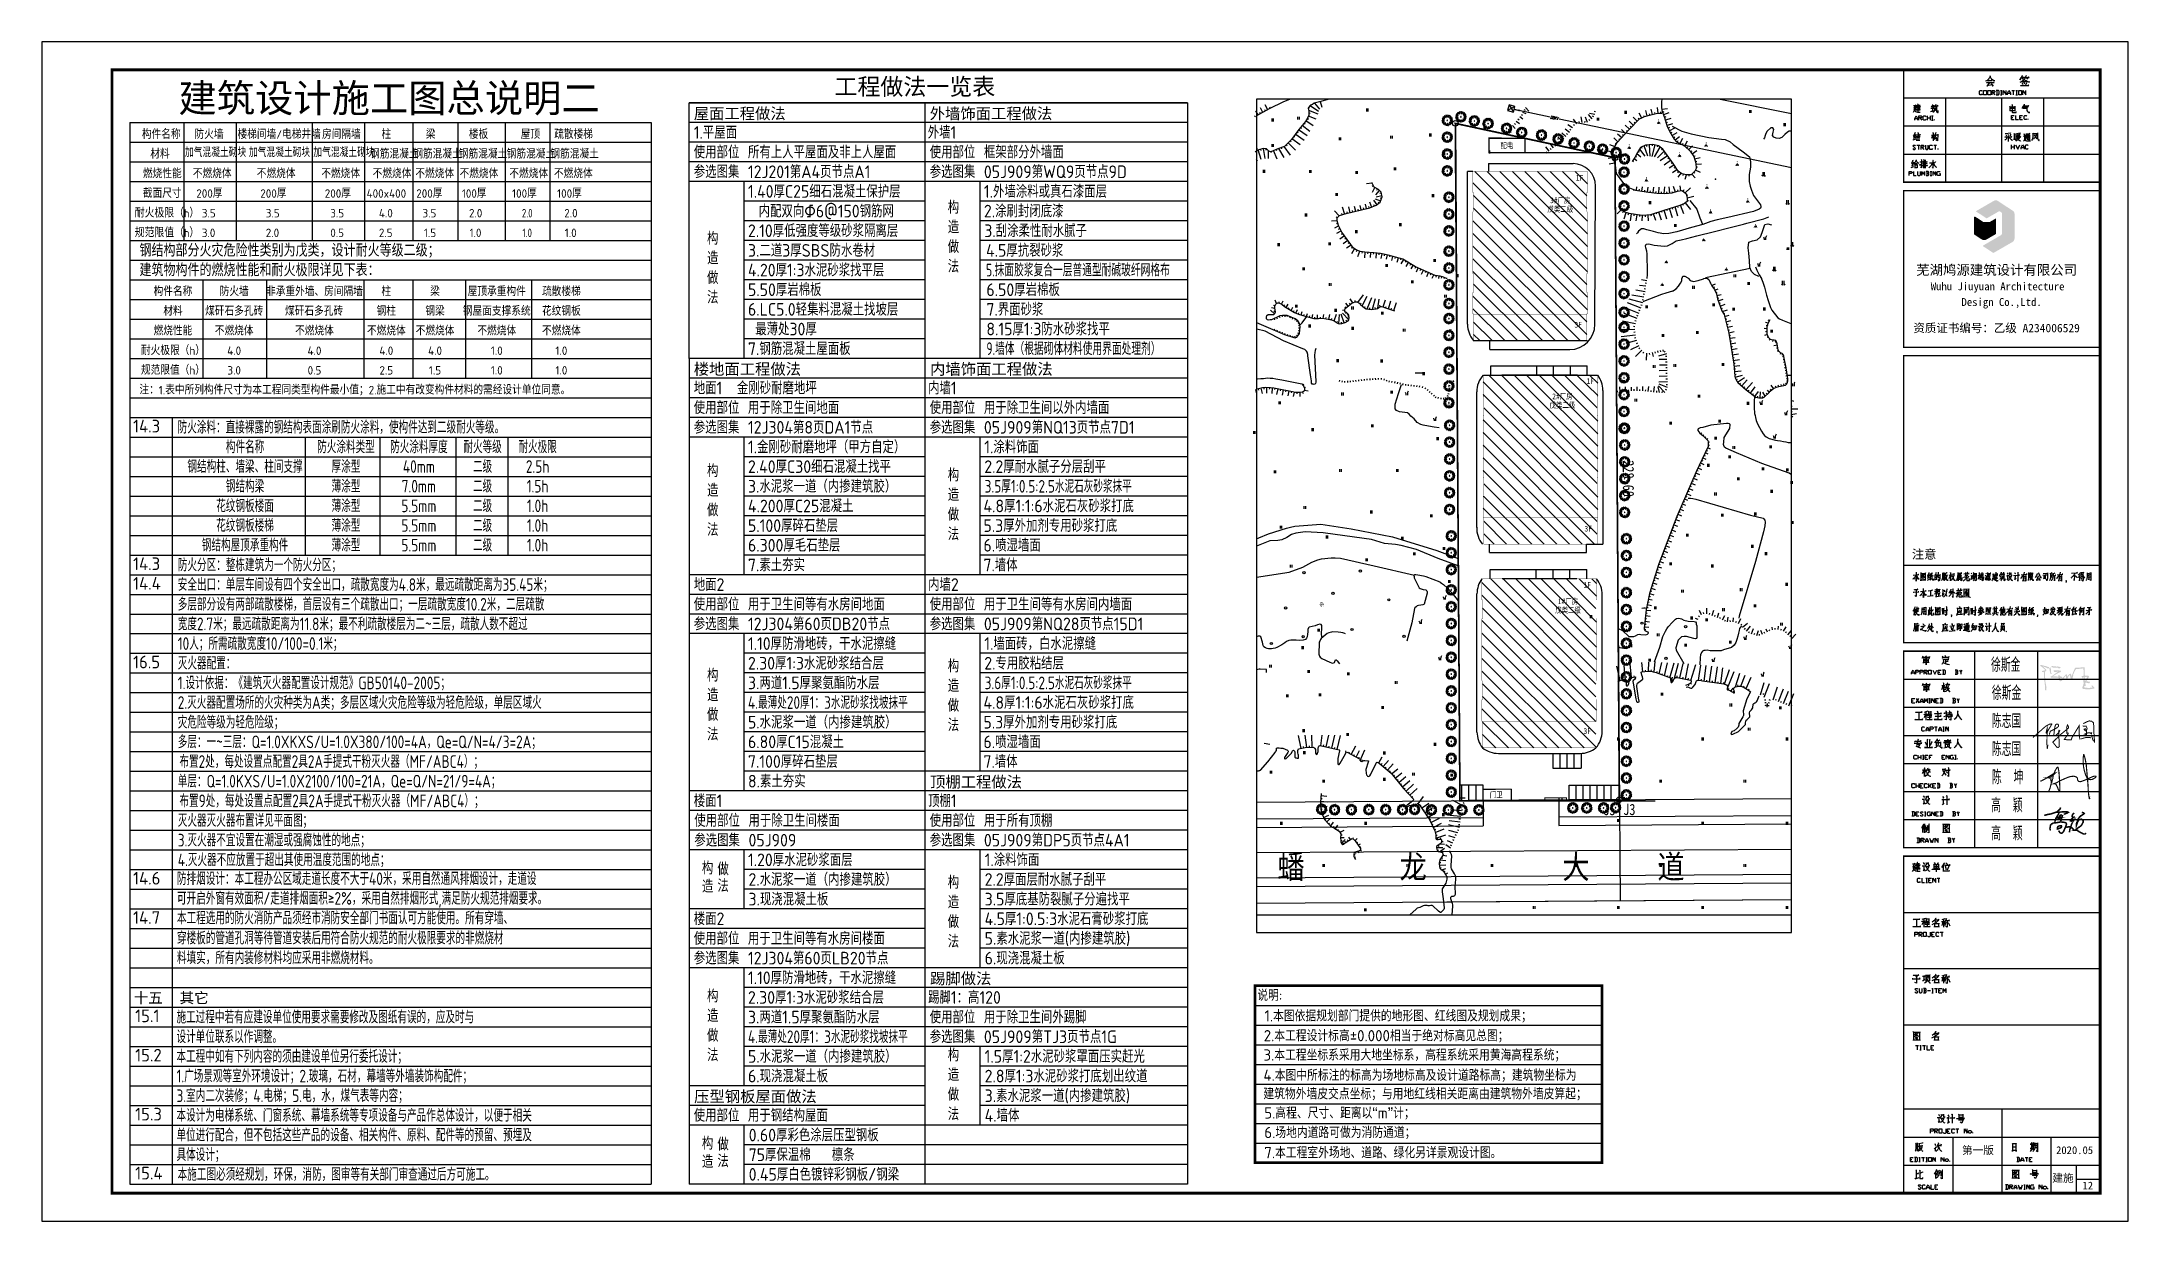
# Model space of a CAD drawing. Extents: x 5412679 to 5683609, y 301830 to 763830.
# Drawn here: x 5412679 to 5486979, y 679830 to 721830 of the extents above; entities that cross this region are included whole.
import ezdxf
from ezdxf.enums import TextEntityAlignment as Align

# ---------------------------------------------------------------- set-up
doc = ezdxf.new("R2010")
doc.units = 0
doc.header["$LTSCALE"] = 1000
doc.header["$MEASUREMENT"] = 0
doc.linetypes.add('CENTERX2', pattern=[4, 2.5, -0.5, 0.5, -0.5])
doc.linetypes.add('DASH', pattern=[0.35, 0.25, -0.1])
for name, color, linetype in [('$dl$', 255, 'Continuous'), ('1-新建道路', 30, 'Continuous'), ('AXIS', 3, 'Continuous'), ('A绿-1', 94, 'Continuous'), ('DMTZ', 3, 'Continuous'), ('DXT', 252, 'Continuous'), ('GH1', 7, 'Continuous'), ('GXYZ', 2, 'Continuous'), ('JZD', 1, 'Continuous'), ('JZP', 1, 'Continuous'), ('PUB_TEXT', 7, 'Continuous'), ('PUB_TITLE', 4, 'Continuous'), ('TK', 7, 'Continuous'), ('ZBTZ', 3, 'Continuous'), ('吊车', 4, 'Continuous'), ('图框', 7, 'Continuous'), ('玻璃', 155, 'Continuous'), ('轮廓', 3, 'Continuous')]:
    doc.layers.add(name, color=color, linetype=linetype)
doc.styles.add('-宋体', font='', dxfattribs={"width": 0.8})
doc.styles.add('-黑体', font='simhei.ttf')
doc.styles.add('H1', font='', dxfattribs={"width": 1.2})
doc.styles.add('HZ', font='rs.shx', dxfattribs={"width": 0.8, "bigfont": 'hztxt.shx'})
doc.styles.add('HZTXT', font='TXT.shx', dxfattribs={"bigfont": 'HZTXT.shx'})
doc.styles.add('STYLE4', font='simfang.ttf', dxfattribs={"width": 0.8})
doc.styles.add('TSSD_REIN', font='TSSDENG', dxfattribs={"width": 0.8, "bigfont": 'TSSDCHN'})
doc.styles.add('仿宋体', font='', dxfattribs={"width": 0.8})
doc.styles.add('图签2', font='simhei.ttf', dxfattribs={"height": 1000})
doc.styles.get('-宋体').set_extended_font_data('SimSun')
doc.styles.get('H1').set_extended_font_data('SimSun')
doc.styles.get('仿宋体').set_extended_font_data('仿宋_GB2312')
doc.linetypes.add('10411', pattern='A,2,[150,AAA.SHX,S=1,R=0,X=0,Y=1],2,[151,AAA.SHX,S=1,R=0,X=0,Y=3],1e-11', length=4)
doc.linetypes.add('10421', pattern='A,2,[150,AAA.SHX,S=1,R=0,X=0,Y=1],1e-11', length=2)
doc.linetypes.add('1161', pattern='A,0,[149,AAA.SHX,S=0.15,R=0,X=0,Y=0],-1.6', length=1.6)
doc.linetypes.add('5315', pattern='A,4.5,[172,Dmaps.shx,S=1,R=0,X=0,Y=-0.5],5.5', length=10)

msp = doc.modelspace()

# ---------------------------------------------------------------- texts
at = {"layer": 'PUB_TEXT', "color": 4, "style": '-黑体'}
msp.add_text('建筑设计施工图总说明二', height=1000, dxfattribs=at).set_placement((5425048, 719841), align=Align.MIDDLE)
at = {"layer": 'PUB_TEXT'}
for s, height, style, p in [('工程做法一览表', 600, '-黑体', (5440906, 719932)), ('屋面工程做法', 400, '-黑体', (5435898, 719075)), ('外墙饰面工程做法', 400, '-黑体', (5444300, 719075)), ('构件名称', 300, 'TSSD_REIN', (5416246, 718375)), ('防火墙', 300, 'TSSD_REIN', (5418120, 718375)), ('楼梯间墙/电梯井墙', 300, 'TSSD_REIN', (5419651, 718375)), ('房间隔墙', 300, 'TSSD_REIN', (5422659, 718375)), ('柱', 300, 'TSSD_REIN', (5424778, 718375)), ('梁', 300, 'TSSD_REIN', (5426357, 718375)), ('楼板', 300, 'TSSD_REIN', (5427887, 718375)), ('屋顶', 300, 'TSSD_REIN', (5429733, 718375)), ('疏散楼梯', 300, 'TSSD_REIN', (5430928, 718375)), ('材料', 300, 'TSSD_REIN', (5416544, 717675)), ('钢筋混凝土', 300, 'TSSD_REIN', (5424373, 717675)), ('钢筋混凝土', 300, 'TSSD_REIN', (5425909, 717675)), ('钢筋混凝土', 300, 'TSSD_REIN', (5427533, 717675)), ('钢筋混凝土', 300, 'TSSD_REIN', (5429236, 717675)), ('钢筋混凝土', 300, 'TSSD_REIN', (5430792, 717675)), ('燃烧性能', 300, 'TSSD_REIN', (5416284, 716975)), ('不燃烧体', 300, 'TSSD_REIN', (5418060, 716975)), ('不燃烧体', 300, 'TSSD_REIN', (5420338, 716975)), ('不燃烧体', 300, 'TSSD_REIN', (5422634, 716975)), ('不燃烧体', 300, 'TSSD_REIN', (5424463, 716975)), ('不燃烧体', 300, 'TSSD_REIN', (5425983, 716975)), ('不燃烧体', 300, 'TSSD_REIN', (5427556, 716975)), ('不燃烧体', 300, 'TSSD_REIN', (5429331, 716975)), ('不燃烧体', 300, 'TSSD_REIN', (5430918, 716975)), ('截面尺寸', 300, 'TSSD_REIN', (5416280, 716275)), ('200厚', 300, 'TSSD_REIN', (5418184, 716275)), ('200厚', 300, 'TSSD_REIN', (5420462, 716275)), ('200厚', 300, 'TSSD_REIN', (5422758, 716275)), ('400x400', 300, 'TSSD_REIN', (5424247, 716275)), ('200厚', 300, 'TSSD_REIN', (5426016, 716275)), ('100厚', 300, 'TSSD_REIN', (5427639, 716275)), ('100厚', 300, 'TSSD_REIN', (5429428, 716275)), ('100厚', 300, 'TSSD_REIN', (5431032, 716275)), ('3.5', 300, 'TSSD_REIN', (5418380, 715575)), ('3.5', 300, 'TSSD_REIN', (5420658, 715575)), ('3.5', 300, 'TSSD_REIN', (5422954, 715575)), ('4.0', 300, 'TSSD_REIN', (5424685, 715575)), ('3.5', 300, 'TSSD_REIN', (5426237, 715575)), ('2.0', 300, 'TSSD_REIN', (5427893, 715575)), ('2.0', 300, 'TSSD_REIN', (5431286, 715575)), ('3.0', 300, 'TSSD_REIN', (5418380, 714875)), ('2.0', 300, 'TSSD_REIN', (5420658, 714875)), ('0.5', 300, 'TSSD_REIN', (5422954, 714875)), ('2.5', 300, 'TSSD_REIN', (5424685, 714875)), ('1.5', 300, 'TSSD_REIN', (5426289, 714875)), ('1.0', 300, 'TSSD_REIN', (5427913, 714875)), ('1.0', 300, 'TSSD_REIN', (5431305, 714875)), ('钢结构部分火灾危险性类别为戊类，设计耐火等级二级；', 450, 'TSSD_REIN', (5416161, 714179)), ('建筑物构件的燃烧性能和耐火极限详见下表：', 450, 'TSSD_REIN', (5416161, 713479)), ('楼地面工程做法', 400, '-黑体', (5435898, 709975)), ('内墙饰面工程做法', 400, '-黑体', (5444313, 709975)), ('注：1.表中所列构件尺寸为本工程同类型构件最小值；2.施工中有改变构件材料的需经设计单位同意。', 300, 'TSSD_REIN', (5416158, 709275)), ('14.3', 450, 'TSSD_REIN', (5415931, 707919)), ('14.3', 450, 'TSSD_REIN', (5415931, 703019)), ('14.4', 450, 'TSSD_REIN', (5415931, 702319)), ('16.5', 450, 'TSSD_REIN', (5415931, 699519)), ('顶棚工程做法', 400, '-黑体', (5444313, 695275)), ('14.6', 450, 'TSSD_REIN', (5415931, 691819)), ('14.7', 450, 'TSSD_REIN', (5415931, 690419)), ('十五', 380, '-黑体', (5415957, 687597)), ('其它', 380, '-黑体', (5417589, 687597)), ('踢脚做法', 400, '-黑体', (5444313, 688275)), ('15.1', 450, 'TSSD_REIN', (5416005, 686919)), ('15.2', 450, 'TSSD_REIN', (5416005, 685519)), ('压型钢板屋面做法', 400, '-黑体', (5435911, 684075)), ('15.3', 450, 'TSSD_REIN', (5416005, 683419)), ('15.4', 450, 'TSSD_REIN', (5416005, 681319))]:
    msp.add_text(s, height=height, dxfattribs=dict(at, style=style)).set_placement(p)
at = {"layer": 'PUB_TEXT', "style": 'TSSD_REIN'}
for s, height, width, p in [('1.平屋面', 450, 0.95, (5435898, 718375)), ('外墙1', 450, 0.95, (5444230, 718375)), ('加气混凝土砌块', 300, 0.8, (5417778, 717729)), ('加气混凝土砌块', 300, 0.8, (5420056, 717729)), ('加气混凝土砌块', 300, 0.8, (5422351, 717729)), ('使用部位', 450, 0.95, (5435898, 717675)), ('所有上人平屋面及非上人屋面', 450, 0.95, (5437828, 717675)), ('使用部位', 450, 0.95, (5444300, 717675)), ('框架部分外墙面', 450, 0.95, (5446230, 717675)), ('参选图集', 450, 0.95, (5435898, 716975)), ('12J201第A4页节点A1', 450, 0.95, (5437828, 716975)), ('参选图集', 450, 0.95, (5444300, 716975)), ('05J909第WQ9页节点9D', 450, 0.95, (5446229, 716975)), ('1.40厚C25细石混凝土保护层', 450, 0.95, (5437828, 716275)), ('1.外墙涂料或真石漆面层', 450, 0.95, (5446230, 716275)), ('耐火极限（h）', 300, 0.9, (5415991, 715575)), ('2.0', 300, 0.8, (5429778, 715575)), ('内配双向Φ6@150钢筋网', 450, 0.95, (5438208, 715575)), ('构', 450, 0.95, (5444942, 715707, 0)), ('2.涂刷封闭底漆', 450, 0.95, (5446230, 715575)), ('规范限值（h）', 300, 0.9, (5415991, 714875)), ('1.0', 300, 0.8, (5429798, 714875)), ('构', 450, 0.95, (5436371, 714602, 0)), ('2.10厚低强度等级砂浆隔离层', 450, 0.95, (5437828, 714875)), ('做', 450, 0.95, (5444942, 714307, 0)), ('造', 450, 0.95, (5444942, 715007, 0)), ('3.刮涂柔性耐水腻子', 450, 0.95, (5446243, 714875)), ('造', 450, 0.95, (5436371, 713902, 0)), ('3.二道3厚SBS防水卷材', 450, 0.95, (5437828, 714175)), ('法', 450, 0.95, (5444942, 713607, 0)), ('4.5厚抗裂砂浆', 450, 0.95, (5446305, 714175)), ('做', 450, 0.95, (5436371, 713202, 0)), ('4.20厚1:3水泥砂浆找平层', 450, 0.95, (5437828, 713475)), ('5.抹面胶浆复合一层普通型耐碱玻纤网格布', 450, 0.7, (5446305, 713475)), ('法', 450, 0.95, (5436371, 712502, 0)), ('5.50厚岩棉板', 450, 0.95, (5437828, 712775)), ('6.LC5.0轻集料混凝土找坡层', 450, 0.95, (5437828, 712075)), ('7.界面砂浆', 450, 0.95, (5446318, 712075)), ('6.50厚岩棉板', 450, 0.95, (5446318, 712775)), (' 最薄处30厚', 450, 0.95, (5437828, 711375)), ('8.15厚1:3防水砂浆找平', 450, 0.95, (5446318, 711375)), ('7.钢筋混凝土屋面板', 450, 0.95, (5437828, 710675)), ('9.墙体（根据砌体材料使用界面处理剂）', 450, 0.7, (5446318, 710675)), ('地面1  金刚砂耐磨地坪', 450, 0.95, (5435898, 709275)), ('内墙1', 450, 0.95, (5444243, 709275)), ('使用部位', 450, 0.95, (5435898, 708575)), ('用于除卫生间地面', 450, 0.95, (5437828, 708575)), ('使用部位', 450, 0.95, (5444300, 708575)), ('用于除卫生间以外内墙面', 450, 0.95, (5446230, 708575)), ('防火涂料：直接裸露的钢结构表面涂刷防火涂料，使构件达到二级耐火等级。', 450, 0.8, (5417519, 707879)), ('参选图集', 450, 0.95, (5435898, 707875)), ('12J304第8页DA1节点', 450, 0.95, (5437828, 707875)), ('参选图集', 450, 0.95, (5444300, 707875)), ('05J909第NQ13页节点7D1', 450, 0.95, (5446229, 707875)), ('1.金刚砂耐磨地坪（甲方自定）', 450, 0.95, (5437828, 707175)), ('1.涂料饰面', 450, 0.95, (5446243, 707175)), ('构', 450, 0.95, (5436371, 706329, 0)), ('2.40厚C30细石混凝土找平', 450, 0.95, (5437828, 706475)), ('构', 450, 0.95, (5444942, 706175, 0)), ('2.2厚耐水腻子分层刮平', 450, 0.95, (5446243, 706475)), ('造', 450, 0.95, (5436371, 705629, 0)), ('3.水泥浆一道（内掺建筑胶）', 450, 0.95, (5437828, 705775)), ('造', 450, 0.95, (5444942, 705475, 0)), ('3.5厚1:0.5:2.5水泥石灰砂浆抹平', 450, 0.8, (5446256, 705775)), ('做', 450, 0.95, (5436371, 704929, 0)), ('4.200厚C25混凝土', 450, 0.95, (5437828, 705075)), ('做', 450, 0.95, (5444942, 704775, 0)), ('4.8厚1:1:6水泥石灰砂浆打底', 450, 0.95, (5446213, 705075)), ('法', 450, 0.95, (5436371, 704229, 0)), ('5.100厚碎石垫层', 450, 0.95, (5437828, 704375)), ('法', 450, 0.95, (5444942, 704075, 0)), ('5.3厚外加剂专用砂浆打底', 450, 0.95, (5446213, 704375)), ('6.300厚毛石垫层', 450, 0.95, (5437828, 703675)), ('6.喷湿墙面', 450, 0.95, (5446213, 703675)), ('防火分区：整栋建筑为一个防火分区；', 450, 0.8, (5417524, 702975)), ('7.素土夯实', 450, 0.95, (5437828, 702975)), ('7.墙体', 450, 0.95, (5446213, 702975)), ('安全出口：单层车间设有四个安全出口，疏散宽度为4.8米，最远疏散距离为35.45米；', 450, 0.8, (5417524, 702275)), ('地面2', 450, 0.95, (5435898, 702275)), ('内墙2', 450, 0.95, (5444243, 702275)), ('多层部分设有两部疏散楼梯，首层设有三个疏散出口；一层疏散宽度10.2米，二层疏散', 450, 0.8, (5417524, 701575)), ('使用部位', 450, 0.95, (5435898, 701575)), ('用于卫生间等有水房间地面', 450, 0.95, (5437828, 701575)), ('使用部位', 450, 0.95, (5444300, 701575)), ('用于卫生间等有水房间内墙面', 450, 0.95, (5446230, 701575)), ('10人；所需疏散宽度10/100=0.1米；', 450, 0.8, (5417524, 700175)), ('宽度2.7米；最远疏散距离为11.8米；最不利疏散楼层为二~三层，疏散人数不超过', 450, 0.8, (5417524, 700875)), ('参选图集', 450, 0.95, (5435898, 700875)), ('12J304第60页DB20节点', 450, 0.95, (5437828, 700875)), ('1.10厚防滑地砖，干水泥擦缝', 450, 0.95, (5437828, 700175)), ('参选图集', 450, 0.95, (5444300, 700875)), ('05J909第NQ28页节点15D1', 450, 0.95, (5446229, 700875)), ('1.墙面砖，白水泥擦缝', 450, 0.95, (5446243, 700175)), ('灭火器配置：', 450, 0.8, (5417524, 699475)), ('2.30厚1:3水泥砂浆结合层', 450, 0.95, (5437828, 699475)), ('2.专用胶粘结层', 450, 0.95, (5446243, 699475)), ('1.设计依据：《建筑灭火器配置设计规范》GB50140-2005；', 450, 0.8, (5417524, 698775)), ('构', 450, 0.95, (5436371, 699047, 0)), ('3.两道1.5厚聚氨酯防水层', 450, 0.95, (5437828, 698775)), ('构', 450, 0.95, (5444942, 699374, 0)), ('造', 450, 0.95, (5444942, 698674, 0)), ('3.6厚1:0.5:2.5水泥石灰砂浆抹平', 450, 0.8, (5446256, 698775)), ('2.灭火器配置场所的火灾种类为A类；多层区域火灾危险等级为轻危险级，单层区域火', 450, 0.8, (5417524, 698075)), ('造', 450, 0.95, (5436371, 698347, 0)), ('4.最薄处20厚1：3水泥砂浆找坡抹平', 450, 0.8, (5437828, 698075)), ('做', 450, 0.95, (5444942, 697974, 0)), ('4.8厚1:1:6水泥石灰砂浆打底', 450, 0.95, (5446213, 698075)), ('灾危险等级为轻危险级；', 450, 0.8, (5417524, 697375)), ('做', 450, 0.95, (5436371, 697647, 0)), ('5.水泥浆一道（内掺建筑胶）', 450, 0.95, (5437828, 697375)), ('法', 450, 0.95, (5444942, 697274, 0)), ('5.3厚外加剂专用砂浆打底', 450, 0.95, (5446213, 697375)), ('多层：一~三层：Q=1.0XKXS/U=1.0X380/100=4A，Qe=Q/N=4/3=2A；', 450, 0.8, (5417524, 696675)), ('法', 450, 0.95, (5436371, 696947, 0)), ('6.80厚C15混凝土', 450, 0.95, (5437828, 696675)), ('6.喷湿墙面', 450, 0.95, (5446213, 696675)), ('布置2处，每处设置点配置2具2A手提式干粉灭火器（MF/ABC4）；', 450, 0.8, (5417583, 695974)), ('7.100厚碎石垫层', 450, 0.95, (5437828, 695975)), ('7.墙体', 450, 0.95, (5446213, 695975)), ('单层：Q=1.0KXS/U=1.0X2100/100=21A，Qe=Q/N=21/9=4A；', 450, 0.8, (5417524, 695275)), ('8.素土夯实', 450, 0.95, (5437828, 695275)), ('布置9处，每处设置点配置2具2A手提式干粉灭火器（MF/ABC4）；', 450, 0.8, (5417583, 694574)), ('楼面1', 450, 0.95, (5435898, 694575)), ('顶棚1', 450, 0.95, (5444243, 694575)), ('灭火器灭火器布置详见平面图；', 450, 0.8, (5417524, 693875)), ('使用部位', 450, 0.95, (5435917, 693875)), ('用于除卫生间楼面', 450, 0.95, (5437847, 693875)), ('使用部位', 450, 0.95, (5444300, 693875)), ('用于所有顶棚', 450, 0.95, (5446230, 693875)), ('3.灭火器不宜设置在潮湿或强腐蚀性的地点；', 450, 0.8, (5417524, 693175)), ('参选图集', 450, 0.95, (5435917, 693175)), ('05J909', 450, 0.95, (5437847, 693175)), ('参选图集', 450, 0.95, (5444300, 693175)), ('05J909第DP5页节点4A1', 450, 0.95, (5446229, 693175)), ('4.灭火器不应放置于超出其使用温度范围的地点；', 450, 0.8, (5417524, 692475)), ('构', 450, 0.95, (5436188, 692180, 0)), ('做', 450, 0.95, (5436740, 692148, 0)), ('1.20厚水泥砂浆面层', 450, 0.95, (5437828, 692475)), ('1.涂料饰面', 450, 0.95, (5446256, 692475)), ('防排烟设计：本工程办公区域走道长度不大于40米，采用自然通风排烟设计，走道设', 450, 0.8, (5417495, 691803)), ('造', 450, 0.95, (5436188, 691528, 0)), ('法', 450, 0.95, (5436740, 691551, 0)), ('2.水泥浆一道（内掺建筑胶）', 450, 0.95, (5437847, 691775)), ('构', 450, 0.95, (5444942, 691670, 0)), ('2.2厚面层耐水腻子刮平', 450, 0.95, (5446256, 691775)), ('可开启外窗有效面积/走道排烟面积≥2%%%，采用自然排烟形式,满足防火规范排烟要求。', 450, 0.8, (5417495, 691103)), ('3.现浇混凝土板', 450, 0.95, (5437847, 691075)), ('造', 450, 0.95, (5444942, 690970, 0)), ('3.5厚底基防裂腻子分遍找平', 450, 0.95, (5446256, 691075)), ('本工程选用的防火消防产品须经市消防安全部门书面认可方能使用。所有穿墙、', 450, 0.8, (5417495, 690403)), ('楼面2', 450, 0.95, (5435898, 690375)), ('做', 450, 0.95, (5444942, 690270, 0)), ('4.5厚1:0.5:3水泥石膏砂浆打底', 450, 0.95, (5446256, 690375)), ('穿楼板的管道孔洞等待管道安装后用符合防火规范的耐火极限要求的非燃烧材', 450, 0.8, (5417495, 689689)), ('使用部位', 450, 0.95, (5435898, 689675)), ('用于卫生间等有水房间楼面', 450, 0.95, (5437828, 689675)), ('法', 450, 0.95, (5444942, 689570, 0)), ('5.素水泥浆一道(内掺建筑胶)', 450, 0.95, (5446256, 689675)), ('料填实，所有内装修材料均应采用非燃烧材料。', 450, 0.8, (5417495, 688985)), ('参选图集', 450, 0.95, (5435898, 688975)), ('12J304第60页LB20节点', 450, 0.95, (5437828, 688975)), ('1.10厚防滑地砖，干水泥擦缝', 450, 0.95, (5437828, 688275)), ('6.现浇混凝土板', 450, 0.95, (5446256, 688975)), ('构', 450, 0.95, (5436371, 687624, 0)), ('2.30厚1:3水泥砂浆结合层', 450, 0.95, (5437828, 687575)), ('踢脚1：高120', 450, 0.95, (5444243, 687575)), ('说明:', 400, 1.01, (5455967, 687678)), ('施工过程中若有应建设单位使用要求需要修改及图纸有误的，应及时与', 450, 0.8, (5417478, 686875)), ('造', 450, 0.95, (5436371, 686924, 0)), ('3.两道1.5厚聚氨酯防水层', 450, 0.95, (5437828, 686875)), ('使用部位', 450, 0.95, (5444300, 686875)), ('用于除卫生间外踢脚', 450, 0.95, (5446230, 686875)), ('1.本图依据规划部门提供的地形图、红线图及规划成果；', 400, 1.01, (5456221, 686945)), ('设计单位联系以作调整。', 450, 0.8, (5417478, 686175)), ('做', 450, 0.95, (5436371, 686224, 0)), ('4.最薄处20厚1：3水泥砂浆找坡抹平', 450, 0.8, (5437828, 686175)), ('参选图集', 450, 0.95, (5444300, 686175)), ('05J909第TJ3页节点1G', 450, 0.95, (5446229, 686175)), ('2.本工程设计标高%%P0.000相当于绝对标高见总图；', 400, 1.01, (5456193, 686238)), ('本工程中如有下列内容的须由建设单位另行委托设计；', 450, 0.8, (5417478, 685475)), ('法', 450, 0.95, (5436371, 685524, 0)), ('5.水泥浆一道（内掺建筑胶）', 450, 0.95, (5437828, 685475)), ('构', 450, 0.95, (5444942, 685524, 0)), ('1.5厚1:2水泥砂浆罩面压实赶光', 450, 0.95, (5446256, 685475)), ('3.本工程坐标系采用大地坐标系，高程系统采用黄海高程系统；', 400, 1.01, (5456185, 685550)), ('1.广场景观等室外环境设计；2.玻璃，石材，幕墙等外墙装饰构配件；', 450, 0.8, (5417478, 684775)), ('6.现浇混凝土板', 450, 0.95, (5437828, 684775)), ('造', 450, 0.95, (5444942, 684824, 0)), ('2.8厚1:3水泥砂浆打底划出纹道', 450, 0.95, (5446256, 684775)), ('4.本图中所标注的标高为场地标高及设计道路标高；建筑物坐标为', 400, 1.01, (5456183, 684830)), ('3.室内二次装修；4.电梯；5.电，水，煤气表等内容；', 450, 0.8, (5417478, 684075)), ('做', 450, 0.95, (5444942, 684124, 0)), ('3.素水泥浆一道(内掺建筑胶)', 450, 0.95, (5446256, 684075)), ('建筑物外墙皮交点坐标；与用地红线相关距离由建筑物外墙皮算起；', 400, 1.01, (5456182, 684170)), ('本设计为电梯系统、门窗系统、幕墙系统等专项设备与产品作总体设计，以便于相关', 450, 0.8, (5417478, 683375)), ('使用部位', 450, 0.95, (5435898, 683375)), ('用于钢结构屋面', 450, 0.95, (5437828, 683375)), ('法', 450, 0.95, (5444942, 683424, 0)), ('4.墙体', 450, 0.95, (5446256, 683375)), ('5.高程、尺寸、距离以“m”计；', 400, 1.01, (5456214, 683487)), ('单位进行配合，但不包括这些产品的设备、相关构件、原料、配件等的预留、预埋及', 450, 0.8, (5417478, 682675)), ('构', 450, 0.95, (5436188, 682380, 0)), ('做', 450, 0.95, (5436740, 682348, 0)), ('0.60厚彩色涂层压型钢板', 450, 0.95, (5437854, 682675)), ('6.场地内道路可做为消防通道；', 400, 1.01, (5456214, 682792)), ('具体设计；', 450, 0.8, (5417478, 681975)), ('造', 450, 0.95, (5436188, 681728, 0)), ('法', 450, 0.95, (5436740, 681751, 0)), ('75厚保温棉', 450, 0.95, (5437854, 681975)), ('檩条', 450, 0.95, (5440817, 681975)), ('7.本工程室外场地、道路、绿化另详景观设计图。', 400, 1.01, (5456214, 682074)), ('本施工图必须经规划，环保，消防，图审等有关部门审查通过后方可施工。', 450, 0.8, (5417519, 681275)), ('0.45厚白色镀锌彩钢板/钢梁', 450, 0.95, (5437854, 681275))]:
    msp.add_text(s, height=height, dxfattribs=dict(at, width=width)).set_placement(p)
for s, p in [('构件名称', (5417352, 712779)), ('防火墙', (5419532, 712779)), ('非承重外墙、房间隔墙', (5422392, 712779)), ('柱', (5424950, 712779)), ('梁', (5426685, 712779)), ('屋顶承重构件', (5428883, 712779)), ('疏散楼梯', (5431184, 712779)), ('材料', (5417352, 712079)), ('煤矸石多孔砖', (5419532, 712079)), ('煤矸石多孔砖', (5422378, 712079)), ('钢柱', (5424950, 712079)), ('钢梁', (5426685, 712079)), ('钢屋面支撑系统', (5428883, 712079)), ('花纹钢板', (5431184, 712079)), ('燃烧性能', (5417352, 711379)), ('不燃烧体', (5419532, 711379)), ('不燃烧体', (5422392, 711379)), ('不燃烧体', (5424950, 711379)), ('不燃烧体', (5426685, 711379)), ('不燃烧体', (5428883, 711379)), ('不燃烧体', (5431184, 711379)), ('规范限值（h）', (5417352, 709979)), ('耐火极限（h）', (5417352, 710679)), ('4.0', (5419532, 710679)), ('4.0', (5422392, 710679)), ('4.0', (5424950, 710679)), ('4.0', (5426685, 710679)), ('1.0', (5428883, 710679)), ('1.0', (5431184, 710679)), ('3.0', (5419532, 709979)), ('0.5', (5422392, 709979)), ('2.5', (5424950, 709979)), ('1.5', (5426685, 709979)), ('1.0', (5428883, 709979)), ('1.0', (5431184, 709979))]:
    msp.add_text(s, height=300, dxfattribs=at).set_placement(p, align=Align.CENTER)
at = {"layer": 'PUB_TEXT', "style": 'TSSD_REIN', "width": 0.8}
for s, p in [('构件名称', (5419920, 707179)), ('防火涂料类型', (5423513, 707179)), ('防火涂料厚度', (5426110, 707179)), ('耐火等级', (5428378, 707179)), ('耐火极限', (5430338, 707179)), ('钢结构柱、墙梁、柱间支撑', (5419920, 706479)), ('厚涂型', (5423513, 706479)), ('40mm', (5426110, 706479)), ('二级', (5428378, 706479)), ('2.5h', (5430338, 706479)), ('钢结构梁', (5419920, 705779)), ('薄涂型', (5423513, 705779)), ('7.0mm', (5426110, 705779)), ('二级', (5428378, 705779)), ('1.5h', (5430338, 705779)), ('花纹钢板楼面', (5419920, 705079)), ('薄涂型', (5423513, 705079)), ('5.5mm', (5426110, 705079)), ('二级', (5428378, 705079)), ('1.0h', (5430338, 705079)), ('花纹钢板楼梯', (5419920, 704379)), ('薄涂型', (5423513, 704379)), ('5.5mm', (5426110, 704379)), ('二级', (5428378, 704379)), ('1.0h', (5430338, 704379)), ('钢结构屋顶承重构件', (5419920, 703679)), ('薄涂型', (5423513, 703679)), ('5.5mm', (5426110, 703679)), ('二级', (5428378, 703679)), ('1.0h', (5430338, 703679))]:
    msp.add_text(s, height=450, dxfattribs=at).set_placement(p, align=Align.CENTER)

# ---------------------------------------------------------------- blocks, each defined once
blk = doc.blocks.new('A$C70722EA9')
at = {"layer": '吊车', "const_width": 56, "elevation": 14}
for points in [[(590, 975), (581, 946), (569, 919), (541, 892), (518, 875), (499, 858), (477, 836), (464, 819), (430, 808), (383, 793), (329, 775), (239, 745), (135, 727), (109, 719), (56, 709), (24, 697), (3, 694)], [(534, 773), (505, 723), (490, 702), (472, 671), (448, 634), (421, 590), (403, 543), (393, 504), (381, 467)], [(624, 733), (603, 701), (587, 693), (567, 687), (549, 659), (573, 641), (520, 624), (578, 619), (511, 604), (548, 582), (464, 551), (532, 539)], [(407, 800), (569, 811), (723, 824), (831, 816), (862, 801), (814, 774), (742, 745), (700, 736)], [(1076, 774), (1037, 747), (1014, 721), (1005, 691), (1002, 650), (1026, 629), (1048, 620), (1098, 645), (1048, 620), (996, 582), (976, 555), (939, 529), (940, 496), (995, 489), (1029, 503), (1063, 531), (1063, 531), (1044, 493), (1013, 456), (1003, 426), (987, 394), (966, 330), (948, 282), (923, 213), (910, 140), (907, 109), (904, 89)], [(1345, 797), (1395, 790), (1430, 761), (1394, 729), (1302, 671), (1270, 637), (1220, 579), (1190, 502), (1171, 448), (1152, 397), (1149, 361), (1149, 329), (1181, 426), (1211, 491), (1234, 527), (1274, 551), (1337, 557), (1361, 540), (1384, 520), (1393, 494), (1393, 452), (1368, 412), (1347, 365), (1325, 330), (1247, 272), (1213, 255), (1176, 215), (1167, 196), (1099, 167), (1174, 165), (1208, 140), (1248, 112), (1300, 84), (1344, 63), (1368, 49), (1414, 29), (1467, 33), (1483, 55), (1492, 66)], [(226, 153), (209, 227), (223, 295), (228, 351), (268, 388), (331, 422), (430, 432), (490, 440), (563, 456), (622, 457), (687, 450), (740, 441), (787, 420), (799, 382), (789, 345), (761, 270), (729, 201), (703, 139), (676, 97), (637, 58), (587, 65), (555, 92), (528, 138), (514, 150)], [(469, 224), (486, 281), (510, 306), (567, 325), (617, 326), (626, 298), (611, 261), (585, 249), (496, 211), (449, 203)], [(667, 707), (645, 654), (626, 592), (616, 535), (585, 483)], [(923, 288), (856, 284), (794, 264)], [(951, 289), (1019, 217), (1061, 181)]]:
    blk.add_lwpolyline(points, dxfattribs=at)
blk = doc.blocks.new('A$C79070B6A')
at = {"const_width": 20.5}
for points in [[(202, 289), (223, 374), (234, 431), (250, 471), (268, 514), (294, 560), (309, 576), (313, 576), (319, 570), (331, 515), (335, 487), (340, 422), (343, 368), (347, 294), (352, 194), (348, 154), (326, 169), (312, 211), (283, 270), (264, 280), (242, 280), (289, 298), (374, 343), (467, 384), (537, 409), (601, 415), (643, 403), (664, 383), (664, 357), (676, 334), (689, 323), (713, 318), (738, 324), (795, 344), (859, 375), (902, 392), (938, 409), (961, 416), (979, 416), (991, 416), (995, 408), (988, 393), (954, 373), (932, 360), (899, 354), (854, 362), (835, 385), (807, 445), (799, 474), (786, 518), (774, 578), (768, 630), (765, 678), (765, 728), (771, 774), (776, 801), (779, 801), (786, 780), (794, 755), (804, 712), (813, 664), (822, 617), (825, 562), (832, 495), (838, 424), (852, 265), (857, 156), (867, 63), (877, 15), (881, 17), (880, 36), (881, 51)], [(3, 325), (23, 332), (85, 365), (204, 438), (242, 461), (271, 471), (240, 443), (208, 419), (175, 394), (163, 385), (155, 385), (179, 381), (190, 361), (196, 327), (195, 273), (176, 202), (152, 143)]]:
    blk.add_lwpolyline(points, dxfattribs=at)
blk = doc.blocks.new('A$C79942E48')
for points in [[(8, 286, 23, 25, 0), (320, 565, 25, 25, 0), (422, 621, 25, 25, 0), (469, 630, 25, 25, 0), (481, 624, 25, 25, 0), (381, 453, 25, 25, 0), (363, 407, 25, 25, 0), (336, 392, 25, 25, 0)], [(336, 392, 21, 23, 0), (344, 445, 23, 23, 0), (367, 529, 23, 23, 0), (367, 529, 23, 23, 0), (356, 131, 23, 23, 0), (364, 47, 23, 23, 0), (366, 21, 23, 23, 0), (375, 17, 23, 23, 0), (378, 67, 23, 23, 0), (378, 67, 23, 23, 0)], [(416, 357, 21, 25, 0), (442, 445, 25, 25, 0), (538, 493, 25, 25, 0), (596, 522, 25, 25, 0), (638, 559, 25, 25, 0), (648, 573, 25, 25, 0), (651, 578, 25, 25, 0), (649, 585, 25, 25, 0), (645, 606, 25, 25, 0), (634, 620, 25, 25, 0), (619, 625, 25, 25, 0), (596, 623, 25, 25, 0), (578, 613, 25, 25, 0), (567, 586, 25, 25, 0), (557, 552, 25, 25, 0), (550, 505, 25, 25, 0), (544, 467, 25, 25, 0), (535, 384, 25, 25, 0), (531, 345, 25, 25, 0), (539, 328, 25, 25, 0), (555, 329, 25, 25, 0), (587, 346, 25, 25, 0), (622, 378, 25, 25, 0), (667, 433, 25, 25, 0), (679, 456, 25, 25, 0), (661, 468, 25, 25, 0), (652, 449, 25, 25, 0), (665, 150, 25, 25, 0), (669, 62, 25, 25, 0), (639, 37, 25, 25, 0), (604, 48, 25, 25, 0), (506, 173, 25, 25, 0), (700, 362, 25, 25, 0), (874, 507, 25, 25, 0), (901, 530, 25, 25, 0), (892, 576, 25, 25, 0), (872, 602, 25, 25, 0), (852, 532, 25, 25, 0), (856, 413, 25, 25, 0), (857, 395, 25, 25, 0), (885, 403, 25, 25, 0), (891, 381, 25, 25, 0), (794, 241, 25, 25, 0), (855, 233, 25, 25, 0), (904, 228, 25, 25, 0), (968, 232, 25, 25, 0), (982, 281, 25, 25, 0), (1165, 584, 25, 25, 0), (1170, 291, 25, 25, 0), (1185, 348, 25, 25, 0), (1188, 354, 25, 25, 0)], [(378, 67, 23, 16, 0), (385, 111, 3.2, 3.2, 0)], [(1191, 249, 21, 23, 0), (1323, 285, 25, 25, 0), (1415, 291, 25, 25, 0), (1463, 281, 25, 25, 0)]]:
    blk.add_lwpolyline(points, format="xyseb")
at = {"const_width": 25}
for points in [[(1250, 577), (1340, 570), (1363, 521), (1347, 448), (1313, 461), (1287, 496), (1319, 508), (1349, 457), (1349, 360), (1306, 374), (1386, 406), (1437, 408), (1472, 376), (1481, 413), (1488, 411)], [(1266, 633), (1372, 690), (1423, 703), (1479, 695), (1526, 656), (1534, 409), (1550, 179), (1508, 230), (1481, 324)]]:
    blk.add_lwpolyline(points, dxfattribs=at)
blk = doc.blocks.new('sdg456sdhfdgh')
at = {"linetype": 'CENTERX2'}
h = blk.add_hatch(color=256, dxfattribs=at)
h.dxf.hatch_style = 1
h.paths.add_polyline_path([(3129659, 778600), (3129662, 778602), (3129665, 778604), (3129667, 778604), (3129671, 778604), (3129673, 778603), (3129676, 778603), (3129679, 778603), (3129681, 778604), (3129684, 778605), (3129688, 778605), (3129691, 778605), (3129693, 778607), (3129695, 778607), (3129698, 778606), (3129701, 778606), (3129702, 778606), (3129704, 778607), (3129705, 778607), (3129707, 778608), (3129709, 778608), (3129710, 778607), (3129710, 778606), (3129711, 778605), (3129714, 778605), (3129715, 778605), (3129717, 778605), (3129718, 778604), (3129720, 778604), (3129721, 778604), (3129722, 778604), (3129723, 778604), (3129724, 778604), (3129725, 778604), (3129726, 778604), (3129728, 778603), (3129729, 778603), (3129731, 778603), (3129732, 778603), (3129734, 778603), (3129735, 778602), (3129737, 778602), (3129738, 778602), (3129739, 778601), (3129739, 778601), (3129741, 778600), (3129743, 778599), (3129743, 778597), (3129744, 778595), (3129746, 778593), (3129745, 778592), (3129744, 778590), (3129738, 778584), (3129735, 778580), (3129731, 778574), (3129728, 778569), (3129726, 778564), (3129723, 778560), (3129721, 778555), (3129719, 778551), (3129716, 778546), (3129713, 778540), (3129712, 778537), (3129711, 778535), (3129710, 778533), (3129709, 778531), (3129707, 778529), (3129707, 778527), (3129706, 778525), (3129705, 778523), (3129703, 778521), (3129701, 778519), (3129700, 778517), (3129700, 778515), (3129699, 778514), (3129697, 778512), (3129696, 778509), (3129694, 778507), (3129693, 778504), (3129692, 778502), (3129692, 778501), (3129691, 778500), (3129690, 778498), (3129690, 778497), (3129690, 778495), (3129689, 778494), (3129688, 778493), (3129687, 778491), (3129686, 778490), (3129685, 778489), (3129684, 778487), (3129684, 778486), (3129683, 778484), (3129682, 778482), (3129681, 778480), (3129680, 778479), (3129680, 778478), (3129679, 778478), (3129678, 778477), (3129677, 778475), (3129677, 778474), (3129677, 778473), (3129676, 778471), (3129676, 778470), (3129675, 778469), (3129675, 778468), (3129674, 778466), (3129674, 778465), (3129673, 778464), (3129673, 778463), (3129673, 778462), (3129672, 778461), (3129671, 778460), (3129671, 778459), (3129669, 778459), (3129668, 778459), (3129666, 778458), (3129665, 778457), (3129664, 778456), (3129664, 778455), (3129663, 778455), (3129662, 778454), (3129661, 778454), (3129660, 778454), (3129660, 778455), (3129660, 778457), (3129660, 778459), (3129661, 778460), (3129661, 778462), (3129661, 778464), (3129660, 778466), (3129659, 778468), (3129659, 778469), (3129658, 778471), (3129658, 778474), (3129658, 778477), (3129658, 778480), (3129657, 778483), (3129657, 778486), (3129657, 778489), (3129657, 778492), (3129657, 778494), (3129657, 778496), (3129657, 778497), (3129658, 778499), (3129658, 778502), (3129656, 778505), (3129657, 778507), (3129658, 778510), (3129658, 778511), (3129658, 778513), (3129657, 778516), (3129657, 778519), (3129657, 778520), (3129658, 778522), (3129659, 778524), (3129658, 778526), (3129658, 778528), (3129658, 778531), (3129659, 778533), (3129658, 778535), (3129658, 778537), (3129658, 778539), (3129659, 778541), (3129658, 778542), (3129658, 778544), (3129659, 778546), (3129658, 778548), (3129658, 778550), (3129658, 778554), (3129659, 778557), (3129659, 778561), (3129658, 778563), (3129658, 778566), (3129657, 778569), (3129657, 778572), (3129657, 778573), (3129657, 778576), (3129658, 778578), (3129658, 778581), (3129658, 778583), (3129657, 778586), (3129658, 778589), (3129659, 778591), (3129659, 778593), (3129659, 778594), (3129659, 778595), (3129659, 778596), (3129658, 778598), (3129659, 778599)], flags=16)
h.paths.add_polyline_path([(3129607, 778597), (3129606, 778596), (3129605, 778595), (3129604, 778595), (3129603, 778595), (3129602, 778594), (3129602, 778594), (3129601, 778594), (3129600, 778594), (3129600, 778593), (3129600, 778592), (3129599, 778591), (3129600, 778589), (3129600, 778588), (3129601, 778586), (3129601, 778585), (3129602, 778584), (3129603, 778582), (3129603, 778580), (3129604, 778578), (3129605, 778577), (3129605, 778576), (3129605, 778575), (3129606, 778573), (3129606, 778572), (3129606, 778570), (3129606, 778569), (3129607, 778567), (3129607, 778565), (3129607, 778563), (3129607, 778562), (3129608, 778560), (3129608, 778558), (3129609, 778557), (3129609, 778555), (3129610, 778554), (3129610, 778551), (3129611, 778550), (3129612, 778548), (3129612, 778547), (3129612, 778545), (3129613, 778544), (3129613, 778542), (3129613, 778540), (3129614, 778538), (3129614, 778537), (3129615, 778535), (3129616, 778534), (3129616, 778533), (3129616, 778531), (3129616, 778529), (3129617, 778528), (3129617, 778527), (3129618, 778526), (3129619, 778525), (3129619, 778523), (3129620, 778523), (3129621, 778523), (3129622, 778523), (3129622, 778524), (3129623, 778524), (3129624, 778526), (3129625, 778528), (3129626, 778531), (3129626, 778533), (3129627, 778534), (3129627, 778535), (3129627, 778537), (3129628, 778538), (3129628, 778539), (3129628, 778541), (3129627, 778543), (3129627, 778544), (3129627, 778546), (3129627, 778548), (3129627, 778550), (3129627, 778551), (3129628, 778552), (3129628, 778554), (3129628, 778556), (3129628, 778558), (3129628, 778560), (3129628, 778563), (3129628, 778564), (3129628, 778566), (3129628, 778568), (3129627, 778570), (3129627, 778572), (3129627, 778575), (3129627, 778576), (3129627, 778578), (3129626, 778580), (3129626, 778582), (3129626, 778585), (3129626, 778587), (3129625, 778588), (3129626, 778590), (3129625, 778592), (3129625, 778593), (3129624, 778596), (3129623, 778598), (3129622, 778600), (3129621, 778602), (3129620, 778602), (3129619, 778603), (3129618, 778604), (3129616, 778604), (3129614, 778604), (3129613, 778604), (3129611, 778602), (3129610, 778602), (3129609, 778600), (3129608, 778599), (3129608, 778598)], flags=16)
h.paths.add_polyline_path([(3128550, 778811), (3128548, 778825), (3128553, 778835), (3128562, 778841), (3128578, 778843), (3128591, 778843), (3128605, 778843), (3128617, 778841), (3128635, 778841), (3128657, 778840), (3128676, 778838), (3128692, 778837), (3128710, 778836), (3128732, 778834), (3128753, 778833), (3128778, 778829), (3128780, 778829), (3128796, 778827), (3128807, 778820), (3128813, 778811), (3128813, 778800), (3128809, 778791), (3128801, 778785), (3128797, 778782), (3128795, 778777), (3128790, 778772), (3128784, 778769), (3128774, 778767), (3128767, 778767), (3128762, 778764), (3128754, 778762), (3128745, 778756), (3128728, 778747), (3128713, 778740), (3128696, 778731), (3128684, 778725), (3128670, 778718), (3128659, 778712), (3128648, 778707), (3128634, 778700), (3128622, 778694), (3128613, 778685), (3128600, 778680), (3128591, 778672), (3128580, 778665), (3128570, 778659), (3128560, 778650), (3128551, 778644), (3128542, 778638), (3128535, 778634), (3128530, 778631), (3128530, 778626), (3128537, 778623), (3128548, 778627), (3128559, 778627), (3128565, 778624), (3128572, 778624), (3128585, 778624), (3128600, 778624), (3128613, 778622), (3128630, 778622), (3128648, 778622), (3128658, 778620), (3128671, 778616), (3128683, 778616), (3128694, 778616), (3128705, 778616), (3128712, 778616), (3128715, 778619), (3128715, 778622), (3128714, 778630), (3128714, 778638), (3128713, 778647), (3128713, 778653), (3128719, 778661), (3128725, 778666), (3128733, 778669), (3128740, 778669), (3128750, 778664), (3128757, 778661), (3128761, 778653), (3128765, 778647), (3128772, 778642), (3128781, 778632), (3128791, 778625), (3128796, 778623), (3128803, 778618), (3128808, 778615), (3128816, 778610), (3128825, 778608), (3128836, 778608), (3128842, 778608), (3128849, 778605), (3128852, 778599), (3128856, 778593), (3128856, 778585), (3128853, 778580), (3128853, 778574), (3128847, 778570), (3128842, 778568), (3128842, 778567), (3128839, 778566), (3128839, 778563), (3128838, 778561), (3128836, 778560), (3128834, 778558), (3128830, 778558), (3128824, 778559), (3128817, 778560), (3128812, 778561), (3128808, 778563), (3128805, 778565), (3128802, 778565), (3128797, 778566), (3128794, 778566), (3128791, 778567), (3128788, 778567), (3128785, 778567), (3128782, 778567), (3128780, 778567), (3128777, 778565), (3128776, 778565), (3128776, 778561), (3128777, 778559), (3128777, 778556), (3128777, 778553), (3128778, 778551), (3128778, 778548), (3128778, 778546), (3128780, 778543), (3128779, 778542), (3128781, 778538), (3128784, 778535), (3128784, 778531), (3128785, 778527), (3128787, 778524), (3128786, 778520), (3128787, 778517), (3128787, 778514), (3128788, 778511), (3128789, 778509), (3128789, 778507), (3128792, 778506), (3128795, 778504), (3128797, 778503), (3128800, 778503), (3128802, 778501), (3128803, 778501), (3128805, 778502), (3128808, 778504), (3128812, 778507), (3128814, 778509), (3128816, 778512), (3128820, 778515), (3128822, 778518), (3128824, 778521), (3128826, 778524), (3128828, 778525), (3128831, 778527), (3128833, 778528), (3128834, 778530), (3128835, 778532), (3128836, 778534), (3128839, 778538), (3128843, 778541), (3128846, 778543), (3128850, 778544), (3128854, 778545), (3128856, 778548), (3128860, 778551), (3128862, 778554), (3128864, 778557), (3128866, 778560), (3128869, 778563), (3128871, 778565), (3128876, 778571), (3128880, 778574), (3128882, 778578), (3128885, 778582), (3128887, 778586), (3128891, 778590), (3128895, 778593), (3128897, 778596), (3128899, 778598), (3128901, 778601), (3128904, 778606), (3128906, 778610), (3128907, 778613), (3128910, 778615), (3128912, 778617), (3128916, 778618), (3128918, 778621), (3128925, 778627), (3128928, 778631), (3128930, 778635), (3128933, 778638), (3128937, 778640), (3128939, 778643), (3128945, 778648), (3128949, 778652), (3128953, 778656), (3128955, 778659), (3128957, 778662), (3128965, 778667), (3128969, 778672), (3128971, 778675), (3128975, 778680), (3128977, 778686), (3128978, 778688), (3128981, 778691), (3128985, 778695), (3128990, 778696), (3128992, 778699), (3128997, 778699), (3129003, 778699), (3129007, 778699), (3129010, 778697), (3129012, 778694), (3129017, 778691), (3129020, 778687), (3129024, 778684), (3129024, 778681), (3129026, 778678), (3129027, 778673), (3129027, 778667), (3129027, 778663), (3129026, 778659), (3129026, 778656), (3129027, 778652), (3129027, 778648), (3129030, 778644), (3129030, 778640), (3129030, 778638), (3129030, 778635), (3129030, 778632), (3129031, 778629), (3129031, 778626), (3129030, 778622), (3129032, 778620), (3129033, 778617), (3129034, 778616), (3129036, 778615), (3129037, 778617), (3129040, 778621), (3129041, 778627), (3129045, 778635), (3129045, 778639), (3129049, 778644), (3129051, 778649), (3129055, 778650), (3129057, 778653), (3129064, 778659), (3129070, 778668), (3129074, 778672), (3129080, 778678), (3129083, 778683), (3129087, 778685), (3129093, 778690), (3129102, 778695), (3129108, 778698), (3129113, 778701), (3129119, 778706), (3129122, 778709), (3129127, 778709), (3129130, 778712), (3129133, 778714), (3129148, 778715), (3129159, 778710), (3129164, 778708), (3129164, 778702), (3129168, 778697), (3129172, 778690), (3129175, 778686), (3129175, 778680), (3129178, 778674), (3129179, 778670), (3129179, 778663), (3129181, 778658), (3129185, 778649), (3129185, 778642), (3129185, 778638), (3129185, 778632), (3129185, 778627), (3129187, 778625), (3129190, 778630), (3129193, 778636), (3129195, 778645), (3129197, 778652), (3129200, 778657), (3129202, 778666), (3129203, 778671), (3129207, 778678), (3129215, 778697), (3129222, 778712), (3129223, 778722), (3129225, 778733), (3129230, 778741), (3129237, 778753), (3129242, 778761), (3129245, 778774), (3129252, 778789), (3129258, 778801), (3129264, 778813), (3129269, 778823), (3129277, 778840), (3129282, 778850), (3129286, 778858), (3129292, 778880), (3129294, 778887), (3129297, 778899), (3129308, 778909), (3129314, 778915), (3129314, 778925), (3129335, 778930), (3129342, 778931), (3129359, 778935), (3129374, 778935), (3129393, 778935), (3129422, 778939), (3129438, 778939), (3129453, 778939), (3129466, 778939), (3129480, 778939), (3129501, 778939), (3129507, 778939), (3129522, 778942), (3129532, 778944), (3129542, 778944), (3129550, 778947), (3129563, 778947), (3129573, 778947), (3129580, 778947), (3129588, 778950), (3129599, 778948), (3129609, 778951), (3129620, 778951), (3129627, 778951), (3129637, 778951), (3129645, 778951), (3129648, 778947), (3129653, 778945), (3129654, 778941), (3129656, 778936), (3129659, 778929), (3129659, 778921), (3129659, 778916), (3129659, 778909), (3129658, 778904), (3129656, 778898), (3129656, 778893), (3129656, 778888), (3129656, 778885), (3129656, 778877), (3129656, 778870), (3129656, 778864), (3129656, 778860), (3129657, 778844), (3129657, 778837), (3129657, 778826), (3129657, 778810), (3129660, 778793), (3129660, 778782), (3129658, 778771), (3129658, 778762), (3129658, 778758), (3129657, 778749), (3129657, 778741), (3129657, 778735), (3129657, 778731), (3129657, 778727), (3129658, 778721), (3129658, 778715), (3129658, 778708), (3129657, 778701), (3129659, 778697), (3129659, 778689), (3129660, 778685), (3129660, 778679), (3129660, 778675), (3129660, 778670), (3129660, 778667), (3129660, 778662), (3129660, 778659), (3129662, 778656), (3129664, 778653), (3129665, 778651), (3129670, 778651), (3129672, 778650), (3129677, 778650), (3129680, 778650), (3129688, 778652), (3129692, 778652), (3129696, 778650), (3129701, 778651), (3129705, 778649), (3129710, 778649), (3129724, 778649), (3129733, 778647), (3129739, 778647), (3129745, 778647), (3129752, 778646), (3129762, 778646), (3129767, 778645), (3129777, 778644), (3129784, 778643), (3129787, 778640), (3129793, 778638), (3129797, 778636), (3129798, 778632), (3129799, 778629), (3129801, 778626), (3129802, 778623), (3129804, 778619), (3129804, 778618), (3129807, 778611), (3129806, 778607), (3129806, 778603), (3129806, 778601), (3129806, 778599), (3129802, 778594), (3129799, 778590), (3129797, 778586), (3129795, 778582), (3129794, 778579), (3129790, 778576), (3129789, 778573), (3129784, 778567), (3129781, 778564), (3129781, 778560), (3129778, 778557), (3129776, 778549), (3129775, 778545), (3129771, 778542), (3129768, 778539), (3129764, 778536), (3129762, 778532), (3129759, 778527), (3129757, 778524), (3129754, 778518), (3129752, 778514), (3129749, 778510), (3129745, 778505), (3129740, 778499), (3129738, 778494), (3129734, 778489), (3129731, 778484), (3129728, 778478), (3129726, 778475), (3129723, 778470), (3129721, 778464), (3129719, 778461), (3129717, 778459), (3129717, 778456), (3129715, 778454), (3129714, 778453), (3129714, 778450), (3129717, 778449), (3129721, 778446), (3129727, 778445), (3129732, 778445), (3129739, 778442), (3129745, 778442), (3129753, 778441), (3129758, 778442), (3129765, 778441), (3129772, 778441), (3129776, 778438), (3129783, 778438), (3129790, 778440), (3129796, 778440), (3129803, 778440), (3129810, 778440), (3129815, 778442), (3129821, 778439), (3129827, 778435), (3129831, 778430), (3129833, 778427), (3129836, 778423), (3129837, 778419), (3129839, 778416), (3129839, 778413), (3129839, 778410), (3129839, 778403), (3129837, 778396), (3129836, 778392), (3129833, 778390), (3129830, 778388), (3129828, 778386), (3129827, 778383), (3129826, 778381), (3129822, 778379), (3129818, 778376), (3129810, 778376), (3129807, 778376), (3129801, 778378), (3129795, 778378), (3129792, 778380), (3129789, 778380), (3129785, 778384), (3129779, 778387), (3129769, 778391), (3129766, 778393), (3129759, 778393), (3129757, 778392), (3129750, 778390), (3129744, 778391), (3129739, 778392), (3129736, 778393), (3129733, 778395), (3129729, 778395), (3129725, 778396), (3129722, 778396), (3129718, 778396), (3129715, 778396), (3129710, 778397), (3129707, 778398), (3129703, 778399), (3129701, 778397), (3129697, 778397), (3129695, 778395), (3129692, 778395), (3129689, 778395), (3129687, 778395), (3129684, 778393), (3129683, 778390), (3129682, 778387), (3129682, 778385), (3129680, 778380), (3129680, 778372), (3129680, 778368), (3129680, 778360), (3129680, 778352), (3129682, 778348), (3129685, 778340), (3129686, 778333), (3129686, 778326), (3129686, 778321), (3129688, 778315), (3129688, 778310), (3129690, 778304), (3129690, 778301), (3129690, 778299), (3129690, 778293), (3129687, 778288), (3129685, 778283), (3129684, 778281), (3129679, 778279), (3129674, 778277), (3129666, 778275), (3129663, 778275), (3129658, 778278), (3129657, 778281), (3129653, 778282), (3129651, 778282), (3129649, 778280), (3129645, 778275), (3129643, 778271), (3129640, 778264), (3129638, 778259), (3129635, 778253), (3129635, 778247), (3129634, 778242), (3129634, 778240), (3129635, 778237), (3129643, 778235), (3129648, 778233), (3129656, 778231), (3129667, 778228), (3129674, 778224), (3129680, 778224), (3129684, 778220), (3129692, 778220), (3129701, 778220), (3129707, 778218), (3129717, 778216), (3129726, 778216), (3129739, 778216), (3129746, 778216), (3129752, 778214), (3129762, 778214), (3129771, 778214), (3129781, 778214), (3129791, 778214), (3129804, 778213), (3129815, 778211), (3129826, 778213), (3129842, 778215), (3129853, 778216), (3129867, 778219), (3129880, 778221), (3129890, 778222), (3129900, 778222), (3129907, 778222), (3129913, 778224), (3129920, 778224), (3129926, 778227), (3129930, 778229), (3129930, 778233), (3129927, 778237), (3129924, 778244), (3129917, 778248), (3129913, 778253), (3129909, 778257), (3129909, 778263), (3129907, 778266), (3129905, 778274), (3129903, 778278), (3129903, 778284), (3129901, 778289), (3129901, 778294), (3129904, 778301), (3129908, 778304), (3129914, 778306), (3129920, 778304), (3129926, 778302), (3129929, 778298), (3129931, 778294), (3129935, 778289), (3129940, 778284), (3129945, 778282), (3129951, 778279), (3129957, 778274), (3129959, 778269), (3129964, 778262), (3129969, 778256), (3129975, 778250), (3129975, 778246), (3129981, 778242), (3129985, 778239), (3129989, 778234), (3129996, 778230), (3129998, 778226), (3130001, 778220), (3130004, 778214), (3130004, 778210), (3130004, 778202), (3130000, 778196), (3129994, 778191), (3129987, 778187), (3129982, 778186), (3129977, 778184), (3129970, 778183), (3129963, 778183), (3129953, 778183), (3129947, 778181), (3129941, 778181), (3129933, 778181), (3129925, 778179), (3129919, 778178), (3129912, 778177), (3129905, 778177), (3129896, 778175), (3129888, 778173), (3129878, 778170), (3129864, 778168), (3129853, 778168), (3129844, 778166), (3129833, 778166), (3129822, 778165), (3129809, 778163), (3129797, 778164), (3129787, 778164), (3129778, 778164), (3129770, 778162), (3129763, 778162), (3129756, 778162), (3129750, 778162), (3129744, 778162), (3129742, 778160), (3129739, 778157), (3129733, 778158), (3129731, 778161), (3129724, 778164), (3129716, 778166), (3129704, 778166), (3129693, 778167), (3129684, 778167), (3129678, 778169), (3129671, 778172), (3129665, 778172), (3129655, 778171), (3129648, 778171), (3129643, 778174), (3129639, 778177), (3129634, 778179), (3129626, 778179), (3129621, 778178), (3129610, 778176), (3129602, 778178), (3129594, 778179), (3129587, 778183), (3129583, 778188), (3129578, 778194), (3129575, 778204), (3129572, 778215), (3129570, 778224), (3129567, 778231), (3129569, 778241), (3129575, 778249), (3129580, 778256), (3129586, 778264), (3129591, 778270), (3129595, 778276), (3129595, 778282), (3129595, 778289), (3129596, 778293), (3129599, 778301), (3129604, 778309), (3129607, 778319), (3129610, 778328), (3129612, 778336), (3129612, 778344), (3129615, 778349), (3129618, 778356), (3129622, 778364), (3129624, 778372), (3129624, 778380), (3129624, 778388), (3129622, 778394), (3129621, 778401), (3129618, 778406), (3129616, 778411), (3129612, 778415), (3129611, 778419), (3129611, 778424), (3129612, 778429), (3129613, 778435), (3129613, 778443), (3129614, 778450), (3129612, 778455), (3129612, 778461), (3129610, 778466), (3129608, 778470), (3129608, 778475), (3129607, 778479), (3129605, 778482), (3129603, 778487), (3129603, 778492), (3129602, 778496), (3129602, 778503), (3129599, 778506), (3129597, 778510), (3129596, 778516), (3129595, 778521), (3129594, 778526), (3129592, 778530), (3129591, 778533), (3129588, 778536), (3129587, 778543), (3129586, 778549), (3129584, 778554), (3129582, 778559), (3129580, 778567), (3129578, 778574), (3129575, 778578), (3129572, 778583), (3129568, 778590), (3129565, 778594), (3129561, 778597), (3129558, 778598), (3129555, 778601), (3129552, 778605), (3129549, 778611), (3129548, 778615), (3129548, 778620), (3129550, 778626), (3129553, 778631), (3129559, 778634), (3129566, 778637), (3129572, 778637), (3129578, 778638), (3129582, 778638), (3129590, 778638), (3129597, 778640), (3129604, 778643), (3129611, 778645), (3129616, 778646), (3129620, 778648), (3129622, 778652), (3129622, 778658), (3129621, 778662), (3129621, 778667), (3129622, 778671), (3129622, 778677), (3129621, 778682), (3129621, 778686), (3129621, 778692), (3129621, 778697), (3129620, 778702), (3129619, 778708), (3129619, 778716), (3129618, 778721), (3129617, 778726), (3129617, 778732), (3129617, 778736), (3129617, 778742), (3129617, 778751), (3129615, 778759), (3129615, 778768), (3129617, 778778), (3129616, 778786), (3129616, 778794), (3129616, 778801), (3129615, 778810), (3129616, 778817), (3129616, 778823), (3129615, 778830), (3129615, 778837), (3129614, 778841), (3129613, 778848), (3129613, 778857), (3129613, 778865), (3129613, 778870), (3129612, 778877), (3129613, 778883), (3129610, 778889), (3129610, 778895), (3129609, 778900), (3129605, 778903), (3129601, 778905), (3129593, 778905), (3129587, 778905), (3129582, 778905), (3129576, 778904), (3129565, 778903), (3129556, 778903), (3129546, 778903), (3129540, 778901), (3129533, 778900), (3129526, 778899), (3129518, 778899), (3129514, 778897), (3129505, 778896), (3129498, 778895), (3129489, 778895), (3129483, 778897), (3129479, 778895), (3129474, 778895), (3129471, 778894), (3129465, 778892), (3129459, 778891), (3129453, 778891), (3129448, 778889), (3129442, 778889), (3129436, 778889), (3129430, 778890), (3129423, 778890), (3129420, 778889), (3129411, 778888), (3129402, 778888), (3129392, 778888), (3129385, 778888), (3129378, 778888), (3129373, 778886), (3129370, 778885), (3129367, 778883), (3129363, 778882), (3129358, 778882), (3129352, 778880), (3129349, 778879), (3129344, 778878), (3129341, 778874), (3129338, 778871), (3129332, 778866), (3129331, 778861), (3129329, 778856), (3129327, 778852), (3129324, 778847), (3129323, 778844), (3129318, 778835), (3129314, 778831), (3129312, 778826), (3129308, 778818), (3129305, 778813), (3129303, 778809), (3129303, 778807), (3129300, 778801), (3129296, 778796), (3129292, 778791), (3129289, 778787), (3129287, 778782), (3129283, 778777), (3129283, 778772), (3129280, 778767), (3129280, 778763), (3129279, 778756), (3129278, 778751), (3129276, 778747), (3129272, 778742), (3129270, 778739), (3129270, 778736), (3129268, 778732), (3129265, 778729), (3129263, 778723), (3129262, 778718), (3129260, 778712), (3129255, 778708), (3129254, 778705), (3129252, 778700), (3129252, 778695), (3129251, 778690), (3129250, 778689), (3129248, 778687), (3129247, 778684), (3129245, 778681), (3129245, 778677), (3129245, 778671), (3129246, 778668), (3129246, 778662), (3129246, 778658), (3129245, 778651), (3129245, 778646), (3129243, 778640), (3129242, 778636), (3129242, 778633), (3129242, 778630), (3129242, 778625), (3129240, 778621), (3129238, 778617), (3129237, 778612), (3129236, 778606), (3129235, 778600), (3129234, 778597), (3129232, 778592), (3129231, 778587), (3129230, 778583), (3129228, 778576), (3129227, 778570), (3129227, 778566), (3129226, 778561), (3129225, 778556), (3129225, 778550), (3129224, 778546), (3129223, 778542), (3129222, 778540), (3129220, 778537), (3129218, 778534), (3129217, 778531), (3129217, 778529), (3129216, 778526), (3129215, 778523), (3129213, 778521), (3129211, 778519), (3129208, 778517), (3129206, 778516), (3129204, 778514), (3129200, 778512), (3129197, 778511), (3129192, 778511), (3129189, 778512), (3129185, 778512), (3129181, 778513), (3129179, 778513), (3129176, 778515), (3129173, 778516), (3129172, 778520), (3129170, 778524), (3129168, 778530), (3129166, 778535), (3129164, 778539), (3129161, 778544), (3129157, 778548), (3129157, 778554), (3129154, 778559), (3129152, 778566), (3129150, 778573), (3129150, 778579), (3129148, 778585), (3129147, 778590), (3129144, 778595), (3129142, 778599), (3129141, 778602), (3129141, 778609), (3129140, 778617), (3129139, 778623), (3129138, 778629), (3129138, 778634), (3129137, 778640), (3129136, 778643), (3129134, 778649), (3129133, 778652), (3129132, 778655), (3129130, 778658), (3129130, 778661), (3129129, 778664), (3129128, 778669), (3129126, 778671), (3129124, 778671), (3129122, 778671), (3129120, 778668), (3129119, 778667), (3129116, 778665), (3129115, 778663), (3129113, 778661), (3129111, 778660), (3129110, 778659), (3129106, 778659), (3129105, 778659), (3129105, 778658), (3129103, 778654), (3129100, 778648), (3129096, 778646), (3129092, 778643), (3129089, 778637), (3129086, 778632), (3129083, 778628), (3129080, 778623), (3129078, 778618), (3129075, 778614), (3129073, 778611), (3129072, 778606), (3129070, 778602), (3129068, 778597), (3129067, 778591), (3129066, 778587), (3129064, 778583), (3129061, 778576), (3129060, 778572), (3129057, 778567), (3129056, 778562), (3129053, 778558), (3129050, 778555), (3129047, 778552), (3129045, 778549), (3129041, 778546), (3129038, 778543), (3129035, 778541), (3129032, 778539), (3129029, 778539), (3129025, 778538), (3129021, 778538), (3129018, 778539), (3129014, 778540), (3129009, 778544), (3129005, 778546), (3129003, 778549), (3129001, 778554), (3128998, 778560), (3128996, 778564), (3128993, 778571), (3128992, 778576), (3128991, 778580), (3128990, 778584), (3128990, 778588), (3128989, 778593), (3128989, 778598), (3128987, 778602), (3128987, 778605), (3128987, 778610), (3128986, 778612), (3128985, 778616), (3128986, 778618), (3128985, 778622), (3128985, 778625), (3128985, 778628), (3128984, 778632), (3128984, 778635), (3128983, 778637), (3128982, 778639), (3128981, 778639), (3128980, 778639), (3128977, 778638), (3128976, 778637), (3128975, 778635), (3128974, 778632), (3128973, 778631), (3128972, 778630), (3128970, 778629), (3128969, 778628), (3128967, 778626), (3128964, 778623), (3128962, 778621), (3128960, 778619), (3128958, 778616), (3128956, 778612), (3128953, 778607), (3128949, 778603), (3128945, 778600), (3128944, 778598), (3128942, 778595), (3128940, 778592), (3128938, 778589), (3128936, 778586), (3128935, 778584), (3128933, 778583), (3128931, 778582), (3128929, 778580), (3128927, 778577), (3128924, 778573), (3128922, 778570), (3128919, 778568), (3128917, 778565), (3128915, 778562), (3128913, 778560), (3128911, 778559), (3128910, 778556), (3128907, 778554), (3128904, 778551), (3128904, 778549), (3128904, 778548), (3128904, 778546), (3128904, 778543), (3128903, 778542), (3128900, 778541), (3128898, 778540), (3128897, 778537), (3128894, 778533), (3128891, 778530), (3128891, 778528), (3128887, 778523), (3128885, 778519), (3128882, 778514), (3128878, 778510), (3128875, 778507), (3128873, 778504), (3128871, 778501), (3128867, 778498), (3128865, 778496), (3128863, 778494), (3128861, 778491), (3128860, 778488), (3128858, 778484), (3128856, 778482), (3128854, 778480), (3128852, 778478), (3128849, 778476), (3128846, 778473), (3128843, 778471), (3128839, 778469), (3128837, 778467), (3128835, 778465), (3128833, 778463), (3128830, 778462), (3128828, 778460), (3128825, 778459), (3128825, 778457), (3128819, 778456), (3128813, 778453), (3128807, 778452), (3128802, 778452), (3128796, 778451), (3128790, 778452), (3128785, 778453), (3128780, 778456), (3128775, 778459), (3128771, 778461), (3128766, 778464), (3128763, 778468), (3128760, 778471), (3128758, 778475), (3128755, 778480), (3128754, 778484), (3128752, 778489), (3128750, 778492), (3128747, 778496), (3128744, 778499), (3128743, 778502), (3128742, 778505), (3128742, 778509), (3128742, 778512), (3128738, 778516), (3128737, 778520), (3128735, 778526), (3128734, 778531), (3128732, 778535), (3128731, 778537), (3128730, 778540), (3128730, 778545), (3128728, 778549), (3128728, 778554), (3128728, 778558), (3128727, 778562), (3128725, 778565), (3128724, 778569), (3128722, 778571), (3128719, 778573), (3128715, 778573), (3128711, 778573), (3128706, 778573), (3128701, 778574), (3128696, 778574), (3128691, 778573), (3128686, 778573), (3128679, 778574), (3128673, 778574), (3128669, 778574), (3128667, 778574), (3128661, 778575), (3128657, 778575), (3128653, 778575), (3128649, 778575), (3128646, 778575), (3128640, 778576), (3128638, 778576), (3128632, 778576), (3128629, 778576), (3128604, 778576), (3128580, 778579), (3128561, 778579), (3128539, 778582), (3128521, 778582), (3128505, 778583), (3128492, 778583), (3128481, 778583), (3128472, 778583), (3128468, 778581), (3128462, 778581), (3128458, 778583), (3128454, 778586), (3128450, 778591), (3128447, 778596), (3128444, 778602), (3128444, 778611), (3128448, 778618), (3128451, 778623), (3128456, 778626), (3128463, 778628), (3128468, 778628), (3128474, 778628), (3128480, 778631), (3128486, 778635), (3128490, 778638), (3128495, 778640), (3128499, 778643), (3128504, 778643), (3128507, 778646), (3128512, 778649), (3128519, 778656), (3128525, 778659), (3128530, 778661), (3128538, 778666), (3128544, 778672), (3128550, 778676), (3128557, 778682), (3128564, 778687), (3128568, 778690), (3128571, 778693), (3128576, 778696), (3128580, 778698), (3128584, 778702), (3128589, 778706), (3128597, 778710), (3128604, 778715), (3128608, 778718), (3128611, 778722), (3128617, 778726), (3128621, 778729), (3128625, 778732), (3128629, 778736), (3128637, 778739), (3128643, 778743), (3128648, 778747), (3128653, 778750), (3128659, 778755), (3128666, 778758), (3128670, 778761), (3128677, 778765), (3128681, 778770), (3128686, 778774), (3128691, 778777), (3128695, 778780), (3128699, 778783), (3128703, 778785), (3128701, 778787), (3128697, 778786), (3128692, 778786), (3128684, 778786), (3128678, 778786), (3128672, 778785), (3128665, 778785), (3128659, 778785), (3128655, 778784), (3128644, 778785), (3128639, 778784), (3128634, 778784), (3128626, 778785), (3128621, 778783), (3128615, 778783), (3128610, 778783), (3128605, 778783), (3128600, 778780), (3128595, 778778), (3128588, 778778), (3128580, 778779), (3128573, 778783), (3128568, 778788), (3128564, 778791), (3128560, 778793), (3128559, 778797), (3128557, 778800), (3128555, 778804), (3128552, 778808)])
h.paths.add_polyline_path([(3128474, 778973), (3128473, 778969), (3128473, 778966), (3128474, 778962), (3128476, 778956), (3128477, 778952), (3128479, 778949), (3128481, 778947), (3128482, 778945), (3128488, 778944), (3128489, 778943), (3128494, 778942), (3128497, 778941), (3128501, 778940), (3128502, 778940), (3128504, 778940), (3128507, 778940), (3128508, 778941), (3128511, 778941), (3128513, 778941), (3128516, 778941), (3128518, 778940), (3128523, 778939), (3128527, 778939), (3128529, 778938), (3128531, 778938), (3128533, 778938), (3128537, 778938), (3128541, 778938), (3128542, 778939), (3128545, 778939), (3128546, 778939), (3128548, 778939), (3128549, 778938), (3128550, 778938), (3128552, 778937), (3128553, 778937), (3128554, 778936), (3128556, 778936), (3128556, 778936), (3128557, 778936), (3128560, 778937), (3128563, 778936), (3128565, 778936), (3128569, 778936), (3128571, 778936), (3128574, 778936), (3128576, 778937), (3128579, 778937), (3128581, 778938), (3128582, 778938), (3128584, 778939), (3128585, 778939), (3128586, 778939), (3128588, 778938), (3128590, 778938), (3128592, 778939), (3128595, 778939), (3128597, 778940), (3128601, 778939), (3128602, 778939), (3128604, 778938), (3128606, 778937), (3128608, 778937), (3128610, 778937), (3128612, 778937), (3128614, 778937), (3128618, 778937), (3128620, 778937), (3128624, 778937), (3128625, 778937), (3128628, 778936), (3128630, 778935), (3128632, 778935), (3128633, 778935), (3128634, 778935), (3128637, 778935), (3128639, 778934), (3128641, 778934), (3128642, 778933), (3128645, 778933), (3128647, 778933), (3128649, 778933), (3128650, 778932), (3128652, 778933), (3128655, 778933), (3128657, 778932), (3128660, 778932), (3128662, 778933), (3128665, 778932), (3128666, 778932), (3128668, 778931), (3128670, 778931), (3128672, 778931), (3128674, 778930), (3128675, 778929), (3128678, 778929), (3128682, 778929), (3128684, 778929), (3128687, 778930), (3128688, 778930), (3128691, 778930), (3128693, 778931), (3128695, 778931), (3128696, 778931), (3128698, 778930), (3128700, 778929), (3128702, 778929), (3128703, 778928), (3128704, 778927), (3128706, 778926), (3128708, 778925), (3128709, 778925), (3128709, 778925), (3128710, 778924), (3128711, 778923), (3128712, 778921), (3128713, 778919), (3128713, 778917), (3128714, 778916), (3128716, 778914), (3128718, 778913), (3128721, 778912), (3128723, 778912), (3128723, 778911), (3128726, 778911), (3128727, 778910), (3128729, 778910), (3128732, 778909), (3128733, 778908), (3128737, 778907), (3128739, 778906), (3128741, 778905), (3128743, 778905), (3128744, 778905), (3128746, 778904), (3128749, 778903), (3128751, 778903), (3128754, 778903), (3128757, 778903), (3128760, 778904), (3128762, 778904), (3128765, 778904), (3128768, 778905), (3128771, 778907), (3128774, 778909), (3128777, 778911), (3128780, 778914), (3128783, 778917), (3128786, 778919), (3128789, 778922), (3128791, 778924), (3128794, 778928), (3128794, 778932), (3128795, 778937), (3128795, 778941), (3128794, 778945), (3128792, 778949), (3128790, 778951), (3128787, 778954), (3128784, 778958), (3128782, 778960), (3128780, 778961), (3128776, 778964), (3128774, 778964), (3128771, 778964), (3128769, 778963), (3128767, 778963), (3128764, 778962), (3128757, 778962), (3128754, 778962), (3128750, 778961), (3128741, 778960), (3128737, 778963), (3128732, 778964), (3128727, 778966), (3128724, 778966), (3128719, 778967), (3128713, 778968), (3128709, 778967), (3128704, 778968), (3128702, 778969), (3128700, 778970), (3128700, 778972), (3128701, 778975), (3128700, 778978), (3128699, 778979), (3128698, 778979), (3128696, 778979), (3128693, 778978), (3128692, 778977), (3128690, 778976), (3128688, 778975), (3128685, 778974), (3128682, 778973), (3128679, 778971), (3128677, 778971), (3128674, 778971), (3128669, 778973), (3128664, 778973), (3128661, 778973), (3128655, 778974), (3128650, 778975), (3128641, 778974), (3128634, 778977), (3128628, 778978), (3128620, 778979), (3128614, 778979), (3128607, 778979), (3128601, 778980), (3128591, 778980), (3128582, 778980), (3128575, 778980), (3128570, 778980), (3128564, 778981), (3128560, 778981), (3128551, 778982), (3128540, 778984), (3128531, 778986), (3128527, 778987), (3128521, 778988), (3128512, 778989), (3128505, 778990), (3128500, 778990), (3128495, 778990), (3128491, 778990), (3128484, 778989), (3128481, 778985), (3128480, 778984), (3128478, 778981), (3128476, 778978), (3128476, 778976), (3128475, 778975)])
h.paths.add_polyline_path([(3128404, 778924), (3128402, 778919), (3128402, 778914), (3128402, 778910), (3128401, 778903), (3128400, 778897), (3128399, 778889), (3128401, 778884), (3128402, 778880), (3128404, 778875), (3128404, 778872), (3128404, 778869), (3128404, 778866), (3128405, 778864), (3128405, 778859), (3128405, 778855), (3128406, 778852), (3128406, 778847), (3128407, 778840), (3128408, 778836), (3128409, 778833), (3128411, 778831), (3128411, 778826), (3128412, 778820), (3128412, 778816), (3128412, 778813), (3128413, 778809), (3128414, 778805), (3128414, 778801), (3128415, 778793), (3128416, 778786), (3128418, 778779), (3128419, 778777), (3128422, 778769), (3128422, 778763), (3128423, 778761), (3128424, 778758), (3128426, 778756), (3128428, 778750), (3128430, 778745), (3128431, 778738), (3128431, 778735), (3128432, 778732), (3128433, 778730), (3128433, 778729), (3128435, 778725), (3128437, 778720), (3128439, 778717), (3128441, 778715), (3128445, 778712), (3128448, 778711), (3128451, 778709), (3128455, 778709), (3128459, 778708), (3128463, 778707), (3128466, 778708), (3128468, 778709), (3128473, 778711), (3128475, 778714), (3128476, 778718), (3128476, 778725), (3128475, 778731), (3128471, 778738), (3128467, 778743), (3128464, 778745), (3128462, 778752), (3128461, 778761), (3128460, 778769), (3128461, 778776), (3128459, 778786), (3128458, 778804), (3128455, 778818), (3128455, 778835), (3128453, 778849), (3128454, 778862), (3128454, 778866), (3128452, 778876), (3128451, 778885), (3128450, 778890), (3128449, 778898), (3128449, 778904), (3128447, 778907), (3128447, 778913), (3128447, 778914), (3128448, 778920), (3128446, 778924), (3128443, 778928), (3128442, 778931), (3128441, 778932), (3128439, 778935), (3128437, 778938), (3128433, 778940), (3128428, 778941), (3128424, 778941), (3128421, 778941), (3128416, 778939), (3128415, 778938), (3128413, 778937), (3128408, 778934), (3128406, 778930), (3128405, 778928), (3128405, 778926)])
h.paths.add_polyline_path([(3128240, 778149), (3128241, 778172), (3128243, 778191), (3128246, 778207), (3128247, 778220), (3128249, 778232), (3128248, 778241), (3128244, 778257), (3128241, 778273), (3128240, 778286), (3128241, 778301), (3128240, 778312), (3128238, 778318), (3128235, 778332), (3128236, 778348), (3128235, 778356), (3128232, 778377), (3128230, 778390), (3128230, 778410), (3128226, 778423), (3128223, 778442), (3128222, 778458), (3128220, 778472), (3128219, 778493), (3128216, 778523), (3128214, 778546), (3128212, 778569), (3128211, 778595), (3128212, 778620), (3128207, 778634), (3128205, 778648), (3128208, 778666), (3128206, 778681), (3128206, 778702), (3128205, 778723), (3128204, 778745), (3128201, 778760), (3128201, 778770), (3128198, 778776), (3128193, 778779), (3128186, 778779), (3128183, 778780), (3128172, 778780), (3128163, 778778), (3128149, 778777), (3128140, 778783), (3128134, 778792), (3128135, 778804), (3128137, 778812), (3128145, 778817), (3128156, 778821), (3128165, 778823), (3128177, 778825), (3128189, 778826), (3128197, 778828), (3128215, 778831), (3128233, 778836), (3128242, 778840), (3128249, 778841), (3128252, 778845), (3128254, 778850), (3128249, 778859), (3128235, 778869), (3128230, 778874), (3128215, 778883), (3128209, 778891), (3128192, 778907), (3128167, 778930), (3128141, 778948), (3128130, 778962), (3128117, 778971), (3128101, 778980), (3128091, 778987), (3128078, 778993), (3128074, 779001), (3128073, 779014), (3128074, 779021), (3128084, 779030), (3128092, 779034), (3128103, 779032), (3128115, 779027), (3128128, 779023), (3128138, 779019), (3128152, 779016), (3128166, 779013), (3128180, 779010), (3128208, 779004), (3128220, 779000), (3128222, 778997), (3128235, 778996), (3128245, 778996), (3128273, 778988), (3128307, 778979), (3128321, 778970), (3128336, 778962), (3128349, 778957), (3128356, 778958), (3128375, 778955), (3128381, 778949), (3128384, 778942), (3128387, 778934), (3128386, 778930), (3128384, 778924), (3128381, 778919), (3128378, 778914), (3128370, 778909), (3128365, 778903), (3128355, 778900), (3128342, 778902), (3128331, 778906), (3128324, 778915), (3128311, 778923), (3128293, 778932), (3128278, 778942), (3128265, 778946), (3128252, 778949), (3128243, 778952), (3128236, 778952), (3128230, 778952), (3128224, 778955), (3128219, 778958), (3128213, 778962), (3128206, 778964), (3128201, 778965), (3128193, 778966), (3128187, 778968), (3128183, 778968), (3128176, 778968), (3128176, 778966), (3128176, 778963), (3128180, 778960), (3128186, 778956), (3128190, 778953), (3128201, 778947), (3128210, 778936), (3128217, 778928), (3128227, 778919), (3128243, 778905), (3128254, 778900), (3128261, 778890), (3128270, 778886), (3128278, 778875), (3128283, 778868), (3128287, 778861), (3128290, 778852), (3128291, 778845), (3128288, 778831), (3128286, 778826), (3128281, 778820), (3128275, 778814), (3128266, 778806), (3128259, 778801), (3128253, 778795), (3128249, 778790), (3128245, 778782), (3128243, 778777), (3128242, 778769), (3128243, 778758), (3128244, 778754), (3128244, 778749), (3128244, 778746), (3128242, 778735), (3128241, 778729), (3128241, 778724), (3128241, 778714), (3128241, 778706), (3128242, 778695), (3128243, 778686), (3128243, 778677), (3128242, 778669), (3128243, 778658), (3128243, 778654), (3128244, 778643), (3128242, 778632), (3128242, 778627), (3128242, 778621), (3128244, 778616), (3128244, 778610), (3128244, 778605), (3128245, 778594), (3128245, 778583), (3128246, 778574), (3128248, 778568), (3128248, 778563), (3128249, 778555), (3128250, 778551), (3128252, 778547), (3128253, 778543), (3128252, 778539), (3128252, 778526), (3128253, 778514), (3128254, 778496), (3128255, 778486), (3128257, 778472), (3128255, 778465), (3128255, 778457), (3128257, 778455), (3128258, 778449), (3128258, 778442), (3128259, 778435), (3128259, 778429), (3128260, 778421), (3128260, 778414), (3128263, 778403), (3128264, 778394), (3128267, 778380), (3128269, 778370), (3128269, 778361), (3128271, 778352), (3128274, 778336), (3128274, 778327), (3128276, 778317), (3128279, 778309), (3128282, 778299), (3128284, 778293), (3128285, 778285), (3128286, 778275), (3128287, 778264), (3128291, 778254), (3128294, 778250), (3128296, 778240), (3128295, 778232), (3128295, 778221), (3128294, 778206), (3128293, 778200), (3128291, 778193), (3128289, 778188), (3128289, 778184), (3128289, 778177), (3128289, 778167), (3128289, 778156), (3128289, 778148), (3128289, 778142), (3128288, 778136), (3128287, 778133), (3128285, 778130), (3128284, 778128), (3128280, 778126), (3128276, 778124), (3128268, 778125), (3128264, 778126), (3128259, 778129), (3128253, 778133), (3128249, 778137), (3128247, 778140), (3128243, 778144), (3128242, 778146), (3128241, 778147)])
at = {"layer": 'PUB_TITLE'}
h = blk.add_hatch(color=256, dxfattribs=at)
edge = h.paths.add_edge_path()
edge.add_ellipse((3127021, 795090), major_axis=(-96.1, 96.1), ratio=1, start_angle=225, end_angle=281.74286)
edge.add_line((3127095, 795203), (3126564, 795552))
edge.add_ellipse((3126489, 795438), major_axis=(-96.1, 96.1), ratio=1, start_angle=-78.25714, end_angle=-15)
edge.add_line((3126421, 795556), (3125777, 795184))
edge.add_line((3125777, 795184), (3126165, 794930))
edge.add_line((3126165, 794930), (3126600, 795181))
edge.add_ellipse((3126617, 795151), major_axis=(24, 24), ratio=1, start_angle=371.74286, end_angle=435, ccw=False)
edge.add_line((3126635, 795180), (3126699, 795138))
edge.add_ellipse((3126681, 795109), major_axis=(24, 24), ratio=1, start_angle=315, end_angle=371.74286, ccw=False)
edge.add_line((3126715, 795109), (3126715, 794394))
edge.add_ellipse((3126647, 794394), major_axis=(-48.1, 48.1), ratio=1, start_angle=165, end_angle=225, ccw=False)
edge.add_line((3126681, 794336), (3126046, 793969))
edge.add_ellipse((3126056, 793951), major_axis=(-14.4, 14.4), ratio=1, start_angle=-15, end_angle=101.74286)
edge.add_line((3126045, 793934), (3126395, 793705))
edge.add_ellipse((3126406, 793722), major_axis=(14.4, 14.4), ratio=1, start_angle=191.74286, end_angle=255)
edge.add_line((3126416, 793705), (3127089, 794093))
edge.add_ellipse((3127021, 794211), major_axis=(96.1, 96.1), ratio=1, start_angle=255, end_angle=315)
edge.add_line((3127157, 794211), (3127157, 795090))
h = blk.add_hatch(color=256, dxfattribs=at)
edge = h.paths.add_edge_path()
edge.add_ellipse((3125742, 794376), major_axis=(19.8, 19.8), ratio=1, start_angle=135, end_angle=191.74286)
edge.add_line((3125727, 794353), (3125982, 794185))
edge.add_ellipse((3126075, 794326), major_axis=(-119, 119), ratio=1, start_angle=101.74286, end_angle=165)
edge.add_line((3126159, 794180), (3126489, 794371))
edge.add_ellipse((3126475, 794395), major_axis=(-19.8, 19.8), ratio=1, start_angle=165, end_angle=225)
edge.add_line((3126503, 794395), (3126503, 794901))
edge.add_ellipse((3126483, 794901), major_axis=(14.4, 14.4), ratio=1, start_angle=315, end_angle=435)
edge.add_line((3126473, 794918), (3126262, 794796))
edge.add_ellipse((3126160, 794973), major_axis=(-144, 144), ratio=1, start_angle=101.74286, end_angle=165, ccw=False)
edge.add_line((3126048, 794802), (3125767, 794986))
edge.add_ellipse((3125748, 794958), major_axis=(24, 24), ratio=1, start_angle=11.74286, end_angle=134.94863)
edge.add_line((3125714, 794958), (3125714, 794376))
for p, q in [((3125908, 799460), (3125933, 799485)), ((3125933, 799485), (3125983, 799485)), ((3125983, 799485), (3126008, 799460)), ((3126058, 799485), (3126158, 799485)), ((3126058, 799335), (3126058, 799485)), ((3126177, 799834), (3126129, 799814)), ((3126157, 799774), (3126437, 799774)), ((3126169, 799758), (3126157, 799774)), ((3126158, 799485), (3126158, 799335)), ((3126185, 799774), (3126169, 799758)), ((3126365, 799686), (3126169, 799650)), ((3126169, 799650), (3126197, 799654)), ((3126201, 799858), (3126177, 799834)), ((3126197, 799654), (3126273, 799770)), ((3126225, 799886), (3126201, 799858)), ((3126208, 799485), (3126308, 799485)), ((3126208, 799335), (3126208, 799485)), ((3126209, 799838), (3126365, 799838)), ((3126221, 799822), (3126209, 799838)), ((3126237, 799838), (3126221, 799822)), ((3126245, 799910), (3126225, 799886)), ((3126261, 799938), (3126245, 799910)), ((3126289, 799994), (3126261, 799938)), ((3126281, 800014), (3126289, 799994)), ((3126285, 799974), (3126297, 799946)), ((3126297, 799946), (3126313, 799918)), ((3126308, 799485), (3126308, 799335)), ((3126313, 799918), (3126337, 799898)), ((3126325, 799738), (3126401, 799642)), ((3126337, 799898), (3126369, 799874)), ((3126349, 799862), (3126337, 799842)), ((3126365, 799838), (3126349, 799862)), ((3126358, 799485), (3126433, 799485)), ((3126358, 799335), (3126358, 799485)), ((3126401, 799642), (3126365, 799686)), ((3126369, 799874), (3126405, 799854)), ((3126405, 799854), (3126457, 799846)), ((3126417, 799790), (3126405, 799774)), ((3126437, 799774), (3126417, 799790)), ((3126433, 799485), (3126458, 799460)), ((3126583, 799485), (3126508, 799485)), ((3126533, 799485), (3126533, 799335)), ((3126608, 799460), (3126583, 799485)), ((3126658, 799485), (3126708, 799485)), ((3126683, 799485), (3126683, 799335)), ((3126758, 799485), (3126858, 799335)), ((3126758, 799335), (3126758, 799485)), ((3126858, 799335), (3126858, 799485)), ((3126908, 799385), (3126958, 799485)), ((3126958, 799485), (3127008, 799385)), ((3127058, 799485), (3127158, 799485)), ((3127108, 799485), (3127108, 799335)), ((3127208, 799485), (3127258, 799485)), ((3127233, 799485), (3127233, 799335)), ((3127308, 799485), (3127408, 799485)), ((3127308, 799335), (3127308, 799485)), ((3127413, 799802), (3127345, 799770)), ((3127433, 800006), (3127349, 799866)), ((3127349, 799866), (3127397, 799950)), ((3127369, 799662), (3127669, 799662)), ((3127381, 799646), (3127369, 799662)), ((3127405, 799662), (3127381, 799646)), ((3127397, 799950), (3127509, 799950)), ((3127408, 799485), (3127408, 799335)), ((3127449, 799834), (3127413, 799802)), ((3127417, 800022), (3127441, 799998)), ((3127421, 799950), (3127453, 799894)), ((3127509, 799950), (3127421, 799950)), ((3127421, 799770), (3127457, 799694)), ((3127429, 799802), (3127585, 799802)), ((3127441, 799998), (3127433, 800006)), ((3127481, 799862), (3127449, 799834)), ((3127458, 799485), (3127558, 799335)), ((3127458, 799335), (3127458, 799485)), ((3127509, 799902), (3127481, 799862)), ((3127485, 799786), (3127517, 799722)), ((3127497, 799882), (3127537, 799858)), ((3127573, 800002), (3127509, 799902)), ((3127537, 799858), (3127577, 799838)), ((3127545, 799950), (3127673, 799950)), ((3127597, 799774), (3127553, 799674)), ((3127557, 800018), (3127581, 799998)), ((3127558, 799335), (3127558, 799485)), ((3127581, 799998), (3127573, 800002)), ((3127577, 799946), (3127617, 799894)), ((3127577, 799838), (3127609, 799822)), ((3127609, 799822), (3127653, 799798)), ((3127653, 799682), (3127633, 799658)), ((3127657, 799970), (3127641, 799954)), ((3127653, 799798), (3127693, 799794)), ((3127669, 799662), (3127653, 799682)), ((3127673, 799950), (3127657, 799970)), ((3127693, 799794), (3127661, 799782)), ((3123207, 799221), (3130207, 799221)), ((3123576, 798743), (3123551, 798705)), ((3123563, 798954), (3123611, 798954)), ((3123627, 798973), (3123567, 798845)), ((3123567, 798845), (3123579, 798858)), ((3123570, 798826), (3123583, 798807)), ((3123589, 798769), (3123576, 798743)), ((3123579, 798858), (3123618, 798858)), ((3123583, 798807), (3123589, 798785)), ((3123599, 798794), (3123589, 798769)), ((3123589, 798785), (3123605, 798762)), ((3123608, 798817), (3123599, 798794)), ((3123605, 798762), (3123631, 798740)), ((3123615, 798839), (3123608, 798817)), ((3123618, 798874), (3123615, 798839)), ((3123618, 798858), (3123618, 798874)), ((3123631, 798740), (3123663, 798727)), ((3123634, 798909), (3123813, 798909)), ((3123634, 798791), (3123803, 798791)), ((3123647, 798829), (3123778, 798829)), ((3123768, 798874), (3123650, 798874)), ((3123653, 798951), (3123768, 798951)), ((3123663, 798727), (3123707, 798714)), ((3123701, 799005), (3123723, 798989)), ((3123711, 798996), (3123711, 798717)), ((3123723, 798989), (3123711, 798996)), ((3123775, 798842), (3123765, 798833)), ((3123768, 798970), (3123768, 798858)), ((3123768, 798951), (3123768, 798970)), ((3123768, 798858), (3123768, 798874)), ((3123781, 798833), (3123775, 798845)), ((3123778, 798845), (3123775, 798842)), ((3123794, 798807), (3123775, 798791)), ((3123778, 798829), (3123778, 798845)), ((3123800, 798922), (3123791, 798909)), ((3123803, 798791), (3123794, 798807)), ((3123813, 798909), (3123800, 798922)), ((3124178, 798740), (3124283, 798775)), ((3124194, 798730), (3124178, 798740)), ((3124181, 798861), (3124287, 798861)), ((3124245, 798980), (3124194, 798890)), ((3124200, 798743), (3124194, 798730)), ((3124223, 798932), (3124309, 798932)), ((3124232, 798986), (3124248, 798970)), ((3124235, 798861), (3124235, 798756)), ((3124287, 798861), (3124235, 798861)), ((3124239, 798925), (3124261, 798890)), ((3124248, 798970), (3124245, 798980)), ((3124293, 798733), (3124248, 798701)), ((3124261, 798900), (3124258, 798887)), ((3124261, 798890), (3124261, 798900)), ((3124290, 798945), (3124280, 798932)), ((3124309, 798932), (3124290, 798945)), ((3124309, 798772), (3124293, 798733)), ((3124303, 798877), (3124312, 798858)), ((3124357, 798977), (3124306, 798893)), ((3124312, 798858), (3124309, 798772)), ((3124319, 798861), (3124379, 798861)), ((3124322, 798829), (3124360, 798775)), ((3124335, 798938), (3124434, 798938)), ((3124344, 798993), (3124360, 798973)), ((3124354, 798935), (3124376, 798893)), ((3124367, 798785), (3124354, 798791)), ((3124360, 798973), (3124357, 798977)), ((3124360, 798775), (3124367, 798785)), ((3124383, 798903), (3124373, 798884)), ((3124376, 798893), (3124383, 798903)), ((3124379, 798884), (3124379, 798733)), ((3124379, 798861), (3124379, 798884)), ((3124379, 798733), (3124389, 798714)), ((3124415, 798954), (3124402, 798941)), ((3124434, 798938), (3124415, 798954)), ((3124437, 798705), (3124437, 798778)), ((3124705, 799221), (3124705, 796249)), ((3125908, 799360), (3125908, 799460)), ((3125933, 799335), (3125908, 799360)), ((3125983, 799335), (3125933, 799335)), ((3126008, 799360), (3125983, 799335)), ((3126158, 799335), (3126058, 799335)), ((3126308, 799335), (3126208, 799335)), ((3126433, 799410), (3126358, 799410)), ((3126383, 799410), (3126458, 799335)), ((3126458, 799435), (3126433, 799410)), ((3126458, 799460), (3126458, 799435)), ((3126508, 799335), (3126583, 799335)), ((3126583, 799335), (3126608, 799360)), ((3126608, 799360), (3126608, 799460)), ((3126658, 799335), (3126708, 799335)), ((3126689, 799221), (3126689, 796249)), ((3126908, 799385), (3127008, 799385)), ((3126908, 799335), (3126908, 799385)), ((3126975, 798934), (3126985, 798918)), ((3126985, 798918), (3126985, 798755)), ((3126988, 798905), (3127170, 798905)), ((3126988, 798851), (3127170, 798851)), ((3126991, 798771), (3127170, 798771)), ((3127008, 799385), (3127008, 799335)), ((3127061, 798985), (3127074, 798976)), ((3127074, 798976), (3127074, 798710)), ((3127173, 798924), (3127173, 798761)), ((3127208, 799335), (3127258, 799335)), ((3127215, 798697), (3127215, 798739)), ((3127408, 799335), (3127308, 799335)), ((3127501, 798979), (3127431, 798860)), ((3127431, 798860), (3127475, 798940)), ((3127450, 798854), (3127597, 798854)), ((3127466, 798838), (3127450, 798854)), ((3127475, 798854), (3127466, 798838)), ((3127475, 798940), (3127671, 798940)), ((3127482, 798899), (3127639, 798899)), ((3127495, 798998), (3127504, 798972)), ((3127504, 798972), (3127501, 798979)), ((3127597, 798873), (3127597, 798835)), ((3127597, 798854), (3127597, 798873)), ((3127597, 798835), (3127597, 798806)), ((3127597, 798806), (3127600, 798771)), ((3127600, 798771), (3127619, 798736)), ((3127623, 798912), (3127610, 798896)), ((3127619, 798736), (3127655, 798707)), ((3127639, 798899), (3127623, 798912)), ((3127655, 798956), (3127642, 798937)), ((3127671, 798940), (3127655, 798956)), ((3127690, 798694), (3127690, 798729)), ((3128185, 799221), (3128185, 796249)), ((3123207, 798221), (3130207, 798221)), ((3123605, 798482), (3123655, 798582)), ((3123605, 798482), (3123705, 798482)), ((3123605, 798432), (3123605, 798482)), ((3123611, 797995), (3123618, 797976)), ((3123655, 798582), (3123705, 798482)), ((3123705, 798482), (3123705, 798432)), ((3123707, 798714), (3123755, 798708)), ((3123707, 797985), (3123727, 797976)), ((3123755, 798708), (3123803, 798708)), ((3123755, 798582), (3123830, 798582)), ((3123755, 798432), (3123755, 798582)), ((3123830, 798507), (3123755, 798507)), ((3123780, 798507), (3123855, 798432)), ((3123830, 798582), (3123855, 798557)), ((3123855, 798532), (3123830, 798507)), ((3123855, 798557), (3123855, 798532)), ((3123905, 798557), (3123930, 798582)), ((3123905, 798457), (3123905, 798557)), ((3123930, 798432), (3123905, 798457)), ((3123930, 798582), (3123980, 798582)), ((3123980, 798432), (3123930, 798432)), ((3123980, 798582), (3124005, 798557)), ((3124005, 798457), (3123980, 798432)), ((3124055, 798432), (3124055, 798582)), ((3124055, 798507), (3124155, 798507)), ((3124155, 798582), (3124155, 798432)), ((3124205, 798582), (3124255, 798582)), ((3124205, 798432), (3124255, 798432)), ((3124230, 798582), (3124230, 798432)), ((3124235, 797992), (3124258, 797979)), ((3124305, 798432), (3124305, 798457)), ((3124341, 797995), (3124354, 797979)), ((3124389, 798714), (3124399, 798708)), ((3124399, 798708), (3124411, 798705)), ((3124411, 798705), (3124437, 798705)), ((3127046, 798596), (3127146, 798596)), ((3127046, 798446), (3127046, 798596)), ((3127046, 798521), (3127096, 798521)), ((3127046, 798446), (3127146, 798446)), ((3127074, 798710), (3127081, 798700)), ((3127081, 798700), (3127103, 798697)), ((3127103, 798697), (3127215, 798697)), ((3127196, 798596), (3127196, 798446)), ((3127196, 798446), (3127296, 798446)), ((3127346, 798596), (3127446, 798596)), ((3127346, 798446), (3127346, 798596)), ((3127346, 798521), (3127396, 798521)), ((3127346, 798446), (3127446, 798446)), ((3127496, 798571), (3127521, 798596)), ((3127496, 798471), (3127496, 798571)), ((3127521, 798446), (3127496, 798471)), ((3127521, 798596), (3127571, 798596)), ((3127571, 798446), (3127521, 798446)), ((3127571, 798596), (3127596, 798571)), ((3127596, 798471), (3127571, 798446)), ((3127646, 798446), (3127646, 798471)), ((3127655, 798707), (3127690, 798694)), ((3123533, 797514), (3123558, 797539)), ((3123633, 797414), (3123533, 797514)), ((3123533, 797414), (3123558, 797389)), ((3123544, 797729), (3123653, 797758)), ((3123557, 797720), (3123544, 797729)), ((3123551, 797860), (3123618, 797876)), ((3123563, 797867), (3123551, 797860)), ((3123557, 797790), (3123643, 797812)), ((3123573, 797796), (3123557, 797790)), ((3123576, 797739), (3123557, 797720)), ((3123558, 797539), (3123608, 797539)), ((3123558, 797389), (3123608, 797389)), ((3123618, 797976), (3123563, 797867)), ((3123643, 797915), (3123573, 797796)), ((3123608, 797539), (3123633, 797514)), ((3123608, 797389), (3123633, 797414)), ((3123618, 797876), (3123643, 797915)), ((3123637, 797822), (3123634, 797809)), ((3123643, 797812), (3123637, 797822)), ((3123656, 797905), (3123803, 797905)), ((3123666, 797896), (3123656, 797905)), ((3123656, 797848), (3123794, 797848)), ((3123663, 797832), (3123656, 797848)), ((3123675, 797841), (3123663, 797832)), ((3123675, 797905), (3123666, 797896)), ((3123666, 797825), (3123679, 797812)), ((3123679, 797812), (3123679, 797697)), ((3123759, 797806), (3123679, 797806)), ((3123679, 797720), (3123759, 797720)), ((3123679, 797697), (3123679, 797720)), ((3123683, 797539), (3123783, 797539)), ((3123720, 797982), (3123720, 797851)), ((3123727, 797976), (3123720, 797982)), ((3123733, 797539), (3123733, 797389)), ((3123759, 797819), (3123759, 797806)), ((3123759, 797697), (3123759, 797819)), ((3123759, 797720), (3123759, 797697)), ((3123778, 797864), (3123775, 797851)), ((3123794, 797848), (3123778, 797864)), ((3123794, 797924), (3123784, 797908)), ((3123803, 797905), (3123794, 797924)), ((3123833, 797539), (3123908, 797539)), ((3123833, 797389), (3123833, 797539)), ((3123908, 797464), (3123833, 797464)), ((3123858, 797464), (3123933, 797389)), ((3123908, 797539), (3123933, 797514)), ((3123933, 797489), (3123908, 797464)), ((3123933, 797514), (3123933, 797489)), ((3123983, 797539), (3123983, 797414)), ((3123983, 797414), (3124008, 797389)), ((3124008, 797389), (3124058, 797389)), ((3124058, 797389), (3124083, 797414)), ((3124083, 797414), (3124083, 797539)), ((3124133, 797514), (3124158, 797539)), ((3124133, 797414), (3124133, 797514)), ((3124158, 797389), (3124133, 797414)), ((3124158, 797539), (3124208, 797539)), ((3124208, 797389), (3124158, 797389)), ((3124197, 797899), (3124293, 797899)), ((3124239, 797896), (3124200, 797771)), ((3124208, 797539), (3124233, 797514)), ((3124233, 797414), (3124208, 797389)), ((3124258, 797979), (3124258, 797694)), ((3124258, 797876), (3124293, 797812)), ((3124283, 797539), (3124383, 797539)), ((3124354, 797979), (3124296, 797857)), ((3124347, 797880), (3124296, 797755)), ((3124296, 797755), (3124376, 797790)), ((3124328, 797908), (3124424, 797908)), ((3124333, 797539), (3124333, 797389)), ((3124335, 797892), (3124347, 797880)), ((3124360, 797832), (3124389, 797755)), ((3124411, 797694), (3124370, 797713)), ((3124395, 797764), (3124379, 797787)), ((3124389, 797755), (3124395, 797764)), ((3124427, 797931), (3124411, 797694)), ((3124433, 797389), (3124433, 797414)), ((3126829, 797731), (3126807, 797711)), ((3126810, 797833), (3127060, 797833)), ((3126820, 797820), (3126810, 797833)), ((3127021, 797967), (3126823, 797939)), ((3126842, 797743), (3126829, 797731)), ((3126858, 797756), (3126842, 797743)), ((3126849, 797923), (3126874, 797871)), ((3126871, 797775), (3126858, 797756)), ((3126877, 797791), (3126871, 797775)), ((3126887, 797807), (3126877, 797791)), ((3126893, 797820), (3126887, 797807)), ((3126919, 797932), (3126945, 797878)), ((3126935, 797862), (3126935, 797673)), ((3126964, 797827), (3126970, 797811)), ((3126970, 797811), (3126986, 797791)), ((3126986, 797791), (3126999, 797779)), ((3127025, 797935), (3126989, 797871)), ((3126999, 797779), (3127015, 797763)), ((3127015, 797763), (3127031, 797747)), ((3127018, 797980), (3127021, 797967)), ((3127031, 797747), (3127044, 797737)), ((3127047, 797846), (3127037, 797830)), ((3127044, 797737), (3127066, 797721)), ((3127046, 797400), (3127046, 797550)), ((3127046, 797475), (3127146, 797475)), ((3127060, 797833), (3127047, 797846)), ((3127053, 797718), (3127082, 797718)), ((3127133, 797955), (3127146, 797942)), ((3127140, 797766), (3127185, 797766)), ((3127146, 797766), (3127140, 797766)), ((3127143, 797849), (3127188, 797849)), ((3127146, 797942), (3127146, 797731)), ((3127185, 797932), (3127146, 797932)), ((3127146, 797731), (3127146, 797766)), ((3127146, 797550), (3127146, 797400)), ((3127207, 797737), (3127175, 797711)), ((3127185, 797945), (3127185, 797932)), ((3127185, 797734), (3127185, 797945)), ((3127185, 797766), (3127185, 797734)), ((3127196, 797550), (3127271, 797400)), ((3127229, 797702), (3127201, 797686)), ((3127226, 797759), (3127207, 797737)), ((3127210, 797833), (3127380, 797833)), ((3127220, 797875), (3127351, 797875)), ((3127357, 797967), (3127223, 797945)), ((3127223, 797945), (3127245, 797891)), ((3127249, 797795), (3127226, 797759)), ((3127258, 797718), (3127229, 797702)), ((3127268, 797830), (3127249, 797795)), ((3127255, 797791), (3127271, 797769)), ((3127258, 797801), (3127329, 797801)), ((3127287, 797743), (3127258, 797718)), ((3127277, 797871), (3127268, 797830)), ((3127271, 797769), (3127290, 797743)), ((3127271, 797400), (3127346, 797550)), ((3127274, 797939), (3127287, 797897)), ((3127313, 797775), (3127287, 797743)), ((3127290, 797743), (3127313, 797721)), ((3127348, 797939), (3127309, 797887)), ((3127329, 797807), (3127313, 797775)), ((3127313, 797721), (3127338, 797702)), ((3127329, 797801), (3127329, 797807)), ((3127345, 797884), (3127338, 797875)), ((3127338, 797702), (3127383, 797692)), ((3127351, 797875), (3127345, 797884)), ((3127351, 797977), (3127364, 797958)), ((3127364, 797846), (3127354, 797830)), ((3127364, 797958), (3127357, 797967)), ((3127380, 797833), (3127364, 797846)), ((3127386, 797692), (3127367, 797683)), ((3127383, 797692), (3127386, 797692)), ((3127396, 797450), (3127446, 797550)), ((3127396, 797450), (3127496, 797450)), ((3127396, 797400), (3127396, 797450)), ((3127446, 797550), (3127496, 797450)), ((3127473, 797862), (3127517, 797862)), ((3127489, 797695), (3127473, 797686)), ((3127489, 797955), (3127511, 797894)), ((3127501, 797708), (3127489, 797695)), ((3127496, 797450), (3127496, 797400)), ((3127517, 797734), (3127501, 797708)), ((3127517, 797881), (3127517, 797734)), ((3127517, 797862), (3127517, 797881)), ((3127517, 797721), (3127527, 797711)), ((3127527, 797711), (3127553, 797702)), ((3127546, 797525), (3127571, 797550)), ((3127546, 797425), (3127546, 797525)), ((3127571, 797400), (3127546, 797425)), ((3127553, 797702), (3127581, 797689)), ((3127559, 797945), (3127690, 797945)), ((3127565, 797910), (3127565, 797894)), ((3127565, 797718), (3127565, 797910)), ((3127565, 797894), (3127690, 797894)), ((3127569, 797795), (3127690, 797795)), ((3127626, 797795), (3127569, 797795)), ((3127571, 797550), (3127621, 797550)), ((3127621, 797400), (3127571, 797400)), ((3127572, 797843), (3127690, 797843)), ((3127581, 797689), (3127722, 797689)), ((3127594, 797932), (3127645, 797897)), ((3127623, 797910), (3127594, 797932)), ((3127621, 797550), (3127646, 797525)), ((3127646, 797425), (3127621, 797400)), ((3127703, 797958), (3127623, 797910)), ((3127626, 797887), (3127626, 797727)), ((3127626, 797843), (3127626, 797887)), ((3127690, 797843), (3127626, 797843)), ((3127626, 797727), (3127626, 797795)), ((3127690, 797715), (3127661, 797727)), ((3127690, 797945), (3127703, 797958)), ((3127690, 797910), (3127690, 797724)), ((3127690, 797894), (3127690, 797910)), ((3127690, 797724), (3127690, 797715)), ((3127786, 797737), (3127767, 797702)), ((3127796, 797759), (3127786, 797737)), ((3127796, 797974), (3127812, 797955)), ((3127802, 797785), (3127796, 797759)), ((3127805, 797804), (3127802, 797785)), ((3127812, 797830), (3127805, 797804)), ((3127812, 797955), (3127812, 797830)), ((3127815, 797958), (3127978, 797958)), ((3127863, 797782), (3127828, 797753)), ((3127857, 797910), (3127953, 797766)), ((3127882, 797807), (3127863, 797782)), ((3127895, 797823), (3127882, 797807)), ((3127911, 797849), (3127895, 797823)), ((3127924, 797878), (3127911, 797849)), ((3127933, 797913), (3127924, 797878)), ((3127930, 797929), (3127933, 797913)), ((3127956, 797782), (3127943, 797782)), ((3127953, 797766), (3127956, 797782)), ((3127981, 797974), (3127981, 797791)), ((3127981, 797791), (3127985, 797766)), ((3127985, 797766), (3127991, 797750)), ((3127991, 797750), (3128001, 797727)), ((3128001, 797727), (3128017, 797708)), ((3128017, 797708), (3128033, 797699)), ((3128033, 797699), (3128039, 797737)), ((3123207, 797221), (3130207, 797221)), ((3123407, 796604), (3123482, 796604)), ((3123407, 796454), (3123407, 796604)), ((3123482, 796529), (3123407, 796529)), ((3123476, 796742), (3123575, 796774)), ((3123482, 796604), (3123507, 796579)), ((3123507, 796554), (3123482, 796529)), ((3123536, 796995), (3123485, 796886)), ((3123485, 796886), (3123540, 796896)), ((3123568, 796937), (3123498, 796806)), ((3123498, 796806), (3123565, 796825)), ((3123507, 796579), (3123507, 796554)), ((3123527, 797017), (3123536, 796995)), ((3123557, 796604), (3123557, 796454)), ((3123584, 796883), (3123565, 796867)), ((3123594, 796896), (3123584, 796883)), ((3123591, 796861), (3123607, 796845)), ((3123604, 796909), (3123594, 796896)), ((3123616, 796934), (3123604, 796909)), ((3123607, 796845), (3123607, 796723)), ((3123610, 796886), (3123696, 796886)), ((3123610, 796835), (3123696, 796835)), ((3123610, 796742), (3123693, 796742)), ((3123652, 797005), (3123616, 796934)), ((3123642, 797021), (3123652, 797005)), ((3123652, 796989), (3123684, 796950)), ((3123687, 796902), (3123680, 796886)), ((3123684, 796950), (3123693, 796934)), ((3123696, 796886), (3123687, 796902)), ((3123693, 796934), (3123709, 796918)), ((3123693, 796854), (3123693, 796726)), ((3123707, 796604), (3123707, 796479)), ((3123709, 796918), (3123722, 796905)), ((3123722, 796905), (3123744, 796889)), ((3123770, 796832), (3123882, 796889)), ((3123780, 796813), (3123770, 796832)), ((3123808, 796851), (3123780, 796813)), ((3123789, 796941), (3123882, 796941)), ((3123847, 796726), (3123805, 796752)), ((3123807, 796479), (3123807, 796604)), ((3123828, 797027), (3123853, 797005)), ((3123847, 797011), (3123847, 796726)), ((3123853, 797005), (3123847, 797011)), ((3123857, 796604), (3123907, 796504)), ((3123857, 796454), (3123857, 796604)), ((3123869, 796809), (3123924, 796809)), ((3123892, 796941), (3123930, 796941)), ((3123927, 796941), (3123892, 796941)), ((3123892, 796880), (3123924, 796880)), ((3123907, 796504), (3123957, 796604)), ((3123917, 797024), (3123940, 796998)), ((3123927, 797005), (3123927, 796723)), ((3123940, 796998), (3123927, 797005)), ((3123927, 796723), (3123927, 796941)), ((3123957, 796604), (3123957, 796454)), ((3123988, 796941), (3124052, 796941)), ((3123988, 796883), (3124048, 796883)), ((3123991, 796723), (3123991, 797017)), ((3123991, 796813), (3124064, 796813)), ((3124082, 796604), (3124007, 796604)), ((3124039, 796896), (3124026, 796880)), ((3124042, 796957), (3124029, 796944)), ((3124032, 796604), (3124032, 796454)), ((3124082, 796529), (3124032, 796529)), ((3124048, 796883), (3124039, 796896)), ((3124052, 796941), (3124042, 796957)), ((3124052, 796829), (3124042, 796813)), ((3124064, 796813), (3124052, 796829)), ((3124107, 796579), (3124082, 796604)), ((3124082, 796529), (3124107, 796554)), ((3124107, 796504), (3124082, 796529)), ((3124135, 796755), (3124106, 796736)), ((3124107, 796554), (3124107, 796579)), ((3124107, 796479), (3124107, 796504)), ((3124132, 796905), (3124224, 796905)), ((3124157, 796777), (3124135, 796755)), ((3124186, 796813), (3124157, 796777)), ((3124157, 796604), (3124207, 796604)), ((3124182, 796604), (3124182, 796454)), ((3124205, 796841), (3124186, 796813)), ((3124218, 796873), (3124205, 796841)), ((3124228, 796921), (3124218, 796873)), ((3124224, 796905), (3124228, 796921)), ((3124253, 796723), (3124231, 796739)), ((3124244, 797001), (3124263, 796995)), ((3124253, 796995), (3124253, 796723)), ((3124263, 796995), (3124253, 796995)), ((3124257, 796604), (3124357, 796454)), ((3124257, 796454), (3124257, 796604)), ((3124263, 796928), (3124269, 796905)), ((3124269, 796905), (3124276, 796880)), ((3124276, 796880), (3124288, 796845)), ((3124349, 796941), (3124288, 796883)), ((3124288, 796845), (3124308, 796813)), ((3124308, 796813), (3124330, 796787)), ((3124330, 796787), (3124356, 796761)), ((3124346, 796950), (3124356, 796934)), ((3124356, 796934), (3124349, 796941)), ((3124356, 796761), (3124378, 796752)), ((3124357, 796454), (3124357, 796604)), ((3124384, 796755), (3124372, 796745)), ((3124378, 796752), (3124384, 796755)), ((3124407, 796579), (3124432, 796604)), ((3124407, 796479), (3124407, 796579)), ((3124432, 796604), (3124507, 796604)), ((3124482, 796529), (3124507, 796529)), ((3124507, 796529), (3124507, 796454)), ((3123557, 796454), (3123657, 796454)), ((3123707, 796479), (3123732, 796454)), ((3123732, 796454), (3123782, 796454)), ((3123782, 796454), (3123807, 796479)), ((3124007, 796454), (3124082, 796454)), ((3124082, 796454), (3124107, 796479)), ((3124157, 796454), (3124207, 796454)), ((3124432, 796454), (3124407, 796479)), ((3124507, 796454), (3124432, 796454)), ((3123207, 782583), (3130207, 782583)), ((3123553, 782092), (3123531, 782072)), ((3123551, 782223), (3123751, 782246)), ((3123580, 782120), (3123553, 782092)), ((3123602, 782148), (3123580, 782120)), ((3123586, 781712), (3123592, 781707)), ((3123592, 781707), (3123598, 781712)), ((3123598, 781712), (3123600, 781712)), ((3123600, 782095), (3123700, 782107)), ((3123600, 781712), (3123715, 781722)), ((3123622, 782185), (3123602, 782148)), ((3123644, 782231), (3123622, 782185)), ((3123650, 782029), (3123654, 782062)), ((3123654, 782014), (3123650, 782029)), ((3123650, 781715), (3123652, 781508)), ((3123652, 782332), (3123654, 782125)), ((3123654, 782125), (3123654, 782014)), ((3123662, 782228), (3123723, 782100)), ((3123692, 782112), (3123674, 782105)), ((3123700, 782107), (3123692, 782112)), ((3123707, 781727), (3123692, 781722)), ((3123717, 781725), (3123707, 781727)), ((3123725, 782105), (3123713, 782120)), ((3123715, 781722), (3123717, 781725)), ((3123743, 782251), (3123717, 782243)), ((3123723, 782100), (3123767, 782102)), ((3123741, 781637), (3123723, 781632)), ((3123767, 782102), (3123725, 782105)), ((3123751, 781634), (3123741, 781637)), ((3123751, 782246), (3123743, 782251)), ((3123807, 781642), (3124007, 781664)), ((3123815, 782321), (3123819, 782289)), ((3123819, 782289), (3123823, 782029)), ((3123821, 782289), (3123991, 782304)), ((3123821, 782057), (3123965, 782057)), ((3123823, 782029), (3123821, 782057)), ((3123854, 782150), (3123834, 782137)), ((3123848, 782206), (3123838, 782193)), ((3123870, 782236), (3123848, 782206)), ((3123872, 782168), (3123854, 782150)), ((3123888, 782274), (3123870, 782236)), ((3123890, 782188), (3123872, 782168)), ((3123874, 782221), (3123880, 782221)), ((3123876, 782115), (3123902, 782097)), ((3123878, 782248), (3123886, 782246)), ((3123900, 781649), (3123878, 781604)), ((3123880, 782221), (3123942, 782155)), ((3123884, 782158), (3123906, 782140)), ((3123886, 782246), (3123942, 782253)), ((3123888, 782286), (3123888, 782274)), ((3123910, 782213), (3123890, 782188)), ((3123902, 782097), (3123914, 782085)), ((3123906, 782140), (3123916, 782127)), ((3123908, 781750), (3123910, 781544)), ((3123936, 782261), (3123910, 782213)), ((3123918, 781647), (3123979, 781518)), ((3123942, 782160), (3123932, 782165)), ((3123954, 782059), (3123934, 782057)), ((3123942, 782253), (3123936, 782261)), ((3123965, 782155), (3123942, 782160)), ((3123942, 782155), (3123965, 782155)), ((3123965, 782057), (3123954, 782059)), ((3123977, 782037), (3123963, 782057)), ((3123999, 781670), (3123973, 781662)), ((3123979, 782062), (3123977, 782037)), ((3123981, 782289), (3123979, 782062)), ((3123985, 782311), (3123981, 782289)), ((3123991, 782304), (3123985, 782311)), ((3124007, 781664), (3123999, 781670)), ((3124055, 782195), (3124112, 782211)), ((3124061, 782195), (3124055, 782195)), ((3124059, 782122), (3124132, 782150)), ((3124065, 782125), (3124059, 782122)), ((3124059, 782049), (3124136, 782092)), ((3124083, 782248), (3124061, 782195)), ((3124094, 782175), (3124065, 782125)), ((3124081, 781670), (3124235, 781692)), ((3124100, 782301), (3124083, 782248)), ((3124122, 782231), (3124094, 782175)), ((3124102, 782316), (3124100, 782301)), ((3124124, 782243), (3124122, 782231)), ((3124146, 782281), (3124152, 782256)), ((3124148, 782044), (3124196, 782100)), ((3124152, 782052), (3124148, 782044)), ((3124152, 782256), (3124154, 782178)), ((3124154, 782112), (3124152, 782052)), ((3124178, 782266), (3124154, 782256)), ((3124154, 782178), (3124154, 782112)), ((3124156, 782178), (3124259, 782208)), ((3124158, 781672), (3124162, 781652)), ((3124162, 781652), (3124160, 781493)), ((3124225, 782294), (3124178, 782266)), ((3124196, 782271), (3124198, 782226)), ((3124198, 782226), (3124204, 782183)), ((3124204, 782183), (3124206, 782178)), ((3124206, 782178), (3124210, 782153)), ((3124210, 782153), (3124214, 782125)), ((3124214, 782125), (3124223, 782095)), ((3124227, 781695), (3124214, 781690)), ((3124223, 782095), (3124235, 782069)), ((3124231, 782309), (3124225, 782294)), ((3124235, 781692), (3124227, 781695)), ((3124253, 782211), (3124235, 782200)), ((3124235, 782069), (3124247, 782052)), ((3124247, 782052), (3124259, 782042)), ((3124259, 782208), (3124253, 782211)), ((3124261, 782097), (3124259, 782039)), ((3124259, 782042), (3124265, 782034)), ((3124265, 782034), (3124261, 782097)), ((3124410, 781662), (3124313, 781637)), ((3124317, 782243), (3124323, 782221)), ((3124321, 782077), (3124370, 782082)), ((3124325, 782054), (3124321, 782077)), ((3124323, 782221), (3124325, 782158)), ((3124325, 782158), (3124323, 782105)), ((3124323, 782105), (3124325, 782054)), ((3124382, 782228), (3124325, 782221)), ((3124325, 782155), (3124370, 782160)), ((3124335, 781697), (3124325, 781692)), ((3124360, 781710), (3124335, 781697)), ((3124346, 782253), (3124337, 782223)), ((3124360, 782304), (3124346, 782253)), ((3124368, 781639), (3124346, 781591)), ((3124364, 782326), (3124360, 782304)), ((3124384, 781727), (3124360, 781710)), ((3124370, 782082), (3124382, 782067)), ((3124374, 781717), (3124370, 781445)), ((3124398, 782233), (3124382, 782228)), ((3124382, 782067), (3124384, 782057)), ((3124384, 782057), (3124386, 782127)), ((3124398, 781743), (3124384, 781727)), ((3124386, 782127), (3124390, 782231)), ((3124390, 782243), (3124398, 782233)), ((3124390, 782231), (3124390, 782243)), ((3124406, 782170), (3124402, 782158)), ((3124414, 782193), (3124406, 782170)), ((3124424, 782226), (3124414, 782193)), ((3124434, 782271), (3124424, 782226)), ((3124424, 782226), (3124468, 782228)), ((3124428, 782180), (3124450, 782143)), ((3124428, 781733), (3124430, 781710)), ((3124430, 781710), (3124432, 781667)), ((3124499, 781720), (3124432, 781707)), ((3124432, 781667), (3124432, 781629)), ((3124432, 781642), (3124497, 781654)), ((3124444, 782314), (3124434, 782271)), ((3124438, 782067), (3124475, 782022)), ((3124473, 782017), (3124438, 782067)), ((3124442, 782332), (3124444, 782314)), ((3124450, 782143), (3124452, 782135)), ((3124452, 782135), (3124454, 782122)), ((3124468, 782228), (3124470, 782228)), ((3124470, 782228), (3124507, 782236)), ((3124481, 782039), (3124473, 782017)), ((3124489, 782067), (3124481, 782039)), ((3124495, 782110), (3124489, 782067)), ((3124489, 781652), (3124499, 781727)), ((3124497, 781654), (3124489, 781652)), ((3124501, 782155), (3124495, 782110)), ((3124499, 781727), (3124499, 781720)), ((3124503, 782203), (3124501, 782155)), ((3124507, 782248), (3124503, 782203)), ((3124513, 782238), (3124507, 782248)), ((3124507, 782236), (3124513, 782238)), ((3124567, 782054), (3124555, 782034)), ((3124579, 782080), (3124567, 782054)), ((3124587, 782115), (3124579, 782080)), ((3124593, 782145), (3124587, 782115)), ((3124591, 782311), (3124597, 782291)), ((3124597, 782185), (3124593, 782145)), ((3124600, 781700), (3124593, 781483)), ((3124597, 782291), (3124597, 782231)), ((3124597, 782231), (3124597, 782185)), ((3124597, 782163), (3124640, 782168)), ((3124597, 781712), (3124600, 781700)), ((3124600, 782208), (3124658, 782218)), ((3124644, 782044), (3124632, 782027)), ((3124634, 782326), (3124638, 782311)), ((3124634, 782077), (3124634, 782097)), ((3124636, 782062), (3124634, 782077)), ((3124636, 782175), (3124636, 782062)), ((3124640, 782168), (3124636, 782175)), ((3124638, 782311), (3124638, 782216)), ((3124654, 782069), (3124644, 782044)), ((3124646, 781705), (3124666, 781670)), ((3124668, 782047), (3124652, 782029)), ((3124662, 782097), (3124654, 782069)), ((3124668, 782130), (3124662, 782097)), ((3124672, 781637), (3124662, 781675)), ((3124666, 781670), (3124670, 781652)), ((3124674, 782165), (3124668, 782130)), ((3124688, 782069), (3124668, 782047)), ((3124670, 781652), (3124672, 781637)), ((3124678, 782206), (3124674, 782165)), ((3124678, 782306), (3124682, 782281)), ((3124682, 782248), (3124678, 782206)), ((3124682, 782281), (3124682, 782248)), ((3124712, 782289), (3124686, 782276)), ((3124708, 782100), (3124688, 782069)), ((3124694, 782178), (3124751, 782049)), ((3124696, 782211), (3124761, 782228)), ((3124722, 782132), (3124708, 782100)), ((3124751, 782314), (3124712, 782289)), ((3124735, 782163), (3124722, 782132)), ((3124737, 781672), (3124731, 781634)), ((3124747, 782203), (3124735, 782163)), ((3124743, 781712), (3124737, 781672)), ((3124753, 782052), (3124743, 782067)), ((3124743, 781738), (3124743, 781717)), ((3124743, 781717), (3124743, 781712)), ((3124757, 782236), (3124747, 782203)), ((3124755, 782321), (3124751, 782314)), ((3124751, 782049), (3124789, 782047)), ((3124789, 782047), (3124753, 782052)), ((3124761, 782228), (3124757, 782236)), ((3124817, 782100), (3124813, 782092)), ((3124831, 782125), (3124817, 782100)), ((3124825, 782228), (3124910, 782248)), ((3124847, 782160), (3124831, 782125)), ((3124858, 781642), (3124839, 781604)), ((3124864, 782195), (3124847, 782160)), ((3124874, 781675), (3124858, 781642)), ((3124878, 782238), (3124864, 782195)), ((3124874, 782326), (3124882, 782314)), ((3124890, 781720), (3124874, 781675)), ((3124874, 781652), (3124880, 781649)), ((3124876, 782044), (3124878, 782075)), ((3124878, 782024), (3124876, 782044)), ((3124880, 782316), (3124878, 782024)), ((3124878, 782200), (3124904, 782180)), ((3124882, 782314), (3124880, 782316)), ((3124880, 781649), (3124926, 781657)), ((3124890, 781733), (3124890, 781720)), ((3124906, 782044), (3124892, 782032)), ((3124904, 782180), (3124910, 782165)), ((3124920, 782059), (3124906, 782044)), ((3124924, 781657), (3124908, 781602)), ((3124920, 782221), (3124932, 782218)), ((3124934, 782082), (3124920, 782059)), ((3124924, 782258), (3125011, 782274)), ((3124930, 781662), (3124924, 781657)), ((3124926, 781657), (3124930, 781662)), ((3124932, 782218), (3125007, 782044)), ((3124948, 782107), (3124934, 782082)), ((3124964, 782135), (3124948, 782107)), ((3124954, 781753), (3124962, 781733)), ((3124960, 781740), (3124958, 781433)), ((3124962, 781733), (3124960, 781740)), ((3124962, 781642), (3124997, 781622)), ((3124974, 782160), (3124964, 782135)), ((3124982, 782185), (3124974, 782160)), ((3124991, 782211), (3124982, 782185)), ((3124999, 782248), (3124991, 782211)), ((3125007, 782049), (3124993, 782077)), ((3125007, 782281), (3124999, 782248)), ((3125011, 782274), (3125007, 782281)), ((3125043, 782039), (3125007, 782049)), ((3125007, 782044), (3125043, 782039)), ((3125097, 782064), (3125081, 782037)), ((3125085, 781677), (3125293, 781695)), ((3125107, 782087), (3125097, 782064)), ((3125116, 782110), (3125107, 782087)), ((3125122, 782140), (3125116, 782110)), ((3125128, 782168), (3125122, 782140)), ((3125132, 782200), (3125128, 782168)), ((3125134, 782226), (3125132, 782200)), ((3125134, 782326), (3125136, 782304)), ((3125136, 782263), (3125134, 782226)), ((3125136, 782304), (3125136, 782263)), ((3125263, 782274), (3125138, 782261)), ((3125140, 782301), (3125265, 782314)), ((3125146, 782143), (3125148, 782120)), ((3125146, 782034), (3125150, 782059)), ((3125148, 782024), (3125146, 782034)), ((3125146, 781750), (3125150, 781740)), ((3125148, 782120), (3125150, 782062)), ((3125150, 782062), (3125148, 782024)), ((3125150, 782122), (3125287, 782135)), ((3125150, 781740), (3125154, 781647)), ((3125178, 782233), (3125152, 782228)), ((3125162, 782216), (3125164, 782198)), ((3125263, 782206), (3125164, 782198)), ((3125164, 782198), (3125168, 782148)), ((3125166, 782160), (3125261, 782168)), ((3125168, 782148), (3125166, 782160)), ((3125172, 782077), (3125243, 782095)), ((3125206, 782238), (3125178, 782233)), ((3125257, 782246), (3125206, 782238)), ((3125234, 781735), (3125206, 781637)), ((3125210, 782236), (3125208, 782087)), ((3125234, 781748), (3125234, 781735)), ((3125236, 782110), (3125245, 782090)), ((3125238, 782057), (3125267, 782032)), ((3125265, 782024), (3125238, 782057)), ((3125245, 782090), (3125249, 782075)), ((3125259, 782319), (3125253, 782274)), ((3125253, 782274), (3125263, 782274)), ((3125253, 782168), (3125259, 782213)), ((3125261, 782168), (3125253, 782168)), ((3125263, 782251), (3125257, 782246)), ((3125265, 782314), (3125259, 782319)), ((3125259, 782213), (3125263, 782206)), ((3125269, 782037), (3125265, 782024)), ((3125281, 781700), (3125267, 781692)), ((3125273, 782049), (3125269, 782037)), ((3125275, 782072), (3125273, 782049)), ((3125281, 782130), (3125275, 782072)), ((3125283, 782143), (3125281, 782130)), ((3125293, 781695), (3125281, 781700)), ((3125287, 782135), (3125283, 782143)), ((3125351, 782032), (3125331, 782017)), ((3125347, 781743), (3125353, 781715)), ((3125351, 782269), (3125355, 782269)), ((3125351, 782148), (3125355, 782150)), ((3125372, 782047), (3125351, 782032)), ((3125353, 781715), (3125355, 781702)), ((3125355, 782269), (3125537, 782289)), ((3125355, 782150), (3125484, 782168)), ((3125525, 781730), (3125355, 781712)), ((3125355, 781702), (3125357, 781596)), ((3125388, 782064), (3125372, 782047)), ((3125388, 782208), (3125497, 782223)), ((3125392, 782069), (3125388, 782064)), ((3125408, 782095), (3125392, 782069)), ((3125394, 781657), (3125492, 781675)), ((3125406, 782326), (3125414, 782316)), ((3125418, 782120), (3125408, 782095)), ((3125414, 782316), (3125410, 782314)), ((3125410, 782314), (3125414, 782231)), ((3125430, 782153), (3125418, 782120)), ((3125434, 782183), (3125430, 782153)), ((3125436, 782185), (3125434, 782183)), ((3125434, 781710), (3125436, 781697)), ((3125436, 781697), (3125434, 781607)), ((3125438, 782211), (3125436, 782185)), ((3125450, 782150), (3125460, 782137)), ((3125454, 782075), (3125452, 782059)), ((3125452, 782059), (3125454, 782047)), ((3125454, 782137), (3125454, 782080)), ((3125460, 782137), (3125454, 782137)), ((3125454, 782080), (3125454, 782075)), ((3125454, 782047), (3125460, 782042)), ((3125460, 782042), (3125470, 782034)), ((3125470, 782274), (3125462, 782236)), ((3125470, 782334), (3125480, 782316)), ((3125476, 782316), (3125470, 782274)), ((3125470, 782034), (3125492, 782034)), ((3125480, 782316), (3125476, 782316)), ((3125484, 782168), (3125535, 782173)), ((3125492, 782034), (3125549, 782042)), ((3125525, 782175), (3125501, 782168)), ((3125531, 782291), (3125513, 782289)), ((3125535, 782173), (3125525, 782175)), ((3125535, 781730), (3125525, 781730)), ((3125527, 781702), (3125529, 781733)), ((3125527, 781624), (3125527, 781702)), ((3125529, 781740), (3125535, 781730)), ((3125529, 781733), (3125529, 781740)), ((3125537, 782289), (3125531, 782291)), ((3125543, 782105), (3125545, 782049)), ((3125549, 782042), (3125543, 782105)), ((3125545, 782049), (3125545, 782042)), ((3125595, 782085), (3125597, 782082)), ((3125597, 782226), (3125617, 782208)), ((3125597, 782082), (3125615, 782057)), ((3125611, 782306), (3125630, 782286)), ((3125615, 782057), (3125648, 782211)), ((3125617, 782208), (3125624, 782193)), ((3125630, 782286), (3125636, 782269)), ((3125658, 782223), (3125726, 782238)), ((3125662, 782183), (3125668, 782163)), ((3125716, 782173), (3125666, 782165)), ((3125668, 782163), (3125668, 782080)), ((3125668, 782080), (3125670, 782105)), ((3125670, 782105), (3125712, 782110)), ((3125694, 782311), (3125686, 782165)), ((3125700, 782042), (3125688, 782027)), ((3125690, 782324), (3125694, 782311)), ((3125712, 782064), (3125700, 782042)), ((3125702, 782110), (3125712, 782183)), ((3125712, 782110), (3125702, 782110)), ((3125712, 782183), (3125716, 782173)), ((3125724, 782090), (3125712, 782064)), ((3125732, 782120), (3125724, 782090)), ((3125738, 782153), (3125732, 782120)), ((3125742, 782190), (3125738, 782153)), ((3125740, 782304), (3125744, 782281)), ((3125775, 782158), (3125740, 782150)), ((3125744, 782231), (3125742, 782190)), ((3125744, 782281), (3125744, 782231)), ((3125746, 782279), (3125797, 782286)), ((3125771, 782218), (3125746, 782213)), ((3125757, 782064), (3125783, 782032)), ((3125781, 782027), (3125757, 782064)), ((3125785, 782034), (3125781, 782027)), ((3125787, 782044), (3125785, 782034)), ((3125789, 782258), (3125787, 782062)), ((3125787, 782062), (3125787, 782044)), ((3125789, 782296), (3125789, 782258)), ((3125797, 782286), (3125789, 782296)), ((3125863, 782092), (3125845, 782072)), ((3125851, 782211), (3125934, 782231)), ((3125877, 782127), (3125863, 782092)), ((3125888, 782170), (3125877, 782127)), ((3125894, 782223), (3125888, 782170)), ((3125896, 782274), (3125894, 782223)), ((3125896, 782319), (3125896, 782274)), ((3125908, 782105), (3125942, 782145)), ((3125916, 782100), (3125908, 782105)), ((3125926, 782213), (3125916, 782100)), ((3125918, 782077), (3126023, 782100)), ((3125930, 782241), (3125926, 782213)), ((3125934, 782231), (3125930, 782241)), ((3125954, 782135), (3125968, 782143)), ((3125960, 782125), (3125954, 782135)), ((3125958, 782289), (3125962, 782266)), ((3125962, 782266), (3125960, 782125)), ((3125962, 782266), (3126035, 782281)), ((3125968, 782143), (3126059, 782160)), ((3125992, 782326), (3125978, 782269)), ((3125978, 782248), (3125994, 782226)), ((3125988, 782195), (3126015, 782178)), ((3126013, 782175), (3125988, 782195)), ((3125994, 782226), (3125998, 782216)), ((3126013, 782102), (3125994, 782095)), ((3126000, 782062), (3126025, 782032)), ((3126023, 782024), (3126000, 782062)), ((3126017, 782178), (3126013, 782175)), ((3126023, 782100), (3126013, 782102)), ((3126019, 782185), (3126017, 782178)), ((3126023, 782221), (3126019, 782185)), ((3126027, 782261), (3126023, 782221)), ((3126031, 782049), (3126023, 782024)), ((3126029, 782291), (3126027, 782261)), ((3126035, 782281), (3126029, 782291)), ((3126037, 782077), (3126031, 782049)), ((3126047, 782115), (3126037, 782077)), ((3126055, 782170), (3126047, 782115)), ((3126059, 782160), (3126055, 782170)), ((3126107, 782231), (3126127, 782218)), ((3126107, 782092), (3126125, 782067)), ((3126125, 782067), (3126168, 782213)), ((3126127, 782218), (3126133, 782211)), ((3126131, 782304), (3126152, 782286)), ((3126133, 782211), (3126140, 782198)), ((3126152, 782067), (3126138, 782039)), ((3126152, 782286), (3126158, 782279)), ((3126162, 782092), (3126152, 782067)), ((3126158, 782279), (3126162, 782271)), ((3126172, 782125), (3126162, 782092)), ((3126180, 782153), (3126172, 782125)), ((3126196, 782072), (3126174, 782044)), ((3126184, 782180), (3126180, 782153)), ((3126190, 782216), (3126184, 782180)), ((3126190, 782316), (3126194, 782284)), ((3126192, 782251), (3126190, 782216)), ((3126194, 782284), (3126192, 782251)), ((3126196, 782284), (3126309, 782304)), ((3126214, 782105), (3126196, 782072)), ((3126216, 782117), (3126214, 782105)), ((3126216, 782251), (3126220, 782233)), ((3126297, 782241), (3126218, 782231)), ((3126220, 782185), (3126218, 782143)), ((3126218, 782153), (3126289, 782168)), ((3126218, 782143), (3126218, 782153)), ((3126220, 782233), (3126220, 782185)), ((3126222, 782193), (3126269, 782203)), ((3126222, 782064), (3126246, 782039)), ((3126246, 782034), (3126222, 782064)), ((3126250, 782274), (3126242, 782236)), ((3126248, 782037), (3126246, 782034)), ((3126250, 782049), (3126248, 782037)), ((3126250, 782289), (3126250, 782274)), ((3126252, 782155), (3126250, 782049)), ((3126273, 782117), (3126293, 782095)), ((3126283, 782165), (3126293, 782251)), ((3126289, 782168), (3126283, 782165)), ((3126303, 782304), (3126293, 782301)), ((3126293, 782251), (3126297, 782241)), ((3126293, 782095), (3126303, 782085)), ((3126309, 782304), (3126303, 782304)), ((3126303, 782085), (3126307, 782075)), ((3126307, 782075), (3126309, 782069)), ((3126357, 782037), (3126347, 782027)), ((3126371, 782054), (3126357, 782037)), ((3126359, 782125), (3126379, 782115)), ((3126367, 782258), (3126422, 782266)), ((3126387, 782080), (3126371, 782054)), ((3126379, 782115), (3126396, 782107)), ((3126383, 782180), (3126428, 782193)), ((3126387, 782175), (3126383, 782180)), ((3126410, 782251), (3126387, 782175)), ((3126398, 782100), (3126387, 782080)), ((3126396, 782107), (3126420, 782092)), ((3126408, 782122), (3126398, 782100)), ((3126416, 782158), (3126408, 782122)), ((3126414, 782271), (3126410, 782251)), ((3126422, 782266), (3126414, 782271)), ((3126424, 782198), (3126416, 782158)), ((3126420, 782092), (3126444, 782075)), ((3126428, 782193), (3126424, 782198)), ((3126434, 782223), (3126567, 782241)), ((3126442, 782115), (3126555, 782125)), ((3126444, 782075), (3126476, 782052)), ((3126452, 782261), (3126545, 782276)), ((3126452, 782148), (3126535, 782160)), ((3126531, 782195), (3126458, 782185)), ((3126476, 782052), (3126502, 782037)), ((3126486, 782077), (3126490, 782100)), ((3126490, 782059), (3126486, 782077)), ((3126490, 782332), (3126492, 782314)), ((3126492, 782314), (3126490, 782059)), ((3126502, 782037), (3126506, 782034)), ((3126506, 782034), (3126529, 782019)), ((3126531, 782024), (3126508, 782032)), ((3126537, 782286), (3126525, 782193)), ((3126525, 782193), (3126531, 782195)), ((3126529, 782019), (3126579, 782032)), ((3126577, 782032), (3126531, 782024)), ((3126545, 782276), (3126537, 782286)), ((3126549, 782127), (3126543, 782122)), ((3126555, 782125), (3126549, 782127)), ((3126579, 782032), (3126577, 782032)), ((3126627, 782218), (3126619, 782206)), ((3126639, 782233), (3126627, 782218)), ((3126629, 782090), (3126704, 782125)), ((3126633, 782185), (3126698, 782200)), ((3126652, 782256), (3126639, 782233)), ((3126680, 782316), (3126652, 782256)), ((3126660, 782269), (3126724, 782276)), ((3126674, 782027), (3126668, 782022)), ((3126670, 782190), (3126670, 782107)), ((3126684, 782042), (3126674, 782027)), ((3126676, 782269), (3126684, 782243)), ((3126680, 782329), (3126680, 782316)), ((3126684, 782243), (3126686, 782236)), ((3126698, 782062), (3126684, 782042)), ((3126686, 782236), (3126686, 782221)), ((3126708, 782080), (3126698, 782062)), ((3126716, 782100), (3126708, 782080)), ((3126722, 782130), (3126716, 782100)), ((3126732, 782251), (3126722, 782231)), ((3126722, 782216), (3126724, 782193)), ((3126726, 782160), (3126722, 782130)), ((3126724, 782193), (3126726, 782160)), ((3126726, 782195), (3126781, 782206)), ((3126726, 782143), (3126750, 782117)), ((3126748, 782281), (3126732, 782251)), ((3126744, 782269), (3126813, 782276)), ((3126762, 782316), (3126748, 782281)), ((3126750, 782117), (3126754, 782107)), ((3126764, 782329), (3126762, 782316)), ((3126764, 782269), (3126777, 782241)), ((3126774, 782195), (3126772, 782075)), ((3126772, 782075), (3126772, 782057)), ((3126772, 782057), (3126777, 782047)), ((3126774, 782211), (3126774, 782195)), ((3126781, 782206), (3126774, 782211)), ((3126777, 782241), (3126779, 782228)), ((3126777, 782047), (3126783, 782042)), ((3126783, 782042), (3126791, 782042)), ((3126791, 782042), (3126817, 782044)), ((3126821, 782097), (3126817, 782047)), ((3126817, 782044), (3126821, 782047)), ((3126821, 782047), (3126821, 782097)), ((3126867, 782208), (3126922, 782218)), ((3126897, 782314), (3126922, 782279)), ((3126899, 782064), (3126942, 782117)), ((3126910, 782075), (3126899, 782064)), ((3126912, 782208), (3126910, 782075)), ((3126914, 782228), (3126912, 782208)), ((3126922, 782218), (3126914, 782228)), ((3126922, 782279), (3126926, 782263)), ((3126936, 782042), (3126924, 782034)), ((3126950, 782054), (3126936, 782042)), ((3126952, 782198), (3126942, 782185)), ((3126968, 782072), (3126950, 782054)), ((3126960, 782211), (3126952, 782198)), ((3126968, 782226), (3126960, 782211)), ((3126966, 782155), (3126970, 782155)), ((3126974, 782248), (3126968, 782226)), ((3126968, 782178), (3127047, 782190)), ((3126986, 782092), (3126968, 782072)), ((3126970, 782155), (3127045, 782044)), ((3126978, 782271), (3126974, 782248)), ((3126976, 782319), (3126978, 782296)), ((3126978, 782296), (3126978, 782271)), ((3126980, 782299), (3127035, 782304)), ((3127002, 782115), (3126986, 782092)), ((3127012, 782132), (3127002, 782115)), ((3127022, 782153), (3127012, 782132)), ((3127033, 782178), (3127022, 782153)), ((3127030, 782311), (3127024, 782291)), ((3127024, 782291), (3127024, 782274)), ((3127024, 782274), (3127024, 782258)), ((3127024, 782258), (3127024, 782241)), ((3127024, 782241), (3127026, 782233)), ((3127026, 782233), (3127030, 782226)), ((3127035, 782304), (3127030, 782311)), ((3127030, 782226), (3127039, 782223)), ((3127041, 782198), (3127033, 782178)), ((3127045, 782049), (3127035, 782059)), ((3127039, 782223), (3127049, 782221)), ((3127047, 782190), (3127041, 782198)), ((3127083, 782042), (3127045, 782049)), ((3127045, 782044), (3127083, 782042)), ((3127049, 782221), (3127063, 782221)), ((3127063, 782221), (3127071, 782223)), ((3127071, 782223), (3127077, 782228)), ((3127125, 782211), (3127182, 782221)), ((3127155, 782324), (3127172, 782299)), ((3127166, 782059), (3127220, 782130)), ((3127174, 782069), (3127166, 782059)), ((3127172, 782299), (3127180, 782286)), ((3127178, 782226), (3127174, 782069)), ((3127182, 782221), (3127178, 782226)), ((3127180, 782286), (3127184, 782271)), ((3127208, 782211), (3127339, 782223)), ((3127270, 782332), (3127272, 782314)), ((3127270, 782039), (3127272, 782064)), ((3127272, 782019), (3127270, 782039)), ((3127272, 782314), (3127272, 782019)), ((3127331, 782226), (3127315, 782221)), ((3127339, 782223), (3127331, 782226)), ((3127389, 782125), (3127375, 782112)), ((3127411, 782150), (3127389, 782125)), ((3127393, 782241), (3127603, 782261)), ((3127444, 782190), (3127411, 782150)), ((3127466, 782228), (3127444, 782190)), ((3127458, 782206), (3127462, 782195)), ((3127458, 782029), (3127460, 782047)), ((3127460, 782014), (3127458, 782029)), ((3127462, 782195), (3127460, 782029)), ((3127460, 782029), (3127460, 782014)), ((3127462, 782195), (3127555, 782206)), ((3127534, 782153), (3127464, 782145)), ((3127464, 782097), (3127534, 782105)), ((3127478, 782248), (3127466, 782228)), ((3127490, 782279), (3127478, 782248)), ((3127502, 782321), (3127490, 782279)), ((3127502, 782334), (3127502, 782321)), ((3127520, 782049), (3127553, 782022)), ((3127553, 782017), (3127520, 782049)), ((3127555, 782027), (3127553, 782017)), ((3127555, 782211), (3127559, 782206)), ((3127555, 782206), (3127555, 782211)), ((3127559, 782206), (3127555, 782203)), ((3127555, 782203), (3127555, 782027)), ((3127591, 782266), (3127575, 782258)), ((3127603, 782261), (3127591, 782266)), ((3127649, 782319), (3127653, 782289)), ((3127651, 782052), (3127653, 782075)), ((3127653, 782032), (3127651, 782052)), ((3127653, 782289), (3127653, 782032)), ((3127655, 782291), (3127706, 782296)), ((3127669, 782160), (3127688, 782140)), ((3127688, 782137), (3127669, 782160)), ((3127700, 782301), (3127684, 782238)), ((3127684, 782238), (3127684, 782233)), ((3127684, 782233), (3127688, 782226)), ((3127688, 782226), (3127694, 782213)), ((3127694, 782150), (3127688, 782137)), ((3127694, 782213), (3127698, 782195)), ((3127696, 782163), (3127694, 782150)), ((3127698, 782180), (3127696, 782163)), ((3127698, 782195), (3127698, 782180)), ((3127706, 782296), (3127700, 782301)), ((3127716, 782052), (3127756, 782100)), ((3127724, 782062), (3127716, 782052)), ((3127722, 782316), (3127724, 782294)), ((3127724, 782294), (3127724, 782062)), ((3127726, 782294), (3127805, 782301)), ((3127768, 782251), (3127726, 782246)), ((3127792, 782200), (3127728, 782188)), ((3127744, 782190), (3127803, 782052)), ((3127801, 782170), (3127766, 782130)), ((3127796, 782309), (3127786, 782200)), ((3127786, 782200), (3127792, 782200)), ((3127803, 782057), (3127794, 782072)), ((3127805, 782301), (3127796, 782309)), ((3127807, 782185), (3127801, 782170)), ((3127839, 782049), (3127803, 782057)), ((3127803, 782052), (3127839, 782049)), ((3127901, 782150), (3127887, 782130)), ((3127921, 782180), (3127901, 782150)), ((3127942, 782218), (3127921, 782180)), ((3127932, 782054), (3128044, 782077)), ((3127940, 782054), (3127932, 782054)), ((3127960, 782097), (3127940, 782054)), ((3127964, 782269), (3127942, 782218)), ((3127978, 782140), (3127960, 782097)), ((3127966, 782286), (3127964, 782269)), ((3127994, 782188), (3127976, 782137)), ((3127976, 782137), (3127978, 782140)), ((3127994, 782203), (3127994, 782188)), ((3128002, 782314), (3128012, 782309)), ((3128012, 782309), (3128081, 782148)), ((3128012, 782135), (3128057, 782064)), ((3128061, 782042), (3128052, 782069)), ((3128057, 782064), (3128061, 782042)), ((3128083, 782153), (3128071, 782170)), ((3128081, 782148), (3128085, 782148)), ((3128113, 782148), (3128083, 782153)), ((3128085, 782148), (3128113, 782148)), ((3128171, 782226), (3128292, 782243)), ((3128177, 782289), (3128333, 782304)), ((3128192, 782195), (3128196, 782165)), ((3128196, 782165), (3128200, 782092)), ((3128272, 782188), (3128198, 782175)), ((3128198, 782110), (3128270, 782122)), ((3128200, 782092), (3128198, 782110)), ((3128280, 782243), (3128258, 782238)), ((3128260, 782122), (3128266, 782200)), ((3128270, 782122), (3128260, 782122)), ((3128266, 782200), (3128272, 782188)), ((3128292, 782243), (3128280, 782243)), ((3128282, 782080), (3128317, 782042)), ((3128317, 782034), (3128282, 782080)), ((3128319, 782039), (3128317, 782034)), ((3128323, 782052), (3128319, 782039)), ((3128325, 782077), (3128323, 782052)), ((3128327, 782132), (3128325, 782077)), ((3128329, 782311), (3128327, 782274)), ((3128327, 782274), (3128327, 782132)), ((3128333, 782304), (3128329, 782311)), ((3128409, 782047), (3128401, 782032)), ((3128419, 782064), (3128409, 782047)), ((3128427, 782090), (3128419, 782064)), ((3128433, 782115), (3128427, 782090)), ((3128437, 782143), (3128433, 782115)), ((3128435, 782296), (3128442, 782276)), ((3128440, 782276), (3128435, 782296)), ((3128440, 782170), (3128437, 782143)), ((3128494, 782309), (3128440, 782276)), ((3128442, 782211), (3128440, 782170)), ((3128442, 782276), (3128442, 782211)), ((3128500, 782238), (3128444, 782226)), ((3128446, 782163), (3128450, 782165)), ((3128450, 782165), (3128496, 782173)), ((3128474, 782042), (3128464, 782032)), ((3128484, 782054), (3128474, 782042)), ((3128494, 782069), (3128484, 782054)), ((3128490, 782170), (3128496, 782248)), ((3128496, 782173), (3128490, 782170)), ((3128502, 782314), (3128494, 782309)), ((3128504, 782087), (3128494, 782069)), ((3128496, 782248), (3128500, 782238)), ((3128514, 782102), (3128504, 782087)), ((3128520, 782122), (3128514, 782102)), ((3128524, 782150), (3128520, 782122)), ((3128528, 782175), (3128524, 782150)), ((3128530, 782203), (3128528, 782175)), ((3128530, 782296), (3128534, 782266)), ((3128534, 782276), (3128530, 782296)), ((3128532, 782236), (3128530, 782203)), ((3128534, 782266), (3128532, 782236)), ((3128532, 782206), (3128623, 782221)), ((3128564, 782284), (3128534, 782276)), ((3128597, 782304), (3128564, 782284)), ((3128577, 782037), (3128579, 782057)), ((3128579, 782024), (3128577, 782037)), ((3128579, 782211), (3128579, 782024)), ((3128617, 782223), (3128607, 782218)), ((3128623, 782221), (3128617, 782223)), ((3128669, 782125), (3128655, 782112)), ((3128691, 782150), (3128669, 782125)), ((3128673, 782241), (3128883, 782261)), ((3128724, 782190), (3128691, 782150)), ((3128746, 782228), (3128724, 782190)), ((3128738, 782206), (3128742, 782195)), ((3128738, 782029), (3128740, 782047)), ((3128740, 782014), (3128738, 782029)), ((3128742, 782195), (3128740, 782029)), ((3128740, 782029), (3128740, 782014)), ((3128742, 782195), (3128835, 782206)), ((3128814, 782153), (3128744, 782145)), ((3128744, 782097), (3128814, 782105)), ((3128758, 782248), (3128746, 782228)), ((3128770, 782279), (3128758, 782248)), ((3128782, 782321), (3128770, 782279)), ((3128782, 782334), (3128782, 782321)), ((3128800, 782049), (3128833, 782022)), ((3128833, 782017), (3128800, 782049)), ((3128835, 782027), (3128833, 782017)), ((3128835, 782211), (3128839, 782206)), ((3128835, 782206), (3128835, 782211)), ((3128839, 782206), (3128835, 782203)), ((3128835, 782203), (3128835, 782027)), ((3128871, 782266), (3128855, 782258)), ((3128883, 782261), (3128871, 782266)), ((3128998, 782039), (3128988, 782027)), ((3128988, 782027), (3128998, 782014)), ((3128990, 781969), (3128998, 781979)), ((3129008, 782027), (3128998, 782039)), ((3128998, 782014), (3129008, 782027)), ((3128998, 781979), (3129008, 782001)), ((3129008, 782001), (3129008, 782027)), ((3129183, 782137), (3129163, 782122)), ((3129201, 782153), (3129183, 782137)), ((3129191, 782294), (3129399, 782314)), ((3129226, 782175), (3129201, 782153)), ((3129246, 782195), (3129226, 782175)), ((3129272, 782231), (3129246, 782195)), ((3129294, 782263), (3129272, 782231)), ((3129282, 782049), (3129286, 782067)), ((3129284, 782032), (3129282, 782049)), ((3129286, 782042), (3129284, 782032)), ((3129286, 782238), (3129288, 782223)), ((3129288, 782223), (3129286, 782042)), ((3129306, 782296), (3129294, 782263)), ((3129357, 782178), (3129328, 782203)), ((3129387, 782143), (3129357, 782178)), ((3129391, 782316), (3129369, 782309)), ((3129393, 782127), (3129387, 782143)), ((3129399, 782314), (3129391, 782316)), ((3129437, 782153), (3129419, 782135)), ((3129439, 782233), (3129429, 782226)), ((3129455, 782175), (3129437, 782153)), ((3129459, 782261), (3129439, 782233)), ((3129480, 782211), (3129455, 782175)), ((3129478, 782286), (3129459, 782261)), ((3129472, 782039), (3129474, 782059)), ((3129474, 782022), (3129472, 782039)), ((3129476, 782037), (3129474, 782022)), ((3129476, 782198), (3129476, 782037)), ((3129490, 782311), (3129478, 782286)), ((3129496, 782241), (3129480, 782211)), ((3129492, 782326), (3129490, 782311)), ((3129500, 782253), (3129496, 782241)), ((3129500, 782130), (3129655, 782148)), ((3129520, 782180), (3129629, 782198)), ((3129526, 782332), (3129532, 782311)), ((3129530, 782122), (3129538, 782097)), ((3129609, 782319), (3129532, 782311)), ((3129532, 782311), (3129536, 782276)), ((3129534, 782228), (3129611, 782236)), ((3129536, 782213), (3129534, 782228)), ((3129536, 782271), (3129588, 782276)), ((3129536, 782276), (3129536, 782243)), ((3129536, 782243), (3129536, 782223)), ((3129536, 782223), (3129536, 782213)), ((3129538, 782097), (3129540, 782082)), ((3129540, 782082), (3129540, 782069)), ((3129556, 782052), (3129590, 782022)), ((3129590, 782017), (3129556, 782052)), ((3129593, 782024), (3129590, 782017)), ((3129593, 782180), (3129597, 782170)), ((3129597, 782052), (3129593, 782024)), ((3129597, 782170), (3129597, 782097)), ((3129597, 782097), (3129597, 782052)), ((3129605, 782236), (3129611, 782329)), ((3129611, 782236), (3129605, 782236)), ((3129615, 782326), (3129609, 782319)), ((3129611, 782329), (3129615, 782326)), ((3129649, 782153), (3129631, 782145)), ((3129655, 782148), (3129649, 782153)), ((3129711, 782047), (3129703, 782034)), ((3129720, 782062), (3129711, 782047)), ((3129730, 782090), (3129720, 782062)), ((3129736, 782117), (3129730, 782090)), ((3129740, 782145), (3129736, 782117)), ((3129738, 782306), (3129744, 782276)), ((3129742, 782193), (3129740, 782145)), ((3129744, 782276), (3129742, 782246)), ((3129742, 782246), (3129742, 782193)), ((3129744, 782281), (3129879, 782309)), ((3129760, 782153), (3129853, 782173)), ((3129849, 782233), (3129762, 782213)), ((3129804, 782291), (3129808, 782092)), ((3129806, 782072), (3129808, 782102)), ((3129808, 782057), (3129806, 782072)), ((3129808, 782092), (3129808, 782057)), ((3129846, 782075), (3129875, 782047)), ((3129877, 782039), (3129846, 782075)), ((3129875, 782316), (3129875, 782279)), ((3129879, 782309), (3129875, 782316)), ((3129875, 782279), (3129877, 782175)), ((3129877, 782175), (3129877, 782122)), ((3129877, 782122), (3129877, 782115)), ((3129877, 782115), (3129879, 782077)), ((3129879, 782077), (3129877, 782052)), ((3129877, 782052), (3129877, 782039)), ((3123557, 780972), (3123541, 780950)), ((3123547, 781622), (3123555, 781619)), ((3123555, 781619), (3123559, 781619)), ((3123573, 780998), (3123557, 780972)), ((3123559, 781619), (3123751, 781634)), ((3123587, 781025), (3123573, 780998)), ((3123599, 781051), (3123587, 781025)), ((3123587, 781018), (3123589, 780849)), ((3123609, 781076), (3123599, 781051)), ((3123615, 781098), (3123609, 781076)), ((3123612, 781498), (3123646, 781465)), ((3123646, 781465), (3123612, 781498)), ((3123619, 780909), (3123730, 780806)), ((3123623, 781020), (3123750, 781048)), ((3123627, 780995), (3123631, 780975)), ((3123631, 780975), (3123633, 780947)), ((3123730, 780998), (3123633, 780980)), ((3123633, 780947), (3123633, 780917)), ((3123633, 780917), (3123636, 780927)), ((3123636, 780927), (3123732, 780942)), ((3123650, 781481), (3123646, 781465)), ((3123646, 781465), (3123648, 781473)), ((3123652, 781508), (3123650, 781481)), ((3123672, 780912), (3123664, 780879)), ((3123678, 780950), (3123672, 780912)), ((3123680, 780988), (3123678, 780950)), ((3123680, 781103), (3123680, 781088)), ((3123680, 781088), (3123682, 781033)), ((3123682, 781033), (3123680, 780988)), ((3123724, 780940), (3123730, 781005)), ((3123732, 780942), (3123724, 780940)), ((3123744, 781048), (3123728, 781043)), ((3123730, 781005), (3123730, 780998)), ((3123750, 781048), (3123744, 781048)), ((3123809, 781511), (3123787, 781491)), ((3123836, 781539), (3123809, 781511)), ((3123858, 781566), (3123836, 781539)), ((3123859, 780920), (3123855, 780892)), ((3123856, 781513), (3123956, 781526)), ((3123857, 781081), (3123863, 781051)), ((3123878, 781604), (3123858, 781566)), ((3123861, 780967), (3123859, 780920)), ((3123863, 781051), (3123861, 781020)), ((3123861, 781020), (3123861, 780967)), ((3123863, 781056), (3123998, 781083)), ((3123879, 780927), (3123972, 780947)), ((3123968, 781008), (3123881, 780988)), ((3123906, 781448), (3123910, 781481)), ((3123910, 781433), (3123906, 781448)), ((3123910, 781544), (3123910, 781433)), ((3123924, 781066), (3123928, 780867)), ((3123948, 781531), (3123930, 781523)), ((3123956, 781526), (3123948, 781531)), ((3123981, 781523), (3123969, 781539)), ((3123979, 781518), (3124023, 781521)), ((3124023, 781521), (3123981, 781523)), ((3123994, 781091), (3123994, 781053)), ((3123998, 781083), (3123994, 781091)), ((3123994, 781053), (3123996, 780950)), ((3123996, 780950), (3123996, 780897)), ((3123996, 780897), (3123996, 780889)), ((3124059, 781483), (3124261, 781503)), ((3124083, 780995), (3124095, 780978)), ((3124091, 780980), (3124095, 780831)), ((3124095, 780978), (3124091, 780980)), ((3124123, 781076), (3124135, 781063)), ((3124131, 781066), (3124133, 780852)), ((3124135, 781063), (3124131, 781066)), ((3124172, 780965), (3124133, 780955)), ((3124186, 781098), (3124198, 781083)), ((3124194, 781086), (3124190, 780920)), ((3124190, 780920), (3124190, 780849)), ((3124244, 780985), (3124192, 780927)), ((3124198, 781083), (3124194, 781086)), ((3124255, 781508), (3124237, 781501)), ((3124246, 781003), (3124244, 780985)), ((3124261, 781503), (3124255, 781508)), ((3124325, 781561), (3124307, 781536)), ((3124346, 781591), (3124325, 781561)), ((3124335, 781096), (3124339, 781063)), ((3124339, 781063), (3124343, 780804)), ((3124341, 781063), (3124510, 781078)), ((3124373, 780925), (3124353, 780912)), ((3124367, 780980), (3124357, 780967)), ((3124366, 781468), (3124370, 781493)), ((3124370, 781445), (3124366, 781468)), ((3124389, 781010), (3124367, 780980)), ((3124391, 780942), (3124373, 780925)), ((3124376, 781627), (3124398, 781607)), ((3124408, 781048), (3124389, 781010)), ((3124410, 780962), (3124391, 780942)), ((3124392, 781468), (3124525, 781486)), ((3124393, 780995), (3124399, 780995)), ((3124397, 781023), (3124406, 781020)), ((3124398, 781607), (3124404, 781599)), ((3124399, 780995), (3124462, 780930)), ((3124404, 780932), (3124426, 780915)), ((3124406, 781020), (3124462, 781028)), ((3124408, 781061), (3124408, 781048)), ((3124430, 780988), (3124410, 780962)), ((3124418, 781589), (3124505, 781604)), ((3124497, 781549), (3124422, 781533)), ((3124426, 780915), (3124436, 780902)), ((3124456, 781035), (3124430, 780988)), ((3124462, 780935), (3124452, 780940)), ((3124458, 781594), (3124454, 781478)), ((3124462, 781028), (3124456, 781035)), ((3124484, 780930), (3124462, 780935)), ((3124462, 780930), (3124484, 780930)), ((3124517, 781488), (3124495, 781483)), ((3124500, 781063), (3124498, 780836)), ((3124504, 781086), (3124500, 781063)), ((3124510, 781078), (3124504, 781086)), ((3124525, 781486), (3124517, 781488)), ((3124577, 781053), (3124583, 781028)), ((3124583, 781028), (3124589, 780854)), ((3124585, 781478), (3124664, 781576)), ((3124593, 781483), (3124585, 781478)), ((3124649, 781043), (3124585, 781033)), ((3124587, 780950), (3124623, 780955)), ((3124634, 781458), (3124624, 781448)), ((3124648, 781468), (3124634, 781458)), ((3124639, 781053), (3124649, 781043)), ((3124639, 780947), (3124639, 781053)), ((3124641, 780836), (3124639, 780947)), ((3124660, 781478), (3124648, 781468)), ((3124657, 780967), (3124732, 780985)), ((3124672, 781493), (3124660, 781478)), ((3124684, 781508), (3124672, 781493)), ((3124674, 780950), (3124688, 780920)), ((3124694, 781523), (3124684, 781508)), ((3124688, 780920), (3124688, 780899)), ((3124704, 781539), (3124694, 781523)), ((3124710, 781556), (3124704, 781539)), ((3124718, 781581), (3124710, 781556)), ((3124751, 781493), (3124712, 781546)), ((3124726, 781609), (3124718, 781581)), ((3124729, 781629), (3124726, 781609)), ((3124726, 781109), (3124730, 781098)), ((3124731, 781634), (3124729, 781629)), ((3124730, 781098), (3124732, 780960)), ((3124732, 780985), (3124784, 780995)), ((3124732, 780960), (3124732, 780874)), ((3124761, 781468), (3124751, 781493)), ((3124829, 781478), (3124821, 781470)), ((3124839, 781604), (3124823, 781581)), ((3124851, 781503), (3124829, 781478)), ((3124853, 781503), (3124851, 781503)), ((3124874, 781531), (3124853, 781503)), ((3124858, 781629), (3124872, 781609)), ((3124872, 781609), (3124882, 781594)), ((3124892, 781564), (3124874, 781531)), ((3124882, 781594), (3124886, 781579)), ((3124908, 781602), (3124892, 781564)), ((3124954, 781453), (3124958, 781483)), ((3124958, 781433), (3124954, 781453)), ((3124997, 781622), (3125033, 781589)), ((3125033, 781589), (3125037, 781576)), ((3125077, 781584), (3125099, 781559)), ((3125079, 781478), (3125097, 781440)), ((3125097, 781440), (3125156, 781586)), ((3125099, 781559), (3125103, 781546)), ((3125103, 781632), (3125126, 781607)), ((3125127, 780927), (3125121, 780889)), ((3125123, 781063), (3125131, 781013)), ((3125131, 781023), (3125123, 781063)), ((3125126, 781607), (3125130, 781591)), ((3125131, 780972), (3125127, 780927)), ((3125276, 781043), (3125131, 781023)), ((3125131, 781013), (3125131, 780972)), ((3125155, 780960), (3125178, 780899)), ((3125176, 780872), (3125174, 780907)), ((3125176, 781627), (3125182, 781602)), ((3125182, 781602), (3125176, 781627)), ((3125178, 780899), (3125176, 780872)), ((3125180, 781501), (3125182, 781602)), ((3125182, 781465), (3125180, 781501)), ((3125182, 781602), (3125263, 781614)), ((3125186, 781450), (3125182, 781465)), ((3125192, 781443), (3125186, 781450)), ((3125186, 781109), (3125204, 781071)), ((3125212, 781438), (3125192, 781443)), ((3125194, 780988), (3125214, 780917)), ((3125204, 781071), (3125206, 781051)), ((3125230, 781511), (3125206, 781539)), ((3125210, 781533), (3125232, 781516)), ((3125212, 780897), (3125210, 780932)), ((3125241, 781438), (3125212, 781438)), ((3125214, 780917), (3125212, 780897)), ((3125234, 781521), (3125230, 781511)), ((3125247, 781566), (3125234, 781521)), ((3125285, 781443), (3125241, 781438)), ((3125246, 781041), (3125272, 781048)), ((3125260, 780978), (3125246, 780892)), ((3125253, 781602), (3125247, 781566)), ((3125255, 781624), (3125253, 781602)), ((3125263, 781614), (3125255, 781624)), ((3125260, 781003), (3125260, 780978)), ((3125272, 781048), (3125280, 781043)), ((3125280, 781043), (3125276, 781043)), ((3125283, 781513), (3125287, 781468)), ((3125285, 781488), (3125285, 781445)), ((3125291, 781448), (3125285, 781443)), ((3125287, 781468), (3125291, 781448)), ((3125353, 781460), (3125503, 781473)), ((3125357, 781443), (3125353, 781460)), ((3125357, 781596), (3125357, 781518)), ((3125357, 781518), (3125357, 781443)), ((3125359, 781093), (3125365, 781061)), ((3125365, 781061), (3125530, 781086)), ((3125365, 781061), (3125365, 781051)), ((3125365, 781051), (3125367, 780846)), ((3125378, 781564), (3125488, 781586)), ((3125395, 781008), (3125399, 781008)), ((3125399, 781008), (3125494, 781025)), ((3125400, 781614), (3125484, 781632)), ((3125407, 780970), (3125413, 780952)), ((3125411, 780884), (3125476, 780899)), ((3125472, 780965), (3125413, 780957)), ((3125413, 780952), (3125415, 780884)), ((3125434, 781607), (3125436, 781544)), ((3125434, 781508), (3125436, 781523)), ((3125434, 781493), (3125434, 781508)), ((3125436, 781486), (3125434, 781493)), ((3125436, 781544), (3125436, 781486)), ((3125456, 781536), (3125478, 781508)), ((3125476, 781503), (3125456, 781536)), ((3125468, 780897), (3125476, 780978)), ((3125472, 780899), (3125468, 780897)), ((3125484, 780970), (3125472, 780965)), ((3125476, 780899), (3125472, 780899)), ((3125478, 781511), (3125476, 781503)), ((3125476, 780978), (3125484, 780970)), ((3125484, 781541), (3125478, 781511)), ((3125492, 781028), (3125480, 781023)), ((3125490, 781591), (3125484, 781541)), ((3125488, 781594), (3125492, 781589)), ((3125488, 781586), (3125488, 781594)), ((3125492, 781589), (3125490, 781591)), ((3125494, 781025), (3125492, 781028)), ((3125503, 781473), (3125513, 781465)), ((3125513, 781465), (3125525, 781445)), ((3125526, 781091), (3125524, 781083)), ((3125524, 781083), (3125528, 780869)), ((3125525, 781476), (3125527, 781556)), ((3125525, 781445), (3125525, 781476)), ((3125530, 781086), (3125526, 781091)), ((3125527, 781556), (3125527, 781624)), ((3125579, 781457), (3125569, 781445)), ((3125569, 781445), (3125579, 781433)), ((3125579, 781433), (3125589, 781445)), ((3125601, 781053), (3125607, 781028)), ((3125607, 781028), (3125613, 780854)), ((3125673, 781043), (3125609, 781033)), ((3125611, 780950), (3125647, 780955)), ((3125663, 781053), (3125673, 781043)), ((3125663, 780947), (3125663, 781053)), ((3125665, 780836), (3125663, 780947)), ((3125681, 780967), (3125756, 780985)), ((3125698, 780950), (3125712, 780920)), ((3125712, 780920), (3125712, 780899)), ((3125750, 781109), (3125754, 781098)), ((3125754, 781098), (3125756, 780960)), ((3125756, 780985), (3125808, 780995)), ((3125756, 780960), (3125756, 780874)), ((3125859, 780894), (3125849, 780887)), ((3125875, 780907), (3125859, 780894)), ((3125865, 780978), (3125966, 780985)), ((3125897, 780932), (3125875, 780907)), ((3125891, 781025), (3126002, 781046)), ((3125899, 781023), (3125891, 781025)), ((3125921, 780960), (3125897, 780932)), ((3125921, 781051), (3125899, 781023)), ((3125921, 780907), (3125901, 780892)), ((3125948, 781091), (3125921, 781051)), ((3125940, 780990), (3125921, 780960)), ((3125944, 780930), (3125921, 780907)), ((3125954, 781020), (3125940, 780990)), ((3125966, 780957), (3125944, 780930)), ((3125954, 781106), (3125948, 781091)), ((3125986, 780917), (3125956, 780887)), ((3125966, 780985), (3126054, 780998)), ((3125976, 780985), (3126032, 780907)), ((3125980, 781076), (3126012, 781033)), ((3126002, 781046), (3125980, 781076)), ((3126012, 781033), (3126016, 781025)), ((3126040, 781000), (3126018, 780993)), ((3126032, 780912), (3126020, 780925)), ((3126071, 780909), (3126032, 780912)), ((3126032, 780907), (3126071, 780909)), ((3126054, 780998), (3126040, 781000)), ((3126143, 781071), (3126147, 781051)), ((3126145, 780922), (3126193, 780930)), ((3126147, 780909), (3126145, 780922)), ((3126200, 781061), (3126147, 781051)), ((3126147, 781051), (3126147, 780978)), ((3126147, 780978), (3126147, 780909)), ((3126149, 780988), (3126177, 780995)), ((3126187, 780930), (3126198, 781066)), ((3126193, 780930), (3126187, 780930)), ((3126198, 781066), (3126200, 781061)), ((3126218, 780983), (3126204, 780965)), ((3126228, 781000), (3126218, 780983)), ((3126226, 781066), (3126306, 781078)), ((3126238, 781023), (3126228, 781000)), ((3126228, 780972), (3126230, 780957)), ((3126228, 780904), (3126294, 780912)), ((3126232, 780897), (3126228, 780904)), ((3126298, 780967), (3126230, 780960)), ((3126230, 780957), (3126232, 780897)), ((3126248, 781056), (3126238, 781023)), ((3126276, 780990), (3126262, 781013)), ((3126280, 780995), (3126276, 780990)), ((3126284, 781010), (3126280, 780995)), ((3126296, 781061), (3126284, 781010)), ((3126286, 780915), (3126294, 780978)), ((3126294, 780912), (3126286, 780915)), ((3126294, 780978), (3126298, 780967)), ((3126302, 781081), (3126296, 781061)), ((3126306, 781078), (3126302, 781081)), ((3126363, 780874), (3126583, 780899)), ((3126389, 781030), (3126550, 781051)), ((3126425, 781101), (3126429, 781088)), ((3126429, 781088), (3126433, 780887)), ((3126431, 780937), (3126486, 780942)), ((3126433, 780983), (3126488, 780993)), ((3126504, 781109), (3126506, 781101)), ((3126506, 781101), (3126504, 780892)), ((3126633, 780970), (3126619, 780957)), ((3126645, 780990), (3126633, 780970)), ((3126667, 781023), (3126645, 780990)), ((3126687, 781061), (3126667, 781023)), ((3126669, 781023), (3126669, 780796)), ((3126693, 781071), (3126687, 781061)), ((3126691, 781088), (3126693, 781071)), ((3126691, 780952), (3126695, 780950)), ((3126695, 780950), (3126697, 780955)), ((3126697, 780955), (3126816, 781025)), ((3126718, 781033), (3126724, 781020)), ((3126720, 781025), (3126720, 780872)), ((3126724, 781020), (3126720, 781025)), ((3126756, 781106), (3126766, 781093)), ((3126758, 780887), (3126760, 780904)), ((3126762, 781096), (3126760, 780874)), ((3126766, 781093), (3126762, 781096)), ((3126772, 780922), (3126790, 780904)), ((3126790, 780899), (3126772, 780922)), ((3126794, 780912), (3126790, 780899)), ((3126790, 780904), (3126792, 780909)), ((3126796, 780927), (3126794, 780912)), ((3126800, 780947), (3126796, 780927)), ((3126804, 780980), (3126800, 780947)), ((3126810, 781033), (3126804, 780980)), ((3126816, 781025), (3126810, 781033)), ((3126885, 780899), (3126871, 780887)), ((3126907, 780925), (3126885, 780899)), ((3126889, 781015), (3127099, 781035)), ((3126939, 780965), (3126907, 780925)), ((3126961, 781003), (3126939, 780965)), ((3126953, 780980), (3126957, 780970)), ((3126957, 780970), (3126955, 780804)), ((3126957, 780970), (3127050, 780980)), ((3127030, 780927), (3126959, 780920)), ((3126974, 781023), (3126961, 781003)), ((3126986, 781053), (3126974, 781023)), ((3126998, 781096), (3126986, 781053)), ((3126998, 781109), (3126998, 781096)), ((3127050, 780985), (3127054, 780980)), ((3127050, 780980), (3127050, 780985)), ((3127054, 780980), (3127050, 780978)), ((3127050, 780978), (3127050, 780801)), ((3127086, 781041), (3127070, 781033)), ((3127099, 781035), (3127086, 781041)), ((3127145, 780925), (3127344, 780947)), ((3127167, 780998), (3127316, 781015)), ((3127189, 781098), (3127205, 781071)), ((3127205, 781071), (3127215, 781048)), ((3127222, 780899), (3127211, 780877)), ((3127215, 781048), (3127215, 781025)), ((3127232, 780935), (3127222, 780899)), ((3127238, 780970), (3127232, 780935)), ((3127242, 781003), (3127238, 780970)), ((3127244, 780932), (3127266, 780892)), ((3127286, 781091), (3127256, 781008)), ((3127286, 781109), (3127286, 781091)), ((3127310, 781018), (3127286, 781013)), ((3127316, 781015), (3127310, 781018)), ((3127332, 780950), (3127316, 780942)), ((3127342, 780947), (3127332, 780950)), ((3127407, 781096), (3127411, 781063)), ((3127411, 781063), (3127415, 780804)), ((3127413, 781063), (3127582, 781078)), ((3127445, 780925), (3127425, 780912)), ((3127439, 780980), (3127429, 780967)), ((3127461, 781010), (3127439, 780980)), ((3127463, 780942), (3127445, 780925)), ((3127480, 781048), (3127461, 781010)), ((3127482, 780962), (3127463, 780942)), ((3127465, 780995), (3127471, 780995)), ((3127469, 781023), (3127478, 781020)), ((3127471, 780995), (3127534, 780930)), ((3127476, 780932), (3127498, 780915)), ((3127478, 781020), (3127534, 781028)), ((3127480, 781061), (3127480, 781048)), ((3127502, 780988), (3127482, 780962)), ((3127498, 780915), (3127508, 780902)), ((3127528, 781035), (3127502, 780988)), ((3127534, 780935), (3127524, 780940)), ((3127534, 781028), (3127528, 781035)), ((3127556, 780930), (3127534, 780935)), ((3127534, 780930), (3127556, 780930)), ((3127572, 781063), (3127570, 780836)), ((3127576, 781086), (3127572, 781063)), ((3127582, 781078), (3127576, 781086)), ((3127647, 780970), (3127703, 780985)), ((3127653, 780970), (3127647, 780970)), ((3127651, 780897), (3127723, 780925)), ((3127657, 780899), (3127651, 780897)), ((3127675, 781023), (3127653, 780970)), ((3127685, 780950), (3127657, 780899)), ((3127691, 781076), (3127675, 781023)), ((3127713, 781005), (3127685, 780950)), ((3127693, 781091), (3127691, 781076)), ((3127715, 781018), (3127713, 781005)), ((3127738, 781056), (3127744, 781030)), ((3127744, 781030), (3127746, 780952)), ((3127770, 781041), (3127746, 781030)), ((3127746, 780952), (3127746, 780887)), ((3127748, 780952), (3127850, 780983)), ((3127816, 781068), (3127770, 781041)), ((3127788, 781046), (3127790, 781000)), ((3127790, 781000), (3127796, 780957)), ((3127796, 780957), (3127798, 780952)), ((3127798, 780952), (3127802, 780927)), ((3127802, 780927), (3127806, 780899)), ((3127806, 780899), (3127814, 780869)), ((3127822, 781083), (3127816, 781068)), ((3127844, 780985), (3127826, 780975)), ((3127850, 780983), (3127844, 780985)), ((3128161, 780988), (3128260, 781000)), ((3128197, 780940), (3128191, 780915)), ((3128191, 780915), (3128207, 780902)), ((3128211, 780993), (3128197, 780940)), ((3128207, 780902), (3128229, 780884)), ((3128227, 781081), (3128211, 780993)), ((3128227, 781093), (3128227, 781081)), ((3128239, 780917), (3128231, 780892)), ((3128250, 780945), (3128239, 780917)), ((3128260, 780998), (3128250, 780945)), ((3128268, 781020), (3128260, 780998)), ((3128264, 781035), (3128268, 781020)), ((3128288, 781033), (3128294, 780995)), ((3128366, 781005), (3128294, 780995)), ((3128294, 780995), (3128296, 780907)), ((3128296, 780907), (3128296, 780846)), ((3128350, 780884), (3128362, 781015)), ((3128362, 781015), (3128366, 781005)), ((3128445, 780988), (3128610, 781013)), ((3128449, 780983), (3128445, 780988)), ((3128463, 781053), (3128449, 780983)), ((3128465, 780904), (3128451, 780879)), ((3128461, 781068), (3128463, 781053)), ((3128479, 780930), (3128465, 780904)), ((3128491, 780957), (3128479, 780930)), ((3128502, 780988), (3128491, 780957)), ((3128491, 780945), (3128502, 780942)), ((3128495, 780920), (3128502, 780917)), ((3128510, 781020), (3128502, 780988)), ((3128502, 780942), (3128576, 780957)), ((3128502, 780917), (3128590, 780809)), ((3128520, 781068), (3128510, 781020)), ((3128524, 781078), (3128520, 781068)), ((3128522, 781098), (3128524, 781078)), ((3128552, 780907), (3128538, 780882)), ((3128548, 781071), (3128572, 781051)), ((3128566, 780947), (3128552, 780907)), ((3128570, 780965), (3128566, 780947)), ((3128576, 780957), (3128570, 780965)), ((3128572, 781051), (3128580, 781041)), ((3128580, 781041), (3128584, 781033)), ((3128600, 781013), (3128588, 781010)), ((3128610, 781013), (3128600, 781013)), ((3128751, 781061), (3128679, 781046)), ((3128681, 780972), (3128751, 780988)), ((3128683, 780882), (3128747, 780920)), ((3128719, 781051), (3128717, 780902)), ((3128768, 781093), (3128772, 781076)), ((3128772, 781076), (3128770, 781005)), ((3128770, 781005), (3128770, 780927)), ((3128770, 780940), (3128770, 780960)), ((3128770, 780927), (3128770, 780940)), ((3128774, 781078), (3128852, 781088)), ((3128788, 780904), (3128778, 780882)), ((3128794, 780925), (3128788, 780904)), ((3128798, 780935), (3128794, 780925)), ((3128802, 780960), (3128798, 780935)), ((3128802, 781038), (3128810, 781030)), ((3128804, 780993), (3128802, 780960)), ((3128806, 781030), (3128804, 780993)), ((3128810, 781030), (3128806, 781030)), ((3128812, 780935), (3128816, 780925)), ((3128814, 780920), (3128812, 780857)), ((3128816, 780925), (3128814, 780920)), ((3128842, 780940), (3128844, 780955)), ((3128844, 780925), (3128842, 780940)), ((3128846, 781096), (3128844, 781083)), ((3128844, 781083), (3128844, 780957)), ((3128844, 780957), (3128844, 780925)), ((3128852, 781088), (3128846, 781096)), ((3128933, 780899), (3128919, 780887)), ((3128955, 780925), (3128933, 780899)), ((3128937, 781015), (3129147, 781035)), ((3128987, 780965), (3128955, 780925)), ((3129009, 781003), (3128987, 780965)), ((3129001, 780980), (3129005, 780970)), ((3129005, 780970), (3129003, 780804)), ((3129005, 780970), (3129098, 780980)), ((3129078, 780927), (3129007, 780920)), ((3129022, 781023), (3129009, 781003)), ((3129034, 781053), (3129022, 781023)), ((3129046, 781096), (3129034, 781053)), ((3129046, 781109), (3129046, 781096)), ((3129098, 780985), (3129102, 780980)), ((3129098, 780980), (3129098, 780985)), ((3129102, 780980), (3129098, 780978)), ((3129098, 780978), (3129098, 780801)), ((3129134, 781041), (3129118, 781033)), ((3129147, 781035), (3129134, 781041)), ((3129197, 780988), (3129179, 780967)), ((3129213, 781008), (3129197, 780988)), ((3129229, 781033), (3129213, 781008)), ((3129225, 781025), (3129227, 780804)), ((3129253, 781066), (3129229, 781033)), ((3129249, 780940), (3129397, 780957)), ((3129259, 781076), (3129253, 781066)), ((3129268, 781008), (3129257, 781005)), ((3129265, 781096), (3129259, 781076)), ((3129288, 781018), (3129268, 781008)), ((3129316, 781033), (3129288, 781018)), ((3129342, 781048), (3129316, 781033)), ((3129316, 781030), (3129316, 780844)), ((3129358, 781061), (3129342, 781048)), ((3129362, 781068), (3129358, 781061)), ((3129388, 780960), (3129368, 780955)), ((3129397, 780957), (3129388, 780960)), ((3129451, 780985), (3129435, 780960)), ((3129471, 781013), (3129451, 780985)), ((3129491, 781048), (3129471, 781013)), ((3129481, 781028), (3129483, 780804)), ((3129507, 781083), (3129491, 781048)), ((3129509, 781096), (3129507, 781083)), ((3129517, 781046), (3129524, 781041)), ((3129524, 781041), (3129528, 781043)), ((3129528, 781043), (3129653, 781061)), ((3129528, 780995), (3129532, 780980)), ((3129532, 780980), (3129536, 780899)), ((3129572, 780988), (3129534, 780980)), ((3129534, 780915), (3129536, 780917)), ((3129536, 780899), (3129534, 780915)), ((3129536, 780917), (3129576, 780922)), ((3129568, 780922), (3129578, 780995)), ((3129576, 780922), (3129568, 780922)), ((3129580, 780988), (3129572, 780988)), ((3129578, 780995), (3129580, 780988)), ((3129608, 781048), (3129612, 781038)), ((3129612, 781038), (3129614, 780904)), ((3129614, 780904), (3129614, 780862)), ((3129646, 781063), (3129628, 781056)), ((3129653, 781061), (3129646, 781063)), ((3129713, 780975), (3129721, 780972)), ((3129721, 780972), (3129904, 781000)), ((3129765, 780909), (3129739, 780882)), ((3129749, 781073), (3129868, 781083)), ((3129792, 780940), (3129765, 780909)), ((3129792, 781038), (3129810, 781018)), ((3129816, 780972), (3129792, 780940)), ((3129862, 781091), (3129808, 781018)), ((3129810, 781018), (3129814, 781013)), ((3129814, 781013), (3129820, 780998)), ((3129818, 780988), (3129818, 780857)), ((3129868, 781083), (3129862, 781091)), ((3129900, 781008), (3129872, 780955)), ((3129904, 781000), (3129900, 781008)), ((3123563, 780254), (3123555, 780234)), ((3123571, 780277), (3123563, 780254)), ((3123579, 780304), (3123571, 780277)), ((3123585, 780332), (3123579, 780304)), ((3123591, 780367), (3123585, 780332)), ((3123587, 780821), (3123589, 780849)), ((3123589, 780801), (3123587, 780821)), ((3123589, 780849), (3123589, 780801)), ((3123593, 780408), (3123591, 780367)), ((3123593, 780518), (3123599, 780483)), ((3123597, 780440), (3123593, 780408)), ((3123599, 780466), (3123597, 780440)), ((3123599, 780483), (3123599, 780466)), ((3123718, 780506), (3123601, 780476)), ((3123615, 780804), (3123605, 780796)), ((3123609, 780425), (3123756, 780448)), ((3123633, 780826), (3123615, 780804)), ((3123627, 780400), (3123633, 780380)), ((3123631, 780380), (3123726, 780398)), ((3123631, 780244), (3123696, 780254)), ((3123633, 780221), (3123631, 780244)), ((3123652, 780852), (3123633, 780826)), ((3123633, 780380), (3123633, 780221)), ((3123633, 780340), (3123692, 780350)), ((3123692, 780309), (3123633, 780299)), ((3123664, 780879), (3123652, 780852)), ((3123676, 780471), (3123664, 780387)), ((3123690, 780256), (3123668, 780251)), ((3123676, 780491), (3123676, 780471)), ((3123696, 780254), (3123690, 780256)), ((3123712, 780231), (3123700, 780249)), ((3123714, 780272), (3123712, 780231)), ((3123726, 780814), (3123714, 780821)), ((3123718, 780387), (3123714, 780272)), ((3123728, 780513), (3123718, 780506)), ((3123720, 780405), (3123718, 780387)), ((3123726, 780398), (3123720, 780405)), ((3123728, 780811), (3123726, 780814)), ((3123769, 780811), (3123728, 780811)), ((3123730, 780806), (3123769, 780811)), ((3123742, 780450), (3123732, 780443)), ((3123756, 780448), (3123742, 780450)), ((3123819, 780292), (3123801, 780287)), ((3123801, 780287), (3123819, 780289)), ((3123819, 780289), (3123835, 780292)), ((3123837, 780292), (3123819, 780292)), ((3123831, 780821), (3123823, 780809)), ((3123823, 780408), (3123837, 780398)), ((3123839, 780836), (3123831, 780821)), ((3123835, 780292), (3123847, 780292)), ((3123837, 780398), (3123841, 780400)), ((3123883, 780340), (3123837, 780292)), ((3123849, 780864), (3123839, 780836)), ((3123841, 780400), (3123980, 780435)), ((3123847, 780292), (3123885, 780277)), ((3123855, 780892), (3123849, 780864)), ((3123885, 780340), (3123883, 780340)), ((3123974, 780443), (3123885, 780340)), ((3123885, 780277), (3123889, 780274)), ((3123887, 780506), (3123902, 780478)), ((3123889, 780274), (3123930, 780256)), ((3123902, 780478), (3123910, 780466)), ((3123910, 780466), (3123912, 780455)), ((3123926, 780846), (3123928, 780877)), ((3123928, 780831), (3123926, 780846)), ((3123928, 780867), (3123928, 780831)), ((3123930, 780256), (3123968, 780239)), ((3123978, 780239), (3123960, 780244)), ((3123966, 780849), (3123994, 780821)), ((3123996, 780814), (3123966, 780849)), ((3123968, 780239), (3123978, 780234)), ((3123980, 780435), (3123974, 780443)), ((3124023, 780251), (3123978, 780239)), ((3123978, 780234), (3124023, 780251)), ((3123996, 780889), (3123998, 780852)), ((3123998, 780852), (3123996, 780826)), ((3123996, 780826), (3123996, 780814)), ((3124073, 780345), (3124061, 780324)), ((3124073, 780231), (3124063, 780219)), ((3124065, 780819), (3124071, 780814)), ((3124071, 780814), (3124077, 780819)), ((3124085, 780370), (3124073, 780345)), ((3124087, 780249), (3124073, 780231)), ((3124077, 780819), (3124172, 780874)), ((3124095, 780395), (3124085, 780370)), ((3124099, 780269), (3124087, 780249)), ((3124107, 780430), (3124095, 780395)), ((3124099, 780405), (3124164, 780415)), ((3124099, 780370), (3124228, 780226)), ((3124115, 780294), (3124099, 780269)), ((3124117, 780481), (3124107, 780430)), ((3124125, 780317), (3124115, 780294)), ((3124119, 780496), (3124117, 780481)), ((3124137, 780345), (3124125, 780317)), ((3124145, 780365), (3124137, 780345)), ((3124154, 780398), (3124145, 780365)), ((3124158, 780420), (3124154, 780398)), ((3124164, 780415), (3124158, 780420)), ((3124190, 780849), (3124190, 780829)), ((3124190, 780829), (3124194, 780816)), ((3124194, 780816), (3124202, 780809)), ((3124194, 780521), (3124200, 780508)), ((3124194, 780299), (3124198, 780327)), ((3124196, 780287), (3124194, 780299)), ((3124198, 780496), (3124196, 780287)), ((3124200, 780508), (3124198, 780496)), ((3124202, 780809), (3124212, 780804)), ((3124230, 780231), (3124208, 780249)), ((3124212, 780804), (3124270, 780809)), ((3124212, 780413), (3124216, 780410)), ((3124216, 780410), (3124252, 780370)), ((3124228, 780226), (3124274, 780229)), ((3124272, 780229), (3124230, 780231)), ((3124252, 780370), (3124262, 780355)), ((3124266, 780884), (3124268, 780811)), ((3124270, 780809), (3124266, 780884)), ((3124274, 780229), (3124272, 780229)), ((3124341, 780831), (3124484, 780831)), ((3124343, 780804), (3124341, 780831)), ((3124397, 780234), (3124387, 780221)), ((3124387, 780221), (3124397, 780209)), ((3124389, 780163), (3124397, 780173)), ((3124395, 780889), (3124422, 780872)), ((3124408, 780221), (3124397, 780234)), ((3124397, 780209), (3124408, 780221)), ((3124397, 780173), (3124408, 780196)), ((3124408, 780196), (3124408, 780221)), ((3124422, 780872), (3124434, 780859)), ((3124474, 780834), (3124454, 780831)), ((3124484, 780831), (3124474, 780834)), ((3124496, 780811), (3124482, 780831)), ((3124498, 780836), (3124496, 780811)), ((3124583, 780224), (3124573, 780209)), ((3124593, 780246), (3124583, 780224)), ((3124585, 780854), (3124627, 780864)), ((3124589, 780836), (3124585, 780854)), ((3124589, 780854), (3124589, 780836)), ((3124603, 780277), (3124593, 780246)), ((3124609, 780309), (3124603, 780277)), ((3124615, 780347), (3124609, 780309)), ((3124611, 780483), (3124619, 780433)), ((3124619, 780443), (3124611, 780483)), ((3124619, 780392), (3124615, 780347)), ((3124617, 780241), (3124789, 780254)), ((3124764, 780463), (3124619, 780443)), ((3124619, 780433), (3124619, 780392)), ((3124627, 780864), (3124641, 780836)), ((3124643, 780380), (3124666, 780319)), ((3124664, 780292), (3124662, 780327)), ((3124666, 780319), (3124664, 780292)), ((3124674, 780529), (3124692, 780491)), ((3124682, 780408), (3124702, 780337)), ((3124684, 780834), (3124728, 780794)), ((3124728, 780789), (3124684, 780834)), ((3124692, 780491), (3124694, 780471)), ((3124700, 780317), (3124698, 780352)), ((3124702, 780337), (3124700, 780317)), ((3124734, 780312), (3124722, 780251)), ((3124732, 780811), (3124728, 780789)), ((3124732, 780874), (3124732, 780811)), ((3124734, 780461), (3124760, 780468)), ((3124748, 780398), (3124734, 780312)), ((3124748, 780423), (3124748, 780398)), ((3124778, 780256), (3124754, 780251)), ((3124760, 780468), (3124768, 780463)), ((3124768, 780463), (3124764, 780463)), ((3124789, 780254), (3124778, 780256)), ((3124833, 780236), (3125038, 780256)), ((3124853, 780408), (3125016, 780433)), ((3124893, 780387), (3124913, 780314)), ((3124909, 780814), (3124899, 780801)), ((3124899, 780801), (3124909, 780789)), ((3124901, 780743), (3124909, 780753)), ((3124920, 780801), (3124909, 780814)), ((3124909, 780789), (3124920, 780801)), ((3124909, 780753), (3124920, 780776)), ((3124913, 780314), (3124918, 780294)), ((3124916, 780503), (3124932, 780476)), ((3124918, 780294), (3124918, 780282)), ((3124920, 780776), (3124920, 780801)), ((3124932, 780476), (3124938, 780461)), ((3124938, 780461), (3124940, 780448)), ((3124960, 780314), (3124944, 780246)), ((3124972, 780382), (3124960, 780314)), ((3124972, 780408), (3124972, 780382)), ((3125008, 780433), (3124984, 780425)), ((3125028, 780259), (3125006, 780254)), ((3125016, 780433), (3125008, 780433)), ((3125038, 780256), (3125028, 780259)), ((3125095, 780804), (3125085, 780789)), ((3125105, 780826), (3125095, 780804)), ((3125115, 780857), (3125105, 780826)), ((3125105, 780282), (3125169, 780340)), ((3125111, 780287), (3125105, 780282)), ((3125109, 780503), (3125113, 780478)), ((3125113, 780332), (3125111, 780287)), ((3125113, 780486), (3125190, 780501)), ((3125113, 780478), (3125113, 780403)), ((3125113, 780403), (3125113, 780340)), ((3125113, 780340), (3125113, 780332)), ((3125121, 780889), (3125115, 780857)), ((3125115, 780438), (3125161, 780448)), ((3125186, 780398), (3125117, 780385)), ((3125129, 780821), (3125301, 780834)), ((3125157, 780367), (3125184, 780324)), ((3125172, 780342), (3125157, 780367)), ((3125169, 780340), (3125172, 780342)), ((3125186, 780506), (3125176, 780398)), ((3125176, 780398), (3125186, 780398)), ((3125184, 780324), (3125188, 780312)), ((3125190, 780501), (3125186, 780506)), ((3125214, 780496), (3125218, 780473)), ((3125216, 780254), (3125220, 780282)), ((3125220, 780239), (3125216, 780254)), ((3125218, 780473), (3125220, 780352)), ((3125220, 780476), (3125280, 780491)), ((3125220, 780352), (3125220, 780345)), ((3125220, 780345), (3125220, 780239)), ((3125246, 780892), (3125234, 780831)), ((3125234, 780355), (3125264, 780324)), ((3125264, 780317), (3125234, 780355)), ((3125266, 780327), (3125264, 780317)), ((3125290, 780836), (3125266, 780831)), ((3125268, 780345), (3125266, 780327)), ((3125274, 780390), (3125268, 780345)), ((3125276, 780461), (3125274, 780390)), ((3125278, 780498), (3125276, 780461)), ((3125280, 780491), (3125278, 780498)), ((3125301, 780834), (3125290, 780836)), ((3125333, 780272), (3125349, 780274)), ((3125335, 780385), (3125399, 780400)), ((3125349, 780274), (3125367, 780272)), ((3125355, 780491), (3125377, 780461)), ((3125363, 780824), (3125367, 780869)), ((3125367, 780804), (3125363, 780824)), ((3125367, 780846), (3125367, 780804)), ((3125367, 780272), (3125393, 780264)), ((3125377, 780367), (3125375, 780357)), ((3125375, 780357), (3125377, 780345)), ((3125379, 780287), (3125375, 780272)), ((3125377, 780461), (3125383, 780443)), ((3125387, 780390), (3125377, 780367)), ((3125377, 780345), (3125383, 780329)), ((3125385, 780312), (3125379, 780287)), ((3125383, 780329), (3125385, 780312)), ((3125393, 780405), (3125387, 780390)), ((3125399, 780400), (3125393, 780405)), ((3125393, 780264), (3125419, 780259)), ((3125417, 780867), (3125411, 780884)), ((3125415, 780884), (3125417, 780867)), ((3125419, 780455), (3125425, 780428)), ((3125419, 780259), (3125458, 780244)), ((3125421, 780501), (3125514, 780513)), ((3125421, 780299), (3125425, 780324)), ((3125425, 780282), (3125421, 780299)), ((3125425, 780430), (3125462, 780435)), ((3125425, 780428), (3125425, 780314)), ((3125425, 780314), (3125425, 780282)), ((3125442, 780385), (3125506, 780398)), ((3125442, 780340), (3125510, 780355)), ((3125452, 780478), (3125478, 780455)), ((3125476, 780458), (3125452, 780478)), ((3125458, 780244), (3125492, 780231)), ((3125462, 780435), (3125498, 780440)), ((3125470, 780292), (3125474, 780322)), ((3125474, 780274), (3125470, 780292)), ((3125472, 780433), (3125472, 780370)), ((3125472, 780370), (3125474, 780309)), ((3125474, 780309), (3125474, 780307)), ((3125474, 780307), (3125474, 780274)), ((3125512, 780518), (3125476, 780458)), ((3125478, 780455), (3125482, 780445)), ((3125490, 780844), (3125524, 780811)), ((3125526, 780801), (3125490, 780844)), ((3125492, 780231), (3125518, 780219)), ((3125520, 780269), (3125496, 780299)), ((3125518, 780224), (3125496, 780229)), ((3125498, 780440), (3125532, 780443)), ((3125514, 780513), (3125512, 780518)), ((3125565, 780236), (3125518, 780224)), ((3125518, 780219), (3125565, 780236)), ((3125522, 780287), (3125520, 780269)), ((3125524, 780327), (3125522, 780287)), ((3125524, 780811), (3125526, 780829)), ((3125526, 780375), (3125524, 780327)), ((3125528, 780839), (3125526, 780811)), ((3125526, 780811), (3125526, 780801)), ((3125528, 780453), (3125526, 780375)), ((3125528, 780869), (3125528, 780862)), ((3125528, 780862), (3125528, 780839)), ((3125532, 780443), (3125528, 780453)), ((3125615, 780231), (3125603, 780219)), ((3125609, 780854), (3125651, 780864)), ((3125613, 780836), (3125609, 780854)), ((3125613, 780854), (3125613, 780836)), ((3125627, 780244), (3125615, 780231)), ((3125710, 780365), (3125621, 780350)), ((3125641, 780425), (3125623, 780392)), ((3125641, 780261), (3125627, 780244)), ((3125667, 780496), (3125641, 780425)), ((3125653, 780282), (3125641, 780261)), ((3125645, 780433), (3125653, 780430)), ((3125651, 780864), (3125665, 780836)), ((3125653, 780430), (3125710, 780445)), ((3125661, 780304), (3125653, 780282)), ((3125667, 780324), (3125661, 780304)), ((3125667, 780521), (3125669, 780506)), ((3125669, 780506), (3125667, 780496)), ((3125671, 780357), (3125667, 780324)), ((3125667, 780327), (3125698, 780297)), ((3125673, 780385), (3125671, 780357)), ((3125677, 780428), (3125673, 780385)), ((3125698, 780297), (3125712, 780279)), ((3125708, 780834), (3125752, 780794)), ((3125752, 780789), (3125708, 780834)), ((3125732, 780438), (3125736, 780405)), ((3125736, 780405), (3125740, 780297)), ((3125804, 780420), (3125738, 780408)), ((3125738, 780297), (3125796, 780304)), ((3125740, 780269), (3125738, 780297)), ((3125740, 780297), (3125740, 780269)), ((3125756, 780811), (3125752, 780789)), ((3125756, 780874), (3125756, 780811)), ((3125788, 780304), (3125800, 780433)), ((3125796, 780304), (3125788, 780304)), ((3125800, 780433), (3125804, 780420)), ((3125851, 780403), (3125905, 780413)), ((3125889, 780799), (3125879, 780794)), ((3125881, 780508), (3125905, 780473)), ((3125883, 780259), (3125925, 780312)), ((3125893, 780269), (3125883, 780259)), ((3125911, 780809), (3125889, 780799)), ((3125901, 780892), (3125891, 780887)), ((3125895, 780403), (3125893, 780269)), ((3125897, 780423), (3125895, 780403)), ((3125905, 780413), (3125897, 780423)), ((3125905, 780473), (3125909, 780458)), ((3125931, 780867), (3125907, 780849)), ((3125919, 780236), (3125907, 780229)), ((3125952, 780829), (3125911, 780809)), ((3125933, 780249), (3125919, 780236)), ((3125935, 780392), (3125925, 780380)), ((3125956, 780887), (3125931, 780867)), ((3125952, 780266), (3125933, 780249)), ((3125944, 780405), (3125935, 780392)), ((3125952, 780420), (3125944, 780405)), ((3125950, 780350), (3125954, 780350)), ((3125984, 780852), (3125952, 780829)), ((3125958, 780443), (3125952, 780420)), ((3125952, 780372), (3126030, 780385)), ((3125970, 780287), (3125952, 780266)), ((3125954, 780350), (3126028, 780239)), ((3125962, 780466), (3125958, 780443)), ((3125960, 780513), (3125962, 780491)), ((3125962, 780491), (3125962, 780466)), ((3125964, 780493), (3126018, 780498)), ((3125986, 780309), (3125970, 780287)), ((3126010, 780879), (3125984, 780852)), ((3125996, 780327), (3125986, 780309)), ((3126006, 780347), (3125996, 780327)), ((3126016, 780372), (3126006, 780347)), ((3126014, 780506), (3126008, 780486)), ((3126008, 780486), (3126008, 780468)), ((3126008, 780468), (3126008, 780453)), ((3126008, 780453), (3126008, 780435)), ((3126008, 780435), (3126010, 780428)), ((3126010, 780428), (3126014, 780420)), ((3126018, 780498), (3126014, 780506)), ((3126014, 780420), (3126022, 780418)), ((3126024, 780392), (3126016, 780372)), ((3126028, 780244), (3126018, 780254)), ((3126022, 780418), (3126032, 780415)), ((3126030, 780385), (3126024, 780392)), ((3126066, 780236), (3126028, 780244)), ((3126028, 780239), (3126066, 780236)), ((3126032, 780415), (3126046, 780415)), ((3126046, 780415), (3126054, 780418)), ((3126054, 780418), (3126060, 780423)), ((3126109, 780405), (3126165, 780415)), ((3126131, 780831), (3126125, 780821)), ((3126137, 780849), (3126131, 780831)), ((3126145, 780877), (3126137, 780849)), ((3126139, 780518), (3126155, 780493)), ((3126149, 780254), (3126204, 780324)), ((3126157, 780264), (3126149, 780254)), ((3126155, 780493), (3126163, 780481)), ((3126161, 780420), (3126157, 780264)), ((3126165, 780415), (3126161, 780420)), ((3126163, 780481), (3126167, 780466)), ((3126181, 780874), (3126191, 780844)), ((3126191, 780844), (3126191, 780829)), ((3126191, 780405), (3126322, 780418)), ((3126234, 780869), (3126242, 780841)), ((3126242, 780841), (3126242, 780826)), ((3126254, 780526), (3126256, 780508)), ((3126254, 780234), (3126256, 780259)), ((3126256, 780214), (3126254, 780234)), ((3126256, 780508), (3126256, 780214)), ((3126282, 780874), (3126294, 780849)), ((3126294, 780849), (3126300, 780839)), ((3126314, 780420), (3126298, 780415)), ((3126300, 780839), (3126304, 780821)), ((3126322, 780418), (3126314, 780420)), ((3126369, 780224), (3126355, 780211)), ((3126389, 780246), (3126369, 780224)), ((3126391, 780799), (3126377, 780789)), ((3126405, 780266), (3126389, 780246)), ((3126409, 780816), (3126391, 780799)), ((3126423, 780297), (3126405, 780266)), ((3126427, 780834), (3126409, 780816)), ((3126439, 780329), (3126423, 780297)), ((3126443, 780857), (3126427, 780834)), ((3126454, 780372), (3126439, 780329)), ((3126443, 780867), (3126443, 780857)), ((3126462, 780405), (3126454, 780372)), ((3126466, 780433), (3126462, 780405)), ((3126472, 780471), (3126466, 780433)), ((3126466, 780425), (3126480, 780390)), ((3126476, 780508), (3126472, 780471)), ((3126476, 780526), (3126476, 780508)), ((3126480, 780390), (3126494, 780350)), ((3126490, 780862), (3126530, 780831)), ((3126494, 780350), (3126516, 780304)), ((3126516, 780304), (3126538, 780254)), ((3126530, 780831), (3126546, 780814)), ((3126550, 780801), (3126536, 780824)), ((3126538, 780254), (3126548, 780229)), ((3126548, 780234), (3126538, 780251)), ((3126546, 780814), (3126550, 780801)), ((3126593, 780226), (3126548, 780234)), ((3126548, 780229), (3126593, 780226)), ((3126663, 780234), (3126641, 780221)), ((3126677, 780244), (3126663, 780234)), ((3126667, 780816), (3126669, 780844)), ((3126669, 780796), (3126667, 780816)), ((3126675, 780415), (3126677, 780395)), ((3126677, 780395), (3126679, 780284)), ((3126677, 780302), (3126679, 780319)), ((3126679, 780284), (3126677, 780302)), ((3126689, 780254), (3126677, 780244)), ((3126679, 780395), (3126800, 780408)), ((3126685, 780518), (3126689, 780501)), ((3126782, 780506), (3126689, 780498)), ((3126689, 780501), (3126691, 780430)), ((3126705, 780272), (3126689, 780254)), ((3126691, 780445), (3126788, 780453)), ((3126691, 780430), (3126691, 780445)), ((3126718, 780289), (3126705, 780272)), ((3126724, 780307), (3126718, 780289)), ((3126720, 780872), (3126720, 780854)), ((3126720, 780854), (3126724, 780839)), ((3126724, 780839), (3126728, 780829)), ((3126728, 780324), (3126724, 780307)), ((3126728, 780829), (3126734, 780824)), ((3126732, 780352), (3126728, 780324)), ((3126732, 780380), (3126732, 780352)), ((3126734, 780824), (3126740, 780819)), ((3126738, 780299), (3126788, 780261)), ((3126740, 780819), (3126756, 780814)), ((3126756, 780814), (3126776, 780814)), ((3126760, 780874), (3126758, 780887)), ((3126776, 780814), (3126778, 780816)), ((3126778, 780816), (3126810, 780819)), ((3126780, 780453), (3126784, 780513)), ((3126788, 780453), (3126780, 780453)), ((3126788, 780506), (3126782, 780506)), ((3126784, 780513), (3126788, 780506)), ((3126788, 780297), (3126790, 780317)), ((3126790, 780284), (3126788, 780297)), ((3126788, 780261), (3126804, 780249)), ((3126794, 780415), (3126790, 780284)), ((3126800, 780408), (3126794, 780415)), ((3126804, 780249), (3126814, 780231)), ((3126810, 780819), (3126826, 780821)), ((3126832, 780829), (3126826, 780821)), ((3126826, 780821), (3126839, 780829)), ((3126834, 780889), (3126832, 780829)), ((3126839, 780829), (3126834, 780889)), ((3126867, 780233), (3126857, 780221)), ((3126857, 780221), (3126867, 780209)), ((3126867, 780209), (3126876, 780221)), ((3126953, 780804), (3126955, 780821)), ((3126955, 780789), (3126953, 780804)), ((3126955, 780804), (3126955, 780789)), ((3126959, 780872), (3127030, 780879)), ((3127016, 780824), (3127048, 780796)), ((3127048, 780791), (3127016, 780824)), ((3127050, 780801), (3127048, 780791)), ((3127139, 780796), (3127127, 780789)), ((3127159, 780809), (3127139, 780796)), ((3127179, 780831), (3127159, 780809)), ((3127199, 780857), (3127179, 780831)), ((3127211, 780877), (3127199, 780857)), ((3127266, 780892), (3127288, 780854)), ((3127288, 780854), (3127312, 780809)), ((3127312, 780814), (3127298, 780836)), ((3127351, 780809), (3127312, 780814)), ((3127312, 780809), (3127355, 780809)), ((3127355, 780809), (3127351, 780809)), ((3127413, 780831), (3127556, 780831)), ((3127415, 780804), (3127413, 780831)), ((3127467, 780889), (3127494, 780872)), ((3127494, 780872), (3127506, 780859)), ((3127546, 780834), (3127526, 780831)), ((3127556, 780831), (3127546, 780834)), ((3127568, 780811), (3127554, 780831)), ((3127570, 780836), (3127568, 780811)), ((3127651, 780824), (3127727, 780867)), ((3127740, 780819), (3127788, 780874)), ((3127744, 780826), (3127740, 780819)), ((3127746, 780887), (3127744, 780826)), ((3127814, 780869), (3127826, 780844)), ((3127826, 780844), (3127838, 780826)), ((3127838, 780826), (3127850, 780816)), ((3127852, 780872), (3127850, 780814)), ((3127850, 780816), (3127856, 780809)), ((3127856, 780809), (3127852, 780872)), ((3127981, 780814), (3127971, 780801)), ((3127971, 780801), (3127981, 780789)), ((3127973, 780743), (3127981, 780753)), ((3127992, 780801), (3127981, 780814)), ((3127981, 780789), (3127992, 780801)), ((3127981, 780753), (3127992, 780776)), ((3127992, 780776), (3127992, 780801)), ((3128173, 780814), (3128161, 780806)), ((3128185, 780829), (3128173, 780814)), ((3128199, 780841), (3128185, 780829)), ((3128215, 780864), (3128199, 780841)), ((3128227, 780884), (3128215, 780864)), ((3128231, 780892), (3128227, 780884)), ((3128229, 780884), (3128248, 780864)), ((3128248, 780864), (3128256, 780852)), ((3128256, 780852), (3128264, 780839)), ((3128292, 780869), (3128296, 780884)), ((3128296, 780846), (3128292, 780869)), ((3128296, 780884), (3128360, 780884)), ((3128360, 780884), (3128350, 780884)), ((3128421, 780839), (3128409, 780826)), ((3128435, 780857), (3128421, 780839)), ((3128451, 780879), (3128435, 780857)), ((3128457, 780811), (3128443, 780801)), ((3128475, 780821), (3128457, 780811)), ((3128497, 780836), (3128475, 780821)), ((3128520, 780857), (3128497, 780836)), ((3128538, 780882), (3128520, 780857)), ((3128590, 780814), (3128574, 780826)), ((3128631, 780809), (3128590, 780814)), ((3128590, 780809), (3128631, 780809)), ((3128669, 780882), (3128677, 780877)), ((3128677, 780877), (3128683, 780882)), ((3128731, 780819), (3128713, 780806)), ((3128749, 780836), (3128731, 780819)), ((3128766, 780857), (3128749, 780836)), ((3128778, 780882), (3128766, 780857)), ((3128812, 780857), (3128814, 780841)), ((3128814, 780841), (3128816, 780826)), ((3128816, 780826), (3128822, 780819)), ((3128822, 780819), (3128828, 780816)), ((3128828, 780816), (3128840, 780814)), ((3128840, 780814), (3128870, 780819)), ((3128870, 780819), (3128878, 780821)), ((3128876, 780877), (3128880, 780826)), ((3128882, 780826), (3128876, 780877)), ((3128880, 780826), (3128876, 780821)), ((3128878, 780821), (3128882, 780826)), ((3129001, 780804), (3129003, 780821)), ((3129003, 780789), (3129001, 780804)), ((3129003, 780804), (3129003, 780789)), ((3129007, 780872), (3129078, 780879)), ((3129064, 780824), (3129096, 780796)), ((3129096, 780791), (3129064, 780824)), ((3129098, 780801), (3129096, 780791)), ((3129223, 780824), (3129225, 780849)), ((3129227, 780804), (3129223, 780824)), ((3129257, 780836), (3129376, 780849)), ((3129366, 780852), (3129352, 780846)), ((3129376, 780849), (3129366, 780852)), ((3129479, 780824), (3129483, 780852)), ((3129483, 780804), (3129479, 780824)), ((3129576, 780841), (3129608, 780809)), ((3129610, 780804), (3129576, 780841)), ((3129608, 780809), (3129612, 780816)), ((3129612, 780816), (3129610, 780804)), ((3129614, 780862), (3129612, 780834)), ((3129612, 780834), (3129612, 780816)), ((3129717, 780862), (3129695, 780844)), ((3129739, 780882), (3129717, 780862)), ((3129784, 780844), (3129808, 780811)), ((3129806, 780809), (3129784, 780844)), ((3129810, 780809), (3129806, 780809)), ((3129814, 780819), (3129810, 780809)), ((3129816, 780836), (3129814, 780819)), ((3129818, 780857), (3129816, 780836)), ((3125733, 779521), (3125733, 772541)), ((3127970, 779521), (3127970, 772541)), ((3123494, 778749), (3123544, 778849)), ((3123494, 778749), (3123594, 778749)), ((3123494, 778699), (3123494, 778749)), ((3123544, 778849), (3123594, 778749)), ((3123594, 778749), (3123594, 778699)), ((3123644, 778849), (3123719, 778849)), ((3123644, 778699), (3123644, 778849)), ((3123719, 778774), (3123644, 778774)), ((3123719, 778849), (3123744, 778824)), ((3123744, 778799), (3123719, 778774)), ((3123744, 778824), (3123744, 778799)), ((3123794, 778849), (3123869, 778849)), ((3123794, 778699), (3123794, 778849)), ((3123869, 778774), (3123794, 778774)), ((3123889, 779331), (3123861, 779254)), ((3123869, 778849), (3123894, 778824)), ((3123894, 778799), (3123869, 778774)), ((3123872, 779348), (3123889, 779331)), ((3123879, 779310), (3124120, 779310)), ((3123894, 778824), (3123894, 778799)), ((3123900, 779261), (3123914, 779243)), ((3123914, 779243), (3123914, 779096)), ((3123914, 779128), (3124092, 779128)), ((3123914, 779096), (3123914, 779128)), ((3123917, 779240), (3124012, 779240)), ((3124092, 779240), (3123917, 779240)), ((3123924, 779187), (3124092, 779187)), ((3124012, 779187), (3123924, 779187)), ((3123944, 778849), (3124019, 778849)), ((3123944, 778699), (3123944, 778849)), ((3124019, 778774), (3123944, 778774)), ((3123969, 778774), (3124044, 778699)), ((3123987, 779359), (3124008, 779324)), ((3123998, 779292), (3124015, 779285)), ((3124012, 779285), (3124012, 779040)), ((3124012, 779240), (3124012, 779285)), ((3124012, 779040), (3124012, 779187)), ((3124019, 778849), (3124044, 778824)), ((3124044, 778799), (3124019, 778774)), ((3124044, 778824), (3124044, 778799)), ((3124092, 779257), (3124092, 779240)), ((3124092, 779100), (3124092, 779257)), ((3124092, 779128), (3124092, 779100)), ((3124094, 778849), (3124194, 778849)), ((3124094, 778699), (3124094, 778849)), ((3124194, 778699), (3124094, 778699)), ((3124131, 779334), (3124113, 779264)), ((3124120, 779310), (3124131, 779334)), ((3124194, 778849), (3124194, 778699)), ((3124244, 778849), (3124319, 778699)), ((3124319, 778699), (3124394, 778849)), ((3124444, 778849), (3124544, 778849)), ((3124444, 778699), (3124444, 778849)), ((3124444, 778774), (3124494, 778774)), ((3124444, 778699), (3124544, 778699)), ((3124586, 779065), (3124565, 779044)), ((3124579, 779341), (3124600, 779324)), ((3124600, 779324), (3124579, 779264)), ((3124596, 779082), (3124586, 779065)), ((3124593, 779310), (3124813, 779310)), ((3124669, 778849), (3124594, 778849)), ((3124594, 778699), (3124669, 778699)), ((3124610, 779103), (3124596, 779082)), ((3124600, 779233), (3124820, 779233)), ((3124621, 779124), (3124610, 779103)), ((3124614, 779198), (3124631, 779194)), ((3124619, 778849), (3124619, 778699)), ((3124628, 779145), (3124621, 779124)), ((3124621, 779117), (3124638, 779107)), ((3124631, 779170), (3124628, 779145)), ((3124631, 779194), (3124631, 779170)), ((3124638, 779107), (3124659, 779096)), ((3124659, 779096), (3124687, 779082)), ((3124694, 778824), (3124669, 778849)), ((3124669, 778699), (3124694, 778724)), ((3124673, 779362), (3124708, 779331)), ((3124687, 779082), (3124726, 779065)), ((3124694, 779229), (3124694, 779082)), ((3124694, 778724), (3124694, 778824)), ((3124701, 779159), (3124796, 779159)), ((3124726, 779065), (3124761, 779061)), ((3124761, 779061), (3124796, 779054)), ((3124782, 779180), (3124764, 779159)), ((3124796, 779159), (3124782, 779180)), ((3124803, 779254), (3124785, 779233)), ((3124796, 779054), (3124845, 779047)), ((3124820, 779334), (3124799, 779271)), ((3124820, 779233), (3124803, 779254)), ((3125119, 778849), (3125044, 778849)), ((3125044, 778699), (3125119, 778699)), ((3125069, 778849), (3125069, 778699)), ((3125119, 778774), (3125069, 778774)), ((3125144, 778824), (3125119, 778849)), ((3125119, 778774), (3125144, 778799)), ((3125144, 778749), (3125119, 778774)), ((3125119, 778699), (3125144, 778724)), ((3125144, 778799), (3125144, 778824)), ((3125144, 778724), (3125144, 778749)), ((3125194, 778849), (3125244, 778774)), ((3125244, 778774), (3125294, 778849)), ((3125244, 778774), (3125244, 778699)), ((3123207, 778521), (3130207, 778521)), ((3123898, 778358), (3123870, 778281)), ((3123880, 778376), (3123898, 778358)), ((3123887, 778337), (3124129, 778337)), ((3123908, 778288), (3123922, 778271)), ((3123922, 778271), (3123922, 778124)), ((3123922, 778155), (3124101, 778155)), ((3123922, 778124), (3123922, 778155)), ((3123926, 778267), (3124020, 778267)), ((3124101, 778267), (3123926, 778267)), ((3123933, 778215), (3124101, 778215)), ((3124020, 778215), (3123933, 778215)), ((3123996, 778386), (3124017, 778351)), ((3124006, 778320), (3124024, 778313)), ((3124020, 778313), (3124020, 778068)), ((3124020, 778267), (3124020, 778313)), ((3124020, 778068), (3124020, 778215)), ((3124101, 778285), (3124101, 778267)), ((3124101, 778127), (3124101, 778285)), ((3124101, 778155), (3124101, 778127)), ((3124139, 778362), (3124122, 778292)), ((3124129, 778337), (3124139, 778362)), ((3124619, 778299), (3124559, 778145)), ((3124573, 778302), (3124675, 778302)), ((3124612, 778404), (3124633, 778386)), ((3124633, 778386), (3124633, 778071)), ((3124636, 778274), (3124678, 778208)), ((3124717, 778162), (3124664, 778134)), ((3124706, 778089), (3124664, 778078)), ((3124682, 778243), (3124783, 778243)), ((3124696, 778330), (3124853, 778330)), ((3124755, 778320), (3124706, 778239)), ((3124731, 778103), (3124706, 778089)), ((3124745, 778183), (3124717, 778162)), ((3124755, 778120), (3124731, 778103)), ((3124769, 778211), (3124745, 778183)), ((3124752, 778393), (3124787, 778341)), ((3124776, 778138), (3124755, 778120)), ((3124808, 778288), (3124769, 778211)), ((3124832, 778215), (3124776, 778138)), ((3124794, 778145), (3124843, 778078)), ((3124850, 778085), (3124825, 778103)), ((3124839, 778348), (3124829, 778327)), ((3124853, 778330), (3124839, 778348)), ((3124843, 778078), (3124850, 778085)), ((3123207, 777521), (3130207, 777521)), ((3123503, 777832), (3123603, 777832)), ((3123503, 777682), (3123503, 777832)), ((3123503, 777757), (3123553, 777757)), ((3123503, 777682), (3123603, 777682)), ((3123627, 777351), (3123865, 777351)), ((3123645, 777334), (3123627, 777351)), ((3123659, 777351), (3123645, 777334)), ((3123653, 777832), (3123753, 777682)), ((3123653, 777682), (3123753, 777832)), ((3123750, 777351), (3123750, 777092)), ((3123750, 777348), (3123750, 777092)), ((3123803, 777732), (3123853, 777832)), ((3123803, 777732), (3123903, 777732)), ((3123803, 777682), (3123803, 777732)), ((3123851, 777365), (3123837, 777348)), ((3123865, 777351), (3123851, 777365)), ((3123853, 777832), (3123903, 777732)), ((3123903, 777732), (3123903, 777682)), ((3124054, 777379), (3123939, 777341)), ((3123939, 777281), (3124068, 777281)), ((3123942, 777264), (3123939, 777281)), ((3123991, 777274), (3123939, 777148)), ((3123953, 777832), (3124003, 777732)), ((3123953, 777682), (3123953, 777832)), ((3124002, 777362), (3124002, 777068)), ((3124003, 777732), (3124053, 777832)), ((3124026, 777253), (3124061, 777201)), ((3124047, 777393), (3124054, 777379)), ((3124053, 777832), (3124053, 777682)), ((3124068, 777239), (3124212, 777239)), ((3124075, 777218), (3124068, 777239)), ((3124075, 777390), (3124089, 777376)), ((3124089, 777376), (3124089, 777267)), ((3124089, 777365), (3124184, 777365)), ((3124093, 777285), (3124184, 777285)), ((3124103, 777832), (3124153, 777832)), ((3124103, 777682), (3124153, 777682)), ((3124128, 777832), (3124128, 777682)), ((3124128, 777236), (3124128, 777089)), ((3124187, 777190), (3124173, 777173)), ((3124180, 777383), (3124180, 777271)), ((3124198, 777253), (3124180, 777236)), ((3124201, 777176), (3124187, 777190)), ((3124212, 777239), (3124198, 777253)), ((3124203, 777832), (3124303, 777682)), ((3124203, 777682), (3124203, 777832)), ((3124303, 777682), (3124303, 777832)), ((3124306, 777302), (3124562, 777302)), ((3124317, 777292), (3124306, 777302)), ((3124334, 777302), (3124317, 777292)), ((3124331, 777204), (3124544, 777204)), ((3124338, 777194), (3124331, 777204)), ((3124352, 777204), (3124338, 777194)), ((3124353, 777832), (3124453, 777832)), ((3124353, 777682), (3124353, 777832)), ((3124353, 777757), (3124403, 777757)), ((3124353, 777682), (3124453, 777682)), ((3124404, 777393), (3124432, 777323)), ((3124436, 777334), (3124429, 777320)), ((3124432, 777323), (3124436, 777334)), ((3124432, 777299), (3124432, 777085)), ((3124578, 777832), (3124503, 777832)), ((3124503, 777682), (3124578, 777682)), ((3124523, 777225), (3124509, 777211)), ((3124544, 777204), (3124523, 777225)), ((3124528, 777832), (3124528, 777682)), ((3124541, 777323), (3124534, 777309)), ((3124562, 777302), (3124541, 777323)), ((3124603, 777807), (3124578, 777832)), ((3124578, 777682), (3124603, 777707)), ((3124603, 777707), (3124603, 777807)), ((3124653, 777194), (3124765, 777243)), ((3124660, 777169), (3124653, 777194)), ((3124667, 777320), (3124772, 777320)), ((3124667, 777295), (3124667, 777320)), ((3124705, 777400), (3124719, 777383)), ((3124719, 777383), (3124719, 777071)), ((3124751, 777208), (3124947, 777208)), ((3124758, 777187), (3124751, 777208)), ((3124772, 777267), (3124943, 777267)), ((3124775, 777246), (3124772, 777267)), ((3124789, 777330), (3124912, 777330)), ((3124796, 777316), (3124789, 777330)), ((3124789, 777183), (3124828, 777131)), ((3124835, 777407), (3124845, 777386)), ((3124845, 777386), (3124845, 777267)), ((3124877, 777257), (3124891, 777243)), ((3124901, 777348), (3124891, 777334)), ((3124891, 777243), (3124891, 777068)), ((3124912, 777330), (3124901, 777348)), ((3124929, 777281), (3124912, 777267)), ((3124933, 777218), (3124915, 777204)), ((3124943, 777267), (3124929, 777281)), ((3124947, 777208), (3124933, 777218)), ((3125028, 777832), (3124953, 777832)), ((3124953, 777682), (3125028, 777682)), ((3124978, 777832), (3124978, 777682)), ((3125028, 777757), (3124978, 777757)), ((3125053, 777807), (3125028, 777832)), ((3125028, 777757), (3125053, 777782)), ((3125053, 777732), (3125028, 777757)), ((3125028, 777682), (3125053, 777707)), ((3125053, 777782), (3125053, 777807)), ((3125053, 777707), (3125053, 777732)), ((3125097, 777190), (3125073, 777148)), ((3125115, 777229), (3125097, 777190)), ((3125103, 777832), (3125153, 777757)), ((3125129, 777267), (3125115, 777229)), ((3125129, 777390), (3125146, 777376)), ((3125132, 777386), (3125129, 777309)), ((3125129, 777309), (3125129, 777267)), ((3125146, 777376), (3125132, 777386)), ((3125136, 777288), (3125146, 777264)), ((3125146, 777264), (3125164, 777218)), ((3125153, 777757), (3125203, 777832)), ((3125153, 777757), (3125153, 777682)), ((3125164, 777218), (3125185, 777180)), ((3125185, 777180), (3125216, 777138)), ((3123207, 776521), (3130207, 776521)), ((3123613, 777092), (3123893, 777092)), ((3123624, 777078), (3123613, 777092)), ((3123641, 777089), (3123624, 777078)), ((3123857, 776797), (3123882, 776822)), ((3123857, 776697), (3123857, 776797)), ((3123882, 776672), (3123857, 776697)), ((3123879, 777106), (3123865, 777092)), ((3123893, 777092), (3123879, 777106)), ((3123882, 776822), (3123932, 776822)), ((3123932, 776672), (3123882, 776672)), ((3123932, 776822), (3123957, 776797)), ((3123957, 776697), (3123932, 776672)), ((3124007, 776722), (3124057, 776822)), ((3124007, 776722), (3124107, 776722)), ((3124007, 776672), (3124007, 776722)), ((3124051, 777089), (3124229, 777089)), ((3124058, 777071), (3124051, 777089)), ((3124057, 776822), (3124107, 776722)), ((3124065, 777176), (3124201, 777176)), ((3124072, 777155), (3124065, 777176)), ((3124107, 776722), (3124107, 776672)), ((3124157, 776822), (3124232, 776822)), ((3124157, 776672), (3124157, 776822)), ((3124232, 776747), (3124157, 776747)), ((3124215, 777103), (3124201, 777085)), ((3124229, 777089), (3124215, 777103)), ((3124232, 776822), (3124257, 776797)), ((3124257, 776772), (3124232, 776747)), ((3124257, 776797), (3124257, 776772)), ((3124296, 777092), (3124306, 777078)), ((3124296, 777085), (3124579, 777085)), ((3124432, 777085), (3124296, 777085)), ((3124306, 777078), (3124320, 777092)), ((3124307, 776822), (3124407, 776822)), ((3124357, 776822), (3124357, 776672)), ((3124457, 776722), (3124507, 776822)), ((3124457, 776722), (3124557, 776722)), ((3124457, 776672), (3124457, 776722)), ((3124507, 776822), (3124557, 776722)), ((3124565, 777110), (3124555, 777092)), ((3124557, 776722), (3124557, 776672)), ((3124579, 777085), (3124565, 777110)), ((3124607, 776822), (3124657, 776822)), ((3124607, 776672), (3124657, 776672)), ((3124632, 776822), (3124632, 776672)), ((3124719, 777071), (3124681, 777092)), ((3124707, 776822), (3124807, 776672)), ((3124707, 776672), (3124707, 776822)), ((3124807, 776672), (3124807, 776822)), ((3124891, 777068), (3124845, 777092)), ((3125041, 777113), (3125003, 777082)), ((3125073, 777148), (3125041, 777113)), ((3125216, 777138), (3125248, 777106)), ((3125248, 777106), (3125276, 777085)), ((3125286, 777085), (3125262, 777082)), ((3125276, 777085), (3125286, 777085)), ((3123575, 775797), (3123600, 775822)), ((3123575, 775697), (3123575, 775797)), ((3123600, 775672), (3123575, 775697)), ((3123585, 776250), (3123851, 776250)), ((3123596, 776246), (3123585, 776250)), ((3123610, 776260), (3123596, 776246)), ((3123600, 775822), (3123650, 775822)), ((3123603, 776313), (3123834, 776313)), ((3123613, 776302), (3123603, 776313)), ((3123627, 776316), (3123613, 776302)), ((3123650, 775822), (3123675, 775797)), ((3123675, 775697), (3123650, 775672)), ((3123655, 776138), (3123792, 776082)), ((3123732, 776113), (3123655, 776138)), ((3123666, 776201), (3123788, 776201)), ((3123729, 776383), (3123673, 776204)), ((3123708, 776393), (3123736, 776376)), ((3123725, 775672), (3123725, 775822)), ((3123725, 775747), (3123825, 775747)), ((3123736, 776376), (3123729, 776383)), ((3123799, 776218), (3123732, 776113)), ((3123788, 776201), (3123799, 776218)), ((3123799, 776092), (3123792, 776071)), ((3123792, 776082), (3123799, 776092)), ((3123813, 776334), (3123799, 776320)), ((3123834, 776313), (3123813, 776334)), ((3123837, 776271), (3123820, 776260)), ((3123825, 775822), (3123825, 775672)), ((3123851, 776250), (3123837, 776271)), ((3123875, 775822), (3123925, 775822)), ((3123900, 775822), (3123900, 775672)), ((3123949, 776092), (3124236, 776092)), ((3124051, 776092), (3123949, 776092)), ((3123975, 775822), (3124075, 775822)), ((3123975, 775672), (3123975, 775822)), ((3123975, 775747), (3124025, 775747)), ((3123977, 776295), (3124019, 776187)), ((3124023, 776194), (3124012, 776166)), ((3124019, 776187), (3124023, 776194)), ((3124037, 776379), (3124065, 776369)), ((3124051, 776372), (3124051, 776092)), ((3124065, 776369), (3124051, 776372)), ((3124125, 775822), (3124225, 775822)), ((3124125, 775672), (3124125, 775822)), ((3124125, 775747), (3124175, 775747)), ((3124131, 776383), (3124145, 776369)), ((3124135, 776376), (3124135, 776099)), ((3124145, 776369), (3124135, 776376)), ((3124212, 776288), (3124149, 776166)), ((3124198, 776306), (3124219, 776281)), ((3124219, 776113), (3124205, 776096)), ((3124219, 776281), (3124212, 776288)), ((3124236, 776092), (3124219, 776113)), ((3124408, 776379), (3124306, 776257)), ((3124352, 776092), (3124310, 776082)), ((3124345, 776295), (3124362, 776271)), ((3124383, 776117), (3124352, 776092)), ((3124362, 776271), (3124362, 776141)), ((3124366, 776267), (3124523, 776267)), ((3124376, 776344), (3124471, 776344)), ((3124411, 776141), (3124383, 776117)), ((3124401, 776400), (3124408, 776379)), ((3124429, 776169), (3124411, 776141)), ((3124418, 776253), (3124439, 776239)), ((3124495, 776365), (3124429, 776292)), ((3124436, 776201), (3124429, 776169)), ((3124439, 776239), (3124436, 776201)), ((3124460, 776159), (3124576, 776071)), ((3124523, 776292), (3124523, 776152)), ((3124579, 776092), (3124558, 776085)), ((3124575, 775822), (3124675, 775822)), ((3124575, 775672), (3124575, 775822)), ((3124575, 775747), (3124625, 775747)), ((3124576, 776071), (3124579, 776092)), ((3124625, 776264), (3124905, 776264)), ((3124775, 776264), (3124625, 776264)), ((3124737, 776089), (3124639, 776064)), ((3124653, 776334), (3124887, 776334)), ((3124674, 776295), (3124863, 776295)), ((3124702, 776243), (3124702, 776215)), ((3124702, 776120), (3124702, 776243)), ((3124702, 776215), (3124835, 776215)), ((3124725, 775822), (3124825, 775672)), ((3124725, 775672), (3124725, 775822)), ((3124761, 776113), (3124737, 776089)), ((3124758, 776201), (3124786, 776183)), ((3124761, 776372), (3124793, 776362)), ((3124768, 776145), (3124761, 776113)), ((3124772, 776190), (3124768, 776145)), ((3124786, 776183), (3124772, 776190)), ((3124775, 776362), (3124775, 776264)), ((3124793, 776362), (3124775, 776362)), ((3124786, 776134), (3124880, 776071)), ((3124842, 776313), (3124824, 776295)), ((3124825, 775672), (3124825, 775822)), ((3124835, 776246), (3124835, 776124)), ((3124835, 776215), (3124835, 776246)), ((3124863, 776295), (3124842, 776313)), ((3124877, 776351), (3124856, 776334)), ((3124891, 776278), (3124873, 776257)), ((3124884, 776085), (3124873, 776064)), ((3124875, 775797), (3124900, 775822)), ((3124875, 775697), (3124875, 775797)), ((3124900, 775672), (3124875, 775697)), ((3124887, 776334), (3124877, 776351)), ((3124880, 776071), (3124884, 776085)), ((3124905, 776264), (3124891, 776278)), ((3124900, 775822), (3124975, 775822)), ((3124950, 775747), (3124975, 775747)), ((3124975, 775747), (3124975, 775672)), ((3125041, 776113), (3125003, 776082)), ((3125025, 775822), (3125075, 775822)), ((3125073, 776148), (3125041, 776113)), ((3125050, 775822), (3125050, 775672)), ((3125097, 776190), (3125073, 776148)), ((3125115, 776229), (3125097, 776190)), ((3125129, 776267), (3125115, 776229)), ((3125125, 775672), (3125125, 775697)), ((3125129, 776390), (3125146, 776376)), ((3125132, 776386), (3125129, 776309)), ((3125129, 776309), (3125129, 776267)), ((3125146, 776376), (3125132, 776386)), ((3125136, 776288), (3125146, 776264)), ((3125146, 776264), (3125164, 776218)), ((3125164, 776218), (3125185, 776180)), ((3125185, 776180), (3125216, 776138)), ((3125216, 776138), (3125248, 776106)), ((3125248, 776106), (3125276, 776085)), ((3125286, 776085), (3125262, 776082)), ((3125276, 776085), (3125286, 776085)), ((3123207, 775521), (3130207, 775521)), ((3123650, 775672), (3123600, 775672)), ((3123940, 775281), (3123866, 775159)), ((3123875, 775672), (3123925, 775672)), ((3123880, 775285), (3123999, 775285)), ((3123954, 775285), (3123880, 775285)), ((3123926, 775365), (3123961, 775358)), ((3123954, 775362), (3123954, 775054)), ((3123961, 775358), (3123954, 775362)), ((3123954, 775054), (3123954, 775285)), ((3123954, 775257), (3123985, 775218)), ((3124024, 775096), (3123964, 775061)), ((3123975, 775672), (3124075, 775672)), ((3124038, 775278), (3123982, 775204)), ((3124003, 775295), (3124153, 775295)), ((3124017, 775218), (3124034, 775187)), ((3124024, 775285), (3124048, 775271)), ((3124055, 775138), (3124024, 775096)), ((3124034, 775187), (3124052, 775148)), ((3124048, 775271), (3124038, 775278)), ((3124052, 775148), (3124080, 775113)), ((3124080, 775183), (3124055, 775138)), ((3124059, 775372), (3124087, 775309)), ((3124101, 775236), (3124080, 775183)), ((3124080, 775113), (3124122, 775085)), ((3124083, 775285), (3124139, 775218)), ((3124122, 775085), (3124160, 775068)), ((3124139, 775313), (3124129, 775302)), ((3124129, 775302), (3124129, 775299)), ((3124153, 775295), (3124139, 775313)), ((3124146, 775236), (3124139, 775201)), ((3124139, 775218), (3124146, 775236)), ((3124167, 775068), (3124146, 775057)), ((3124160, 775068), (3124167, 775068)), ((3124591, 775103), (3124570, 775082)), ((3124575, 775672), (3124675, 775672)), ((3124580, 775320), (3124685, 775320)), ((3124605, 775120), (3124591, 775103)), ((3124598, 775288), (3124710, 775110)), ((3124619, 775134), (3124605, 775120)), ((3124629, 775159), (3124619, 775134)), ((3124643, 775180), (3124629, 775159)), ((3124654, 775204), (3124643, 775180)), ((3124664, 775225), (3124654, 775204)), ((3124668, 775239), (3124664, 775225)), ((3124675, 775267), (3124668, 775239)), ((3124689, 775337), (3124675, 775267)), ((3124703, 775285), (3124871, 775285)), ((3124706, 775267), (3124703, 775285)), ((3124720, 775281), (3124706, 775267)), ((3124710, 775110), (3124713, 775134)), ((3124727, 775236), (3124769, 775173)), ((3124811, 775061), (3124766, 775089)), ((3124769, 775173), (3124776, 775183)), ((3124790, 775379), (3124811, 775369)), ((3124811, 775369), (3124811, 775061)), ((3124857, 775295), (3124846, 775281)), ((3124871, 775285), (3124857, 775295)), ((3124975, 775672), (3124900, 775672)), ((3125025, 775672), (3125075, 775672)), ((3123207, 774521), (3130207, 774521)), ((3123503, 774779), (3123528, 774804)), ((3123503, 774679), (3123503, 774779)), ((3123528, 774654), (3123503, 774679)), ((3123528, 774804), (3123578, 774804)), ((3123578, 774654), (3123528, 774654)), ((3123578, 774804), (3123603, 774779)), ((3123603, 774679), (3123578, 774654)), ((3123653, 774654), (3123653, 774804)), ((3123653, 774729), (3123753, 774729)), ((3123753, 774804), (3123753, 774654)), ((3123803, 774804), (3123903, 774804)), ((3123803, 774654), (3123803, 774804)), ((3123803, 774729), (3123853, 774729)), ((3123803, 774654), (3123903, 774654)), ((3123863, 774253), (3123922, 774253)), ((3123908, 774369), (3123954, 774306)), ((3123922, 774264), (3123922, 774106)), ((3123922, 774253), (3123922, 774264)), ((3123953, 774779), (3123978, 774804)), ((3123953, 774679), (3123953, 774779)), ((3123978, 774654), (3123953, 774679)), ((3123996, 774267), (3123961, 774246)), ((3123978, 774804), (3124028, 774804)), ((3124028, 774654), (3123978, 774654)), ((3123985, 774232), (3124101, 774232)), ((3124010, 774292), (3123996, 774267)), ((3123999, 774369), (3124010, 774351)), ((3124006, 774218), (3124020, 774197)), ((3124010, 774351), (3124013, 774320)), ((3124013, 774320), (3124010, 774292)), ((3124013, 774351), (3124087, 774351)), ((3124028, 774804), (3124053, 774779)), ((3124053, 774679), (3124028, 774654)), ((3124087, 774369), (3124087, 774295)), ((3124087, 774351), (3124087, 774369)), ((3124087, 774295), (3124094, 774281)), ((3124108, 774246), (3124090, 774201)), ((3124094, 774281), (3124108, 774274)), ((3124101, 774232), (3124108, 774246)), ((3124103, 774654), (3124103, 774804)), ((3124128, 774729), (3124103, 774729)), ((3124108, 774274), (3124146, 774274)), ((3124203, 774804), (3124128, 774729)), ((3124128, 774729), (3124203, 774654)), ((3124253, 774804), (3124353, 774804)), ((3124253, 774654), (3124253, 774804)), ((3124253, 774729), (3124303, 774729)), ((3124253, 774654), (3124353, 774654)), ((3124478, 774804), (3124403, 774804)), ((3124403, 774654), (3124478, 774654)), ((3124428, 774804), (3124428, 774654)), ((3124503, 774779), (3124478, 774804)), ((3124478, 774654), (3124503, 774679)), ((3124503, 774679), (3124503, 774779)), ((3124563, 774243), (3124612, 774243)), ((3124598, 774351), (3124629, 774295)), ((3124612, 774267), (3124612, 774075)), ((3124612, 774243), (3124612, 774267)), ((3124636, 774306), (3124615, 774316)), ((3124629, 774295), (3124636, 774306)), ((3124650, 774243), (3124843, 774243)), ((3124727, 774379), (3124755, 774355)), ((3124745, 774369), (3124745, 774054)), ((3124755, 774355), (3124745, 774369)), ((3124832, 774260), (3124822, 774243)), ((3124843, 774243), (3124832, 774260)), ((3124928, 774804), (3124853, 774804)), ((3124853, 774654), (3124928, 774654)), ((3124878, 774804), (3124878, 774654)), ((3124928, 774729), (3124878, 774729)), ((3124953, 774779), (3124928, 774804)), ((3124928, 774729), (3124953, 774754)), ((3124953, 774704), (3124928, 774729)), ((3124928, 774654), (3124953, 774679)), ((3124953, 774754), (3124953, 774779)), ((3124953, 774679), (3124953, 774704)), ((3125003, 774804), (3125053, 774729)), ((3125053, 774729), (3125103, 774804)), ((3125053, 774729), (3125053, 774654)), ((3123207, 773521), (3130207, 773521)), ((3123578, 773804), (3123503, 773804)), ((3123503, 773654), (3123578, 773654)), ((3123528, 773804), (3123528, 773654)), ((3123603, 773779), (3123578, 773804)), ((3123578, 773654), (3123603, 773679)), ((3123603, 773679), (3123603, 773779)), ((3123653, 773804), (3123753, 773804)), ((3123653, 773654), (3123653, 773804)), ((3123653, 773729), (3123703, 773729)), ((3123653, 773654), (3123753, 773654)), ((3123803, 773779), (3123828, 773804)), ((3123903, 773679), (3123803, 773779)), ((3123803, 773679), (3123828, 773654)), ((3123828, 773804), (3123878, 773804)), ((3123828, 773654), (3123878, 773654)), ((3123878, 773804), (3123903, 773779)), ((3123878, 773654), (3123903, 773679)), ((3123901, 774085), (3123961, 774134)), ((3123922, 774106), (3123901, 774085)), ((3123953, 773804), (3124003, 773804)), ((3123953, 773654), (3124003, 773654)), ((3124006, 774092), (3123954, 774071)), ((3123978, 773804), (3123978, 773654)), ((3124041, 774117), (3124006, 774092)), ((3124020, 774197), (3124034, 774169)), ((3124034, 774169), (3124059, 774131)), ((3124069, 774152), (3124041, 774117)), ((3124053, 773779), (3124078, 773804)), ((3124053, 773679), (3124053, 773779)), ((3124078, 773654), (3124053, 773679)), ((3124059, 774131), (3124080, 774103)), ((3124090, 774201), (3124069, 774152)), ((3124078, 773804), (3124153, 773804)), ((3124153, 773654), (3124078, 773654)), ((3124080, 774103), (3124108, 774082)), ((3124108, 774082), (3124143, 774068)), ((3124128, 773729), (3124153, 773729)), ((3124153, 773729), (3124153, 773654)), ((3124203, 773804), (3124303, 773654)), ((3124203, 773654), (3124203, 773804)), ((3124303, 773654), (3124303, 773804)), ((3124353, 773804), (3124453, 773804)), ((3124353, 773654), (3124353, 773804)), ((3124353, 773729), (3124403, 773729)), ((3124353, 773654), (3124453, 773654)), ((3124578, 773804), (3124503, 773804)), ((3124503, 773654), (3124578, 773654)), ((3124528, 773804), (3124528, 773654)), ((3124603, 773779), (3124578, 773804)), ((3124578, 773654), (3124603, 773679)), ((3124587, 774054), (3124654, 774117)), ((3124603, 773679), (3124603, 773779)), ((3125028, 773804), (3124953, 773804)), ((3124953, 773654), (3125028, 773654)), ((3124978, 773804), (3124978, 773654)), ((3125028, 773729), (3124978, 773729)), ((3125053, 773779), (3125028, 773804)), ((3125028, 773729), (3125053, 773754)), ((3125053, 773704), (3125028, 773729)), ((3125028, 773654), (3125053, 773679)), ((3125053, 773754), (3125053, 773779)), ((3125053, 773679), (3125053, 773704)), ((3125103, 773804), (3125153, 773729)), ((3125153, 773729), (3125203, 773804)), ((3125153, 773729), (3125153, 773654)), ((3123759, 772861), (3123684, 772861)), ((3123709, 772861), (3123709, 772711)), ((3123784, 772836), (3123759, 772861)), ((3123759, 772711), (3123784, 772736)), ((3123784, 772736), (3123784, 772836)), ((3123834, 772861), (3123909, 772861)), ((3123834, 772711), (3123834, 772861)), ((3123909, 772786), (3123834, 772786)), ((3123849, 773243), (3124031, 773243)), ((3123950, 773243), (3123849, 773243)), ((3123859, 772786), (3123934, 772711)), ((3123915, 773344), (3123866, 773271)), ((3123887, 773295), (3124013, 773295)), ((3123891, 773208), (3123891, 773190)), ((3123891, 773068), (3123891, 773208)), ((3123891, 773190), (3124006, 773190)), ((3123905, 773355), (3123922, 773337)), ((3123909, 772861), (3123934, 772836)), ((3123934, 772811), (3123909, 772786)), ((3123922, 773337), (3123915, 773344)), ((3123934, 772836), (3123934, 772811)), ((3123950, 773369), (3123950, 773050)), ((3123950, 773295), (3123950, 773369)), ((3124013, 773295), (3123950, 773295)), ((3123950, 773050), (3123950, 773243)), ((3124006, 773071), (3123975, 773082)), ((3123984, 772761), (3124034, 772861)), ((3123984, 772761), (3124084, 772761)), ((3123984, 772711), (3123984, 772761)), ((3124006, 773215), (3124006, 773071)), ((3124006, 773190), (3124006, 773215)), ((3124034, 772861), (3124084, 772761)), ((3124045, 773313), (3124076, 773306)), ((3124111, 773050), (3124059, 773064)), ((3124062, 773306), (3124062, 773141)), ((3124076, 773306), (3124062, 773306)), ((3124084, 772761), (3124084, 772711)), ((3124090, 773369), (3124122, 773358)), ((3124111, 773362), (3124111, 773050)), ((3124122, 773358), (3124111, 773362)), ((3124134, 772861), (3124184, 772711)), ((3124184, 772711), (3124209, 772786)), ((3124209, 772786), (3124234, 772711)), ((3124234, 772711), (3124284, 772861)), ((3124334, 772861), (3124434, 772711)), ((3124334, 772711), (3124334, 772861)), ((3124434, 772711), (3124434, 772861)), ((3124594, 773369), (3124615, 773355)), ((3124615, 773355), (3124615, 773057)), ((3124843, 773344), (3124615, 773344)), ((3124615, 773078), (3124843, 773078)), ((3124615, 773057), (3124615, 773078)), ((3124678, 773211), (3124633, 773183)), ((3124699, 773323), (3124647, 773246)), ((3124675, 773159), (3124759, 773096)), ((3124710, 773243), (3124678, 773211)), ((3124682, 773281), (3124717, 773250)), ((3124689, 773330), (3124706, 773316)), ((3124689, 773295), (3124759, 773295)), ((3124706, 773316), (3124699, 773323)), ((3124699, 773197), (3124755, 773152)), ((3124748, 773278), (3124710, 773243)), ((3124717, 773250), (3124762, 773225)), ((3124780, 773320), (3124748, 773278)), ((3124759, 773159), (3124748, 773141)), ((3124766, 773106), (3124752, 773089)), ((3124755, 773152), (3124759, 773159)), ((3124759, 773295), (3124780, 773320)), ((3124759, 773096), (3124766, 773106)), ((3124762, 773225), (3124801, 773204)), ((3124859, 772861), (3124784, 772861)), ((3124801, 773204), (3124836, 773194)), ((3124809, 772861), (3124809, 772711)), ((3124859, 772786), (3124809, 772786)), ((3124843, 773365), (3124843, 773344)), ((3124843, 773050), (3124843, 773365)), ((3124843, 773078), (3124843, 773050)), ((3124884, 772836), (3124859, 772861)), ((3124859, 772786), (3124884, 772811)), ((3124884, 772761), (3124859, 772786)), ((3124859, 772711), (3124884, 772736)), ((3124884, 772811), (3124884, 772836)), ((3124884, 772736), (3124884, 772761)), ((3124934, 772861), (3124984, 772786)), ((3124984, 772786), (3125034, 772861)), ((3124984, 772786), (3124984, 772711)), ((3123681, 772008), (3123705, 771990)), ((3123684, 772711), (3123759, 772711)), ((3123691, 771997), (3123691, 771693)), ((3123705, 771990), (3123691, 771997)), ((3123908, 771990), (3123954, 771927)), ((3123999, 771990), (3124010, 771973)), ((3124087, 771990), (3124087, 771917)), ((3124087, 771973), (3124087, 771990)), ((3124300, 771994), (3124335, 771934)), ((3124433, 771987), (3124388, 771927)), ((3124426, 771997), (3124433, 771987)), ((3124640, 771987), (3124664, 771962)), ((3124717, 771987), (3124762, 771931)), ((3124784, 772711), (3124859, 772711)), ((3123544, 771721), (3123516, 771679)), ((3123530, 771952), (3123583, 771952)), ((3123600, 771973), (3123534, 771833)), ((3123534, 771833), (3123548, 771847)), ((3123537, 771812), (3123551, 771791)), ((3123558, 771749), (3123544, 771721)), ((3123548, 771847), (3123590, 771847)), ((3123551, 771791), (3123558, 771766)), ((3123569, 771777), (3123558, 771749)), ((3123558, 771766), (3123576, 771742)), ((3123579, 771801), (3123569, 771777)), ((3123576, 771742), (3123604, 771717)), ((3123586, 771826), (3123579, 771801)), ((3123590, 771864), (3123586, 771826)), ((3123590, 771847), (3123590, 771864)), ((3123604, 771717), (3123639, 771703)), ((3123607, 771903), (3123803, 771903)), ((3123607, 771773), (3123793, 771773)), ((3123621, 771815), (3123765, 771815)), ((3123754, 771864), (3123625, 771864)), ((3123628, 771948), (3123754, 771948)), ((3123639, 771703), (3123688, 771689)), ((3123688, 771689), (3123740, 771682)), ((3123703, 771414), (3123728, 771439)), ((3123703, 771314), (3123703, 771414)), ((3123728, 771289), (3123703, 771314)), ((3123728, 771439), (3123778, 771439)), ((3123778, 771289), (3123728, 771289)), ((3123740, 771682), (3123793, 771682)), ((3123761, 771829), (3123751, 771819)), ((3123754, 771969), (3123754, 771847)), ((3123754, 771948), (3123754, 771969)), ((3123754, 771847), (3123754, 771864)), ((3123768, 771819), (3123761, 771833)), ((3123765, 771833), (3123761, 771829)), ((3123782, 771791), (3123761, 771773)), ((3123765, 771815), (3123765, 771833)), ((3123778, 771439), (3123803, 771414)), ((3123803, 771314), (3123778, 771289)), ((3123789, 771917), (3123779, 771903)), ((3123793, 771773), (3123782, 771791)), ((3123803, 771903), (3123789, 771917)), ((3123853, 771439), (3123853, 771289)), ((3123853, 771289), (3123953, 771289)), ((3123863, 771875), (3123922, 771875)), ((3123901, 771707), (3123961, 771756)), ((3123922, 771728), (3123901, 771707)), ((3123922, 771885), (3123922, 771728)), ((3123922, 771875), (3123922, 771885)), ((3124006, 771714), (3123954, 771693)), ((3123996, 771889), (3123961, 771868)), ((3123985, 771854), (3124101, 771854)), ((3124010, 771913), (3123996, 771889)), ((3124003, 771439), (3124053, 771439)), ((3124003, 771289), (3124053, 771289)), ((3124006, 771840), (3124020, 771819)), ((3124041, 771738), (3124006, 771714)), ((3124010, 771973), (3124013, 771941)), ((3124013, 771941), (3124010, 771913)), ((3124013, 771973), (3124087, 771973)), ((3124020, 771819), (3124034, 771791)), ((3124028, 771439), (3124028, 771289)), ((3124034, 771791), (3124059, 771752)), ((3124069, 771773), (3124041, 771738)), ((3124059, 771752), (3124080, 771724)), ((3124090, 771822), (3124069, 771773)), ((3124080, 771724), (3124108, 771703)), ((3124087, 771917), (3124094, 771903)), ((3124108, 771868), (3124090, 771822)), ((3124094, 771903), (3124108, 771896)), ((3124101, 771854), (3124108, 771868)), ((3124103, 771439), (3124203, 771439)), ((3124103, 771289), (3124103, 771439)), ((3124103, 771364), (3124153, 771364)), ((3124103, 771289), (3124203, 771289)), ((3124108, 771896), (3124146, 771896)), ((3124108, 771703), (3124143, 771689)), ((3124220, 771756), (3124503, 771756)), ((3124230, 771742), (3124220, 771756)), ((3124244, 771752), (3124230, 771742)), ((3124253, 771439), (3124353, 771289)), ((3124253, 771289), (3124253, 771439)), ((3124272, 771938), (3124283, 771927)), ((3124283, 771927), (3124283, 771787)), ((3124283, 771798), (3124451, 771798)), ((3124286, 771857), (3124451, 771857)), ((3124290, 771920), (3124451, 771920)), ((3124353, 771289), (3124353, 771439)), ((3124367, 771917), (3124367, 771668)), ((3124403, 771439), (3124503, 771439)), ((3124451, 771931), (3124451, 771791)), ((3124453, 771439), (3124453, 771289)), ((3124493, 771766), (3124479, 771756)), ((3124503, 771756), (3124493, 771766)), ((3124650, 771969), (3124552, 771819)), ((3124619, 771885), (3124619, 771672)), ((3124664, 771962), (3124650, 771969)), ((3124650, 771700), (3124846, 771700)), ((3124664, 771903), (3124860, 771903)), ((3124682, 771878), (3124727, 771749)), ((3124727, 771759), (3124720, 771742)), ((3124727, 771749), (3124727, 771759)), ((3124769, 771941), (3124748, 771920)), ((3124762, 771931), (3124769, 771941)), ((3124822, 771868), (3124762, 771721)), ((3124801, 771882), (3124832, 771864)), ((3124832, 771864), (3124822, 771868)), ((3124843, 771924), (3124825, 771910)), ((3124843, 771714), (3124825, 771703)), ((3124860, 771903), (3124843, 771924)), ((3124846, 771700), (3124843, 771714)), ((3123207, 770221), (3130207, 770221)), ((3123550, 769974), (3123788, 769974)), ((3123567, 769956), (3123550, 769974)), ((3123581, 769974), (3123567, 769956)), ((3123672, 769974), (3123672, 769715)), ((3123672, 769970), (3123672, 769715)), ((3123774, 769988), (3123760, 769970)), ((3123788, 769974), (3123774, 769988)), ((3123977, 770002), (3123861, 769963)), ((3123861, 769904), (3123991, 769904)), ((3123865, 769886), (3123861, 769904)), ((3123914, 769897), (3123861, 769771)), ((3123924, 769984), (3123924, 769690)), ((3123949, 769876), (3123984, 769823)), ((3123970, 770016), (3123977, 770002)), ((3123987, 769799), (3124124, 769799)), ((3123994, 769778), (3123987, 769799)), ((3123991, 769862), (3124134, 769862)), ((3123998, 769841), (3123991, 769862)), ((3123998, 770012), (3124012, 769998)), ((3124012, 769998), (3124012, 769890)), ((3124012, 769988), (3124106, 769988)), ((3124015, 769907), (3124106, 769907)), ((3124050, 769858), (3124050, 769711)), ((3124110, 769813), (3124096, 769795)), ((3124103, 770005), (3124103, 769893)), ((3124120, 769876), (3124103, 769858)), ((3124124, 769799), (3124110, 769813)), ((3124134, 769862), (3124120, 769876)), ((3124299, 769820), (3124208, 769778)), ((3124285, 769921), (3124229, 769872)), ((3124320, 769960), (3124285, 769921)), ((3124362, 769865), (3124299, 769820)), ((3124302, 769830), (3124309, 769823)), ((3124309, 769823), (3124309, 769697)), ((3124313, 769925), (3124362, 769872)), ((3124456, 769813), (3124316, 769813)), ((3124351, 770012), (3124320, 769960)), ((3124327, 769956), (3124446, 769956)), ((3124344, 770023), (3124358, 770005)), ((3124358, 770005), (3124351, 770012)), ((3124428, 769918), (3124362, 769865)), ((3124463, 769981), (3124428, 769918)), ((3124446, 769956), (3124463, 769981)), ((3124456, 769834), (3124456, 769813)), ((3124456, 769694), (3124456, 769834)), ((3124558, 769897), (3124677, 769897)), ((3124677, 769984), (3124568, 769953)), ((3124610, 769890), (3124568, 769757)), ((3124631, 769970), (3124631, 769694)), ((3124638, 769872), (3124670, 769820)), ((3124712, 769865), (3124663, 769743)), ((3124677, 770002), (3124677, 769984)), ((3124736, 769988), (3124677, 769883)), ((3124698, 769928), (3124820, 769928)), ((3124701, 769872), (3124722, 769848)), ((3124722, 770016), (3124736, 769988)), ((3124757, 769928), (3124757, 769690)), ((3124792, 769862), (3124855, 769739)), ((3124831, 769960), (3124803, 769890)), ((3123536, 769715), (3123816, 769715)), ((3123546, 769701), (3123536, 769715)), ((3123564, 769711), (3123546, 769701)), ((3123613, 769510), (3123688, 769510)), ((3123613, 769360), (3123613, 769510)), ((3123688, 769435), (3123613, 769435)), ((3123688, 769510), (3123713, 769485)), ((3123713, 769460), (3123688, 769435)), ((3123713, 769485), (3123713, 769460)), ((3123763, 769510), (3123838, 769510)), ((3123763, 769360), (3123763, 769510)), ((3123838, 769435), (3123763, 769435)), ((3123802, 769729), (3123788, 769715)), ((3123788, 769435), (3123863, 769360)), ((3123816, 769715), (3123802, 769729)), ((3123838, 769510), (3123863, 769485)), ((3123863, 769460), (3123838, 769435)), ((3123863, 769485), (3123863, 769460)), ((3123913, 769510), (3124013, 769510)), ((3123913, 769360), (3123913, 769510)), ((3124013, 769360), (3123913, 769360)), ((3123973, 769711), (3124152, 769711)), ((3123980, 769694), (3123973, 769711)), ((3124013, 769510), (3124013, 769360)), ((3124063, 769385), (3124088, 769360)), ((3124088, 769360), (3124138, 769360)), ((3124138, 769725), (3124124, 769708)), ((3124152, 769711), (3124138, 769725)), ((3124138, 769360), (3124163, 769385)), ((3124163, 769385), (3124163, 769510)), ((3124213, 769510), (3124313, 769510)), ((3124213, 769360), (3124213, 769510)), ((3124213, 769435), (3124263, 769435)), ((3124213, 769360), (3124313, 769360)), ((3124309, 769718), (3124456, 769718)), ((3124309, 769697), (3124309, 769718)), ((3124363, 769485), (3124388, 769510)), ((3124363, 769385), (3124363, 769485)), ((3124388, 769360), (3124363, 769385)), ((3124388, 769510), (3124438, 769510)), ((3124438, 769360), (3124388, 769360)), ((3124438, 769510), (3124463, 769485)), ((3124463, 769385), (3124438, 769360)), ((3124456, 769718), (3124456, 769694)), ((3124513, 769510), (3124613, 769510)), ((3124563, 769510), (3124563, 769360)), ((3124757, 769690), (3124712, 769711)), ((3123207, 768221), (3130207, 768221)), ((3123518, 767858), (3123795, 767858)), ((3123532, 767848), (3123518, 767858)), ((3123550, 767862), (3123532, 767848)), ((3123553, 767981), (3123735, 767981)), ((3123564, 767970), (3123553, 767981)), ((3123574, 767981), (3123564, 767970)), ((3123662, 767697), (3123606, 767722)), ((3123637, 767935), (3123662, 767925)), ((3123662, 767925), (3123637, 767935)), ((3123749, 767995), (3123662, 767925)), ((3123662, 767925), (3123662, 767697)), ((3123735, 767981), (3123749, 767995)), ((3123781, 767876), (3123767, 767862)), ((3123795, 767858), (3123781, 767876)), ((3123879, 767949), (3123980, 767949)), ((3123889, 767778), (3123977, 767830)), ((3123928, 767802), (3123889, 767778)), ((3123928, 767949), (3123928, 767802)), ((3123980, 767949), (3123928, 767949)), ((3124015, 767732), (3123949, 767697)), ((3123987, 767981), (3124155, 767981)), ((3123994, 767946), (3124012, 767935)), ((3124012, 767935), (3124012, 767771)), ((3124012, 767921), (3124131, 767921)), ((3124012, 767771), (3124012, 767921)), ((3124047, 767771), (3124015, 767732)), ((3124064, 767813), (3124047, 767771)), ((3124082, 767977), (3124054, 767939)), ((3124054, 767897), (3124085, 767886)), ((3124071, 767893), (3124064, 767813)), ((3124085, 767886), (3124071, 767893)), ((3124071, 767795), (3124145, 767704)), ((3124141, 767995), (3124131, 767981)), ((3124131, 767946), (3124131, 767778)), ((3124131, 767921), (3124131, 767946)), ((3124155, 767981), (3124141, 767995)), ((3124148, 767715), (3124145, 767687)), ((3124145, 767704), (3124148, 767715)), ((3124299, 767820), (3124208, 767778)), ((3124285, 767921), (3124229, 767872)), ((3124320, 767960), (3124285, 767921)), ((3124362, 767865), (3124299, 767820)), ((3124302, 767830), (3124309, 767823)), ((3124309, 767823), (3124309, 767697)), ((3124309, 767718), (3124456, 767718)), ((3124309, 767697), (3124309, 767718)), ((3124313, 767925), (3124362, 767872)), ((3124456, 767813), (3124316, 767813)), ((3124351, 768012), (3124320, 767960)), ((3124327, 767956), (3124446, 767956)), ((3124344, 768023), (3124358, 768005)), ((3124358, 768005), (3124351, 768012)), ((3124428, 767918), (3124362, 767865)), ((3124463, 767981), (3124428, 767918)), ((3124446, 767956), (3124463, 767981)), ((3124456, 767834), (3124456, 767813)), ((3124456, 767694), (3124456, 767834)), ((3124456, 767718), (3124456, 767694)), ((3124558, 767897), (3124677, 767897)), ((3124677, 767984), (3124568, 767953)), ((3124610, 767890), (3124568, 767757)), ((3124631, 767970), (3124631, 767694)), ((3124638, 767872), (3124670, 767820)), ((3124712, 767865), (3124663, 767743)), ((3124677, 768002), (3124677, 767984)), ((3124736, 767988), (3124677, 767883)), ((3124698, 767928), (3124820, 767928)), ((3124701, 767872), (3124722, 767848)), ((3124757, 767690), (3124712, 767711)), ((3124722, 768016), (3124736, 767988)), ((3124757, 767928), (3124757, 767690)), ((3124792, 767862), (3124855, 767739)), ((3124831, 767960), (3124803, 767890)), ((3123613, 767485), (3123638, 767510)), ((3123713, 767385), (3123613, 767485)), ((3123613, 767385), (3123638, 767360)), ((3123638, 767510), (3123688, 767510)), ((3123638, 767360), (3123688, 767360)), ((3123688, 767510), (3123713, 767485)), ((3123688, 767360), (3123713, 767385)), ((3123763, 767510), (3123763, 767385)), ((3123763, 767385), (3123788, 767360)), ((3123788, 767360), (3123838, 767360)), ((3123838, 767360), (3123863, 767385)), ((3123863, 767385), (3123863, 767510)), ((3123988, 767510), (3123913, 767510)), ((3123913, 767360), (3123988, 767360)), ((3123938, 767510), (3123938, 767360)), ((3123988, 767435), (3123938, 767435)), ((3124013, 767485), (3123988, 767510)), ((3123988, 767435), (3124013, 767460)), ((3124013, 767410), (3123988, 767435)), ((3123988, 767360), (3124013, 767385)), ((3124013, 767460), (3124013, 767485)), ((3124013, 767385), (3124013, 767410)), ((3124063, 767435), (3124163, 767435)), ((3124213, 767510), (3124263, 767510)), ((3124213, 767360), (3124263, 767360)), ((3124238, 767510), (3124238, 767360)), ((3124313, 767510), (3124413, 767510)), ((3124363, 767510), (3124363, 767360)), ((3124463, 767510), (3124563, 767510)), ((3124463, 767360), (3124463, 767510)), ((3124463, 767435), (3124513, 767435)), ((3124463, 767360), (3124563, 767360)), ((3124613, 767510), (3124663, 767410)), ((3124613, 767360), (3124613, 767510)), ((3124663, 767410), (3124713, 767510)), ((3124713, 767510), (3124713, 767360)), ((3123207, 766221), (3130207, 766221)), ((3123541, 765973), (3123562, 765959)), ((3123562, 765959), (3123562, 765661)), ((3123790, 765948), (3123562, 765948)), ((3123562, 765682), (3123790, 765682)), ((3123562, 765661), (3123562, 765682)), ((3123625, 765815), (3123580, 765787)), ((3123646, 765927), (3123594, 765850)), ((3123622, 765763), (3123706, 765700)), ((3123657, 765847), (3123625, 765815)), ((3123629, 765885), (3123664, 765854)), ((3123636, 765934), (3123653, 765920)), ((3123636, 765899), (3123706, 765899)), ((3123636, 765474), (3123736, 765474)), ((3123653, 765920), (3123646, 765927)), ((3123646, 765801), (3123702, 765756)), ((3123695, 765882), (3123657, 765847)), ((3123664, 765854), (3123709, 765829)), ((3123686, 765474), (3123686, 765324)), ((3123727, 765924), (3123695, 765882)), ((3123706, 765763), (3123695, 765745)), ((3123713, 765710), (3123699, 765693)), ((3123702, 765756), (3123706, 765763)), ((3123706, 765899), (3123727, 765924)), ((3123706, 765700), (3123713, 765710)), ((3123709, 765829), (3123748, 765808)), ((3123748, 765808), (3123783, 765798)), ((3123786, 765474), (3123836, 765474)), ((3123786, 765324), (3123836, 765324)), ((3123790, 765969), (3123790, 765948)), ((3123790, 765654), (3123790, 765969)), ((3123790, 765682), (3123790, 765654)), ((3123811, 765474), (3123811, 765324)), ((3123886, 765474), (3123986, 765474)), ((3123936, 765474), (3123936, 765324)), ((3124036, 765474), (3124036, 765324)), ((3124036, 765324), (3124136, 765324)), ((3124186, 765474), (3124286, 765474)), ((3124186, 765324), (3124186, 765474)), ((3124186, 765399), (3124236, 765399)), ((3124186, 765324), (3124286, 765324)), ((3124294, 765784), (3124203, 765742)), ((3124280, 765885), (3124224, 765836)), ((3124315, 765924), (3124280, 765885)), ((3124357, 765829), (3124294, 765784)), ((3124297, 765794), (3124304, 765787)), ((3124304, 765787), (3124304, 765661)), ((3124304, 765682), (3124451, 765682)), ((3124304, 765661), (3124304, 765682)), ((3124308, 765889), (3124357, 765836)), ((3124451, 765777), (3124311, 765777)), ((3124346, 765976), (3124315, 765924)), ((3124322, 765920), (3124441, 765920)), ((3124339, 765987), (3124353, 765969)), ((3124353, 765969), (3124346, 765976)), ((3124423, 765882), (3124357, 765829)), ((3124458, 765945), (3124423, 765882)), ((3124441, 765920), (3124458, 765945)), ((3124451, 765798), (3124451, 765777)), ((3124451, 765658), (3124451, 765798)), ((3124451, 765682), (3124451, 765658)), ((3123207, 763221), (3130207, 763221)), ((3126706, 763221), (3126706, 760221)), ((3124170, 762507), (3124245, 762507)), ((3124170, 762357), (3124170, 762507)), ((3124245, 762432), (3124170, 762432)), ((3124245, 762507), (3124270, 762482)), ((3124270, 762457), (3124245, 762432)), ((3124270, 762482), (3124270, 762457)), ((3124320, 762507), (3124395, 762507)), ((3124320, 762357), (3124320, 762507)), ((3124395, 762432), (3124320, 762432)), ((3124345, 762432), (3124420, 762357)), ((3124395, 762507), (3124420, 762482)), ((3124420, 762457), (3124395, 762432)), ((3124400, 762914), (3124460, 762914)), ((3124420, 762482), (3124420, 762457)), ((3124439, 762746), (3124498, 762795)), ((3124460, 762767), (3124439, 762746)), ((3124446, 763029), (3124491, 762966)), ((3124460, 762924), (3124460, 762767)), ((3124460, 762914), (3124460, 762924)), ((3124470, 762507), (3124570, 762507)), ((3124470, 762357), (3124470, 762507)), ((3124570, 762357), (3124470, 762357)), ((3124544, 762753), (3124491, 762732)), ((3124533, 762928), (3124498, 762907)), ((3124523, 762893), (3124638, 762893)), ((3124547, 762952), (3124533, 762928)), ((3124537, 763029), (3124547, 763012)), ((3124544, 762879), (3124558, 762858)), ((3124579, 762777), (3124544, 762753)), ((3124547, 763012), (3124551, 762980)), ((3124551, 762980), (3124547, 762952)), ((3124551, 763012), (3124624, 763012)), ((3124558, 762858), (3124572, 762830)), ((3124570, 762507), (3124570, 762357)), ((3124572, 762830), (3124596, 762791)), ((3124607, 762812), (3124579, 762777)), ((3124596, 762791), (3124617, 762763)), ((3124628, 762861), (3124607, 762812)), ((3124617, 762763), (3124645, 762742)), ((3124620, 762382), (3124645, 762357)), ((3124624, 763029), (3124624, 762956)), ((3124624, 763012), (3124624, 763029)), ((3124624, 762956), (3124631, 762942)), ((3124645, 762907), (3124628, 762861)), ((3124631, 762942), (3124645, 762935)), ((3124638, 762893), (3124645, 762907)), ((3124645, 762935), (3124684, 762935)), ((3124645, 762742), (3124680, 762728)), ((3124645, 762357), (3124695, 762357)), ((3124695, 762357), (3124720, 762382)), ((3124720, 762382), (3124720, 762507)), ((3124750, 762903), (3124799, 762903)), ((3124770, 762507), (3124870, 762507)), ((3124770, 762357), (3124770, 762507)), ((3124770, 762432), (3124820, 762432)), ((3124770, 762357), (3124870, 762357)), ((3124775, 762714), (3124841, 762777)), ((3124785, 763012), (3124817, 762956)), ((3124799, 762928), (3124799, 762735)), ((3124799, 762903), (3124799, 762928)), ((3124824, 762966), (3124803, 762977)), ((3124817, 762956), (3124824, 762966)), ((3124838, 762903), (3125030, 762903)), ((3124915, 763040), (3124943, 763015)), ((3124920, 762482), (3124945, 762507)), ((3124920, 762382), (3124920, 762482)), ((3124945, 762357), (3124920, 762382)), ((3124932, 763029), (3124932, 762714)), ((3124943, 763015), (3124932, 763029)), ((3124945, 762507), (3124995, 762507)), ((3124995, 762357), (3124945, 762357)), ((3124995, 762507), (3125020, 762482)), ((3125020, 762382), (3124995, 762357)), ((3125020, 762921), (3125009, 762903)), ((3125030, 762903), (3125020, 762921)), ((3125070, 762507), (3125170, 762507)), ((3125090, 762886), (3125380, 762886)), ((3125107, 762872), (3125090, 762886)), ((3125114, 762882), (3125107, 762872)), ((3125120, 762507), (3125120, 762357)), ((3125156, 763036), (3125170, 763026)), ((3125167, 763008), (3125310, 763008)), ((3125167, 762931), (3125310, 762931)), ((3125202, 762882), (3125167, 762805)), ((3125170, 763026), (3125170, 762910)), ((3125177, 762833), (3125314, 762833)), ((3125275, 762714), (3125223, 762753)), ((3125328, 762844), (3125275, 762714)), ((3125314, 763033), (3125314, 762907)), ((3125363, 762896), (3125345, 762882)), ((3125380, 762886), (3125363, 762896)), ((3125370, 762507), (3125470, 762357)), ((3125370, 762357), (3125370, 762507)), ((3125470, 762357), (3125470, 762507)), ((3125520, 762432), (3125545, 762457)), ((3125520, 762382), (3125520, 762432)), ((3125545, 762357), (3125520, 762382)), ((3125545, 762457), (3125595, 762457)), ((3125595, 762357), (3125545, 762357)), ((3125595, 762457), (3125620, 762432)), ((3125620, 762382), (3125595, 762357)), ((3125620, 762432), (3125620, 762382)), ((3125670, 762357), (3125670, 762382)), ((3123207, 762221), (3130207, 762221)), ((3123629, 761733), (3123622, 761712)), ((3123626, 762006), (3123640, 761985)), ((3123636, 761754), (3123629, 761733)), ((3123640, 761785), (3123636, 761768)), ((3123636, 761768), (3123636, 761754)), ((3123640, 761985), (3123640, 761785)), ((3123640, 761901), (3123734, 761901)), ((3123643, 761838), (3123696, 761838)), ((3123678, 762023), (3123692, 762006)), ((3123692, 762006), (3123692, 761901)), ((3123696, 761859), (3123696, 761722)), ((3123748, 761771), (3123706, 761715)), ((3123755, 761726), (3123724, 761712)), ((3123755, 761974), (3123734, 761992)), ((3123759, 761789), (3123748, 761771)), ((3123885, 762006), (3123755, 761974)), ((3123780, 761743), (3123755, 761726)), ((3123759, 761978), (3123759, 761789)), ((3123762, 761908), (3123864, 761908)), ((3123776, 761897), (3123783, 761880)), ((3123797, 761757), (3123780, 761743)), ((3123783, 761880), (3123787, 761855)), ((3123787, 761855), (3123794, 761838)), ((3123794, 761838), (3123811, 761810)), ((3123815, 761775), (3123797, 761757)), ((3123811, 761810), (3123825, 761789)), ((3123829, 761796), (3123815, 761775)), ((3123825, 761789), (3123843, 761768)), ((3123839, 761817), (3123829, 761796)), ((3123850, 761834), (3123839, 761817)), ((3123843, 761768), (3123857, 761750)), ((3123857, 761848), (3123850, 761834)), ((3123860, 761869), (3123857, 761848)), ((3123857, 761750), (3123874, 761733)), ((3123864, 761925), (3123860, 761897)), ((3123860, 761897), (3123860, 761869)), ((3123874, 761733), (3123895, 761712)), ((3123881, 762023), (3123885, 762006)), ((3124301, 761820), (3124329, 761792)), ((3124315, 761988), (3124347, 761922)), ((3124329, 761792), (3124361, 761883)), ((3124329, 761792), (3124333, 761719)), ((3124396, 761736), (3124357, 761708)), ((3124448, 762006), (3124378, 761838)), ((3124410, 761750), (3124396, 761736)), ((3124420, 761764), (3124410, 761750)), ((3124417, 761932), (3124532, 761932)), ((3124431, 761782), (3124420, 761764)), ((3124441, 761799), (3124431, 761782)), ((3124441, 762027), (3124448, 762006)), ((3124445, 761820), (3124441, 761799)), ((3124452, 761845), (3124445, 761820)), ((3124452, 761925), (3124459, 761911)), ((3124459, 761911), (3124452, 761869)), ((3124452, 761869), (3124452, 761845)), ((3124455, 761876), (3124462, 761859)), ((3124462, 761859), (3124469, 761841)), ((3124469, 761841), (3124476, 761824)), ((3124476, 761824), (3124483, 761806)), ((3124483, 761806), (3124490, 761789)), ((3124490, 761789), (3124501, 761775)), ((3124501, 761775), (3124515, 761757)), ((3124515, 761757), (3124525, 761743)), ((3124543, 761971), (3124518, 761883)), ((3124525, 761743), (3124543, 761729)), ((3124543, 761729), (3124567, 761708)), ((3124956, 762221), (3124956, 760221)), ((3127068, 762002), (3127082, 761981)), ((3127082, 761981), (3127082, 761701)), ((3127082, 761747), (3127215, 761747)), ((3127082, 761701), (3127082, 761747)), ((3127086, 761978), (3127086, 761869)), ((3127215, 761978), (3127086, 761978)), ((3127086, 761869), (3127219, 761869)), ((3127215, 761995), (3127215, 761978)), ((3127215, 761705), (3127215, 761995)), ((3127215, 761747), (3127215, 761705)), ((3127712, 761817), (3127873, 761817)), ((3127765, 761817), (3127712, 761817)), ((3127716, 761967), (3127866, 761967)), ((3127831, 761967), (3127716, 761967)), ((3127768, 761789), (3127719, 761705)), ((3127758, 762027), (3127779, 762009)), ((3127758, 761869), (3127831, 761869)), ((3127831, 761911), (3127761, 761911)), ((3127765, 762020), (3127765, 761817)), ((3127779, 762009), (3127765, 762020)), ((3127831, 761726), (3127810, 761701)), ((3127817, 761792), (3127838, 761750)), ((3127828, 762027), (3127845, 762009)), ((3127831, 762020), (3127831, 761967)), ((3127831, 761817), (3127831, 762020)), ((3127831, 761967), (3127831, 761911)), ((3127866, 761967), (3127831, 761967)), ((3127873, 761817), (3127831, 761817)), ((3127849, 761761), (3127831, 761726)), ((3127873, 761803), (3127849, 761761)), ((3127884, 761838), (3127873, 761803)), ((3127877, 762013), (3127884, 761995)), ((3127884, 761995), (3127884, 761838)), ((3127884, 761992), (3127971, 761992)), ((3127891, 761915), (3127968, 761915)), ((3127971, 761915), (3127891, 761915)), ((3127968, 761838), (3127891, 761838)), ((3127926, 761736), (3127971, 761701)), ((3127968, 761915), (3127968, 761838)), ((3127971, 762009), (3127971, 761694)), ((3127971, 761992), (3127971, 762009)), ((3127971, 761694), (3127971, 761915)), ((3128448, 762221), (3128448, 760221)), ((3123207, 761221), (3130207, 761221)), ((3123449, 761494), (3123549, 761494)), ((3123449, 761344), (3123449, 761494)), ((3123449, 761419), (3123499, 761419)), ((3123449, 761344), (3123549, 761344)), ((3123674, 761494), (3123599, 761494)), ((3123599, 761344), (3123674, 761344)), ((3123624, 761494), (3123624, 761344)), ((3123641, 761049), (3123669, 761028)), ((3123655, 761035), (3123655, 760745)), ((3123655, 760920), (3123739, 760920)), ((3123699, 761469), (3123674, 761494)), ((3123674, 761344), (3123699, 761369)), ((3123699, 761369), (3123699, 761469)), ((3123732, 760941), (3123711, 760920)), ((3123739, 760920), (3123732, 760941)), ((3123749, 761494), (3123799, 761494)), ((3123749, 761344), (3123799, 761344)), ((3123767, 761046), (3123798, 761028)), ((3123774, 761494), (3123774, 761344)), ((3123788, 761035), (3123788, 760752)), ((3123882, 760972), (3123788, 760916)), ((3123849, 761494), (3123949, 761494)), ((3123875, 760986), (3123886, 760958)), ((3123899, 761494), (3123899, 761344)), ((3123999, 761494), (3124049, 761494)), ((3123999, 761344), (3124049, 761344)), ((3124024, 761494), (3124024, 761344)), ((3124099, 761494), (3124199, 761494)), ((3124099, 761344), (3124099, 761494)), ((3124199, 761344), (3124099, 761344)), ((3124199, 761494), (3124199, 761344)), ((3124249, 761494), (3124349, 761344)), ((3124249, 761344), (3124249, 761494)), ((3124383, 761046), (3124299, 760895)), ((3124344, 760972), (3124344, 760741)), ((3124349, 761344), (3124349, 761494)), ((3124372, 761063), (3124393, 761039)), ((3124439, 761011), (3124372, 760857)), ((3124372, 760857), (3124414, 760948)), ((3124393, 761039), (3124383, 761046)), ((3124390, 761014), (3124516, 761014)), ((3124390, 760899), (3124446, 760850)), ((3124414, 760948), (3124477, 760948)), ((3124442, 760839), (3124421, 760804)), ((3124456, 760871), (3124442, 760839)), ((3124470, 760906), (3124456, 760871)), ((3124481, 760965), (3124470, 760906)), ((3124502, 761028), (3124491, 761014)), ((3124516, 761014), (3124502, 761028)), ((3124523, 760997), (3124540, 760983)), ((3124530, 760986), (3124530, 760829)), ((3124540, 760983), (3124530, 760986)), ((3124549, 761494), (3124649, 761344)), ((3124549, 761344), (3124549, 761494)), ((3124565, 761053), (3124593, 761035)), ((3124579, 761042), (3124579, 760734)), ((3124593, 761035), (3124579, 761042)), ((3124649, 761344), (3124649, 761494)), ((3124699, 761419), (3124724, 761444)), ((3124699, 761369), (3124699, 761419)), ((3124724, 761344), (3124699, 761369)), ((3124724, 761444), (3124774, 761444)), ((3124774, 761344), (3124724, 761344)), ((3124774, 761444), (3124799, 761419)), ((3124799, 761369), (3124774, 761344)), ((3124799, 761419), (3124799, 761369)), ((3124849, 761344), (3124849, 761369)), ((3127062, 761053), (3127083, 761039)), ((3127083, 761039), (3127083, 760741)), ((3127311, 761028), (3127083, 761028)), ((3127146, 760895), (3127101, 760867)), ((3127167, 761007), (3127115, 760930)), ((3127143, 760843), (3127227, 760780)), ((3127178, 760927), (3127146, 760895)), ((3127150, 760965), (3127185, 760934)), ((3127157, 761014), (3127174, 761000)), ((3127157, 760979), (3127227, 760979)), ((3127174, 761000), (3127167, 761007)), ((3127167, 760881), (3127223, 760836)), ((3127216, 760962), (3127178, 760927)), ((3127185, 760934), (3127230, 760909)), ((3127248, 761004), (3127216, 760962)), ((3127227, 760843), (3127216, 760825)), ((3127223, 760836), (3127227, 760843)), ((3127227, 760979), (3127248, 761004)), ((3127230, 760909), (3127269, 760888)), ((3127311, 761494), (3127236, 761494)), ((3127236, 761344), (3127311, 761344)), ((3127261, 761494), (3127261, 761344)), ((3127269, 760888), (3127304, 760878)), ((3127336, 761469), (3127311, 761494)), ((3127311, 761344), (3127336, 761369)), ((3127311, 761049), (3127311, 761028)), ((3127311, 760734), (3127311, 761049)), ((3127336, 761369), (3127336, 761469)), ((3127386, 761394), (3127436, 761494)), ((3127386, 761394), (3127486, 761394)), ((3127386, 761344), (3127386, 761394)), ((3127436, 761494), (3127486, 761394)), ((3127486, 761394), (3127486, 761344)), ((3127536, 761494), (3127636, 761494)), ((3127586, 761494), (3127586, 761344)), ((3127686, 761494), (3127786, 761494)), ((3127686, 761344), (3127686, 761494)), ((3127686, 761419), (3127736, 761419)), ((3127686, 761344), (3127786, 761344)), ((3127720, 760909), (3128011, 760909)), ((3127738, 760895), (3127720, 760909)), ((3127745, 760906), (3127738, 760895)), ((3127787, 761060), (3127801, 761049)), ((3127797, 761032), (3127941, 761032)), ((3127797, 760955), (3127941, 760955)), ((3127832, 760906), (3127797, 760829)), ((3127801, 761049), (3127801, 760934)), ((3127808, 760857), (3127944, 760857)), ((3127958, 760867), (3127906, 760738)), ((3127944, 761056), (3127944, 760930)), ((3127993, 760920), (3127976, 760906)), ((3128011, 760909), (3127993, 760920)), ((3129355, 761221), (3129355, 760221)), ((3123606, 760755), (3123627, 760731)), ((3123620, 760734), (3123756, 760780)), ((3123728, 760494), (3123753, 760519)), ((3123828, 760394), (3123728, 760494)), ((3123728, 760394), (3123753, 760369)), ((3123753, 760519), (3123803, 760519)), ((3123753, 760369), (3123803, 760369)), ((3123788, 760752), (3123788, 760745)), ((3123788, 760745), (3123802, 760738)), ((3123802, 760738), (3123896, 760738)), ((3123803, 760519), (3123828, 760494)), ((3123803, 760369), (3123828, 760394)), ((3123878, 760494), (3123903, 760519)), ((3123878, 760394), (3123878, 760494)), ((3123903, 760369), (3123878, 760394)), ((3123896, 760738), (3123896, 760780)), ((3123903, 760519), (3123953, 760519)), ((3123953, 760369), (3123903, 760369)), ((3123953, 760519), (3123978, 760494)), ((3123978, 760394), (3123953, 760369)), ((3124028, 760419), (3124078, 760519)), ((3124028, 760419), (3124128, 760419)), ((3124028, 760369), (3124028, 760419)), ((3124078, 760519), (3124128, 760419)), ((3124128, 760419), (3124128, 760369)), ((3124178, 760519), (3124178, 760369)), ((3124178, 760369), (3124278, 760369)), ((3124328, 760519), (3124428, 760519)), ((3124328, 760369), (3124328, 760519)), ((3124328, 760444), (3124378, 760444)), ((3124328, 760369), (3124428, 760369)), ((3124397, 760780), (3124365, 760755)), ((3124421, 760804), (3124397, 760780)), ((3124579, 760734), (3124526, 760769)), ((3126915, 760519), (3126840, 760519)), ((3126840, 760369), (3126915, 760369)), ((3126865, 760519), (3126865, 760369)), ((3126940, 760494), (3126915, 760519)), ((3126915, 760369), (3126940, 760394)), ((3126940, 760394), (3126940, 760494)), ((3126990, 760519), (3127065, 760519)), ((3126990, 760369), (3126990, 760519)), ((3127065, 760444), (3126990, 760444)), ((3127015, 760444), (3127090, 760369)), ((3127065, 760519), (3127090, 760494)), ((3127090, 760469), (3127065, 760444)), ((3127083, 760762), (3127311, 760762)), ((3127083, 760741), (3127083, 760762)), ((3127090, 760494), (3127090, 760469)), ((3127140, 760419), (3127190, 760519)), ((3127140, 760419), (3127240, 760419)), ((3127140, 760369), (3127140, 760419)), ((3127190, 760519), (3127240, 760419)), ((3127234, 760790), (3127220, 760773)), ((3127227, 760780), (3127234, 760790)), ((3127240, 760419), (3127240, 760369)), ((3127290, 760519), (3127340, 760369)), ((3127311, 760762), (3127311, 760734)), ((3127340, 760369), (3127365, 760444)), ((3127365, 760444), (3127390, 760369)), ((3127390, 760369), (3127440, 760519)), ((3127490, 760519), (3127540, 760519)), ((3127490, 760369), (3127540, 760369)), ((3127515, 760519), (3127515, 760369)), ((3127590, 760519), (3127690, 760369)), ((3127590, 760369), (3127590, 760519)), ((3127690, 760369), (3127690, 760519)), ((3127740, 760494), (3127765, 760519)), ((3127740, 760394), (3127740, 760494)), ((3127765, 760369), (3127740, 760394)), ((3127765, 760519), (3127840, 760519)), ((3127840, 760369), (3127765, 760369)), ((3127815, 760444), (3127840, 760444)), ((3127840, 760444), (3127840, 760369)), ((3127906, 760738), (3127853, 760776)), ((3128040, 760519), (3128140, 760369)), ((3128040, 760369), (3128040, 760519)), ((3128140, 760369), (3128140, 760519)), ((3128190, 760444), (3128215, 760469)), ((3128190, 760394), (3128190, 760444)), ((3128215, 760369), (3128190, 760394)), ((3128215, 760469), (3128265, 760469)), ((3128265, 760369), (3128215, 760369)), ((3128265, 760469), (3128290, 760444)), ((3128290, 760394), (3128265, 760369)), ((3128290, 760444), (3128290, 760394)), ((3128340, 760369), (3128340, 760394)), ((3129355, 760721), (3130207, 760721))]:
    blk.add_line(p, q, dxfattribs=at)
at = {"layer": 'PUB_TITLE', "const_width": 50}
for points in [[(3130207, 796221), (3130207, 800221), (3123207, 800221), (3123207, 796221)], [(3123207, 790339), (3130207, 790339), (3130207, 795921), (3123207, 795921)], [(3130207, 779821), (3130207, 790039), (3123207, 790039), (3123207, 779821)], [(3123207, 779521), (3130207, 779521), (3130207, 772521), (3123207, 772521)], [(3123207, 760221), (3123207, 772221), (3130207, 772221), (3130207, 760221)]]:
    blk.add_lwpolyline(points, close=True, dxfattribs=at)
at = {"xscale": 1.423105200199597, "yscale": 1.423105200199597, "zscale": 1.423105200199597}
blk.add_blockref('A$C79942E48', (3127801, 776036), dxfattribs=at)
at = {"color": 1, "xscale": 2, "yscale": 2, "zscale": 2}
blk.add_blockref('A$C79070B6A', (3128069, 774238), dxfattribs=at)
at = {"color": 1}
blk.add_blockref('A$C70722EA9', (3128209, 772980), dxfattribs=at)
at = {"layer": 'PUB_TITLE'}
for s, height, style, width, p in [('芜湖鸠源建筑设计有限公司', 350, '图签2', 1, (3123655, 792921)), ('Wuhu Jiuyuan Architecture', 280, 'STYLE4', 1, (3124174, 792370)), (' Design Co.,Ltd.', 280, 'STYLE4', 1, (3125078, 791812)), ('资质证书编号：乙级 A234006529', 300, 'STYLE4', 1, (3123556, 790876)), ('注意', 320, '图签2', 1, (3123503, 782815)), ('徐斯金', 500, 'TSSD_REIN', 0.7, (3126319, 778782)), ('徐斯金', 500, 'TSSD_REIN', 0.7, (3126349, 777782)), ('陈志国', 500, 'TSSD_REIN', 0.7, (3126349, 776782)), ('陈志国', 500, 'TSSD_REIN', 0.7, (3126349, 775782, -125)), ('陈  坤', 500, 'TSSD_REIN', 0.7, (3126349, 774782, -125)), ('高  颖', 500, 'TSSD_REIN', 0.7, (3126324, 773782)), ('高  颖', 500, 'TSSD_REIN', 0.7, (3126324, 772782))]:
    blk.add_text(s, height=height, dxfattribs=dict(at, style=style, width=width)).set_placement(p)
at = {"layer": 'PUB_TITLE', "style": '图签2'}
for s, p in [('第一版', (3125289, 761614)), ('2020.05', (3128637, 761614)), ('建施', (3128505, 760623)), ('12', (3129577, 760355))]:
    blk.add_text(s, height=276.9, dxfattribs=at).set_placement(p)
blk = doc.blocks.new('gc121')
for p, q in [((-0.5, -1), (-0.5, 1)), ((0.5, -1), (0.5, 1))]:
    blk.add_line(p, q)
blk = doc.blocks.new('gc246')
for p, q in [((-0.5, 1), (-0.5, 0)), ((0.5, 1), (0.5, 0))]:
    blk.add_line(p, q)
for centre, radius, start, end in [((-2.9, 0.8), 2.45, 4.3743, 29.0242), ((3.4, 1.1), 2.91, 139.3312, 182.0887)]:
    blk.add_arc(centre, radius, start, end)
blk = doc.blocks.new('gc212')
for p, q in [((-0.5, 0), (-1.3, 0.6)), ((-0.5, 0), (-0.5, 3)), ((0.5, 0), (0.5, 3)), ((0.5, 0), (1.3, 0.6))]:
    blk.add_line(p, q)
blk = doc.blocks.new('gc122')
blk.add_circle((0, 0), 0.8)
blk = doc.blocks.new('gc254')
at = {"const_width": 0.3}
for points in [[(-0.15, 1.2, 1), (0.15, 1.2, 1)], [(-1.15, -0.6, 1), (-0.85, -0.6, 1)], [(0.85, -0.6, 1), (1.15, -0.6, 1)]]:
    blk.add_lwpolyline(points, format="xyb", close=True, dxfattribs=at)
blk.add_circle((0, 0), 0.5)
blk = doc.blocks.new('gc160')
at = {"const_width": 0.3}
for points in [[(-0.15, 2.2, 1), (0.15, 2.2, 1)], [(-0.15, 1.2, 1), (0.15, 1.2, 1)], [(-1.15, -0.6, 1), (-0.85, -0.6, 1)], [(0.85, -0.6, 1), (1.15, -0.6, 1)]]:
    blk.add_lwpolyline(points, format="xyb", close=True, dxfattribs=at)
blk.add_circle((0, 0), 0.5)
blk = doc.blocks.new('gc013a')
at = {"linetype": 'Continuous'}
blk.add_line((0.5, 0), (4, 0), dxfattribs=at)
at = {"linetype": 'Continuous', "flags": 128}
for points in [[(2.8, 0.4), (3.4, 0), (2.8, -0.4)], [(3.4, 0.4), (4, 0), (3.4, -0.4)]]:
    blk.add_lwpolyline(points, dxfattribs=at)
blk = doc.blocks.new('GC0000')
at = {"linetype": 'Continuous'}
blk.add_point((0, 0), dxfattribs=at)
blk = doc.blocks.new('gc119')
for p, q in [((-1, 0), (1, 0)), ((-0.5, 1), (-0.5, 0)), ((0.5, 1), (0.5, 0))]:
    blk.add_line(p, q)
blk = doc.blocks.new('四季桂花')
at = {"layer": 'A绿-1'}
h = blk.add_hatch(color=0, dxfattribs=at)
edge = h.paths.add_edge_path()
edge.add_arc((10, 6), 55, 0, 180)
edge.add_arc((10, 6), 55, 180, 360)
at = {"layer": 'A绿-1', "color": 0}
for centre, radius, start, end in [((-962, 36), 163, 32.86392, 128.57818), ((-920, 292), 192, 221.70154, 299.74057), ((-886, 167), 276, 28.65709, 101.15834), ((-721, 520), 234, 200.70899, 289.10644), ((-832, 450), 128, 3.31145, 115.5828), ((-744, 600), 148, 193.4613, 285.43295), ((-705, -105), 181, 43.2488, 152.58322), ((-738, 134), 201, 230.50355, 325.32847), ((-516, 822), 192, 181.70154, 259.74057), ((-712, 653), 163, 352.86392, 88.57818), ((-606, 380), 181, 3.2488, 112.58322), ((-478, 584), 201, 190.50355, 285.32847), ((-216, 869), 234, 160.70899, 249.10644), ((-570, 704), 276, 348.65709, 61.15834), ((-182, 945), 148, 153.4613, 245.43295), ((-347, 887), 128, 323.31145, 75.5828), ((11, 761), 201, 150.50355, 245.32847), ((-218, 687), 181, 323.2488, 72.58322), ((135, 968), 192, 141.70154, 219.74057), ((10, 6), 55, 0, 180), ((10, 6), 55, 180, 0), ((-124, 965), 163, 312.86392, 48.57818), ((395, 811), 234, 120.70899, 209.10644), ((18, 913), 276, 308.65709, 21.15834), ((499, 583), 201, 110.50355, 205.32847), ((276, 673), 181, 283.2488, 32.58322), ((469, 848), 148, 113.4613, 205.43295), ((306, 909), 128, 283.31145, 35.5828), ((527, 825), 163, 272.86392, 8.57818), ((728, 661), 192, 101.70154, 179.74057), ((759, 132), 201, 70.50355, 165.32847), ((646, 345), 181, 243.2488, 352.58322), ((825, 374), 234, 80.70899, 169.10644), ((602, 695), 276, 268.65709, 341.15834), ((906, 355), 148, 73.4613, 165.43295), ((820, 506), 128, 243.31145, 355.5828), ((984, 46), 192, 61.70154, 139.74057), ((936, 300), 163, 232.86392, 328.57818), ((-924, -197), 128, 43.31145, 155.5828), ((-953, -25), 148, 233.4613, 325.43295), ((-783, -448), 276, 68.65709, 141.15834), ((-884, -71), 234, 240.70899, 329.10644), ((-757, -597), 163, 72.86392, 168.57818), ((-890, -374), 192, 261.70154, 339.74057), ((-578, -751), 128, 83.31145, 195.5828), ((-711, -638), 148, 273.4613, 5.43295), ((-470, -540), 181, 83.2488, 192.58322), ((-648, -378), 201, 270.50355, 5.32847), ((-628, -629), 234, 280.70899, 9.10644), ((-309, -853), 276, 108.65709, 181.15834), ((-193, -951), 163, 112.86392, 208.57818), ((-438, -865), 192, 301.70154, 19.74057), ((-10, -722), 181, 123.2488, 232.58322), ((-250, -713), 201, 310.50355, 45.32847), ((43, -953), 128, 123.31145, 235.5828), ((-131, -952), 148, 313.4613, 45.43295), ((315, -858), 276, 148.65709, 221.15834), ((-74, -892), 234, 320.70899, 49.10644), ((459, -565), 181, 163.2488, 272.58322), ((269, -713), 201, 350.50355, 85.32847), ((466, -859), 163, 152.86392, 248.57818), ((223, -951), 192, 341.70154, 59.74057), ((648, -709), 128, 163.31145, 275.5828), ((796, -461), 276, 188.65709, 261.15834), ((520, -737), 234, 0.70899, 89.10644), ((514, -820), 148, 353.4613, 85.43295), ((668, -380), 201, 30.50355, 125.32847), ((718, -144), 181, 203.2488, 312.58322), ((875, -237), 234, 40.70899, 129.10644), ((909, 152), 276, 228.65709, 301.15834), ((785, -591), 192, 21.70154, 99.74057), ((912, -365), 163, 192.86392, 288.57818), ((924, -304), 148, 33.4613, 125.43295), ((956, -133), 128, 203.31145, 315.5828)]:
    blk.add_arc(centre, radius, start, end, dxfattribs=at)
blk = doc.blocks.new('3Y34Y')
at = {"ltscale": 0.01}
h = blk.add_hatch(dxfattribs=at)
h.set_pattern_fill('ANSI31', color=251, scale=2, angle=-90, style=0)
h.set_pattern_definition([(315, (-3000049.2933, 3917551), (2.2450640303, 2.2450640303), [])])
h.paths.add_polyline_path([(458732.6, 3458875.26), (458732.6, 3458867.76), (458732.8, 3458867.76), (458732.8, 3458860.96), (458732.6, 3458860.96), (458732.6, 3458838.96), (458732.8, 3458838.96), (458732.8, 3458832.16), (458732.6, 3458832.16), (458732.6, 3458824.56), (458732.8, 3458824.56), (458732.8, 3458815.06), (458773.2, 3458815.06), (458773.2, 3458824.56), (458773.4, 3458824.56), (458773.4, 3458832.16), (458773.2, 3458832.16), (458773.2, 3458838.96), (458773.4, 3458838.96), (458773.4, 3458860.96), (458773.2, 3458860.96), (458773.2, 3458867.76), (458773.4, 3458867.76), (458773.4, 3458875.26)])
at = {"color": 4, "linetype": 'ByBlock', "const_width": 0.1}
for points in [[(458732.6, 3458875.26), (458732.6, 3458867.76), (458732.8, 3458867.76), (458732.8, 3458860.96), (458732.6, 3458860.96), (458732.6, 3458838.96), (458732.8, 3458838.96), (458732.8, 3458832.16), (458732.6, 3458832.16), (458732.6, 3458824.56), (458732.8, 3458824.56), (458732.8, 3458815.06), (458773.2, 3458815.06), (458773.2, 3458824.56), (458773.4, 3458824.56), (458773.4, 3458832.16), (458773.2, 3458832.16), (458773.2, 3458838.96), (458773.4, 3458838.96), (458773.4, 3458860.96), (458773.2, 3458860.96), (458773.2, 3458867.76), (458773.4, 3458867.76), (458773.4, 3458875.26)], [(458732.8, 3458815.06), (458732.8, 3458824.46), (458773.2, 3458824.46), (458773.2, 3458815.06)]]:
    blk.add_lwpolyline(points, close=True, dxfattribs=at)
blk = doc.blocks.new('HTBTJRT')
at = {"ltscale": 0.01}
for p, q in [((458531.25, 3458823.61), (458529.33, 3458823.61)), ((458568.54, 3458751.11), (458541.62, 3458751.11)), ((458568.32, 3458678.61), (458541.72, 3458678.61)), ((458534.87, 3458605.06), (458526.6, 3458605.06)), ((458527.37, 3458599.56), (458527.37, 3458605.06)), ((458529.87, 3458599.56), (458529.87, 3458605.06)), ((458532.37, 3458599.56), (458532.37, 3458605.06)), ((458534.87, 3458599.56), (458534.87, 3458605.06)), ((458534.87, 3458599.61), (458534.87, 3458590.61))]:
    blk.add_line(p, q, dxfattribs=at)
at = {"color": 30, "ltscale": 0.01}
blk.add_lwpolyline([(458454.2, 3458552.66), (458644.66, 3458552.66), (458644.66, 3458849.38), (458454.2, 3458849.38)], close=True, dxfattribs=at)
at = {"ltscale": 0.01}
for centre, start, end in [((458541.62, 3458745.11), 138.18583, 180), ((458568.54, 3458745.68), 360, 37.13295), ((458541.72, 3458673.25), 143.43889, 180), ((458568.32, 3458672.92), 360, 39.23522)]:
    blk.add_arc(centre, 9, start, end, dxfattribs=at)
at = {"layer": '1-新建道路', "linetype": 'Continuous', "flags": 128}
blk.add_lwpolyline([(458454.2, 3458558.96), (458644.66, 3458558.96)], dxfattribs=at)
at = {"layer": 'AXIS', "ltscale": 5}
for p, q in [((458454.2, 3458599.07), (458644.66, 3458600.36)), ((458526.64, 3458600.56), (458528.5, 3458600.57)), ((458454.2, 3458581.07), (458644.66, 3458582.36)), ((458454.2, 3458563.07), (458644.66, 3458564.36))]:
    blk.add_line(p, q, dxfattribs=at)
at = {"layer": 'AXIS', "color": 4, "ltscale": 5}
for p, q in [((458454.2, 3458593.07), (458534.87, 3458593.61)), ((458561.87, 3458593.8), (458644.66, 3458594.36)), ((458561.87, 3458590.8), (458644.66, 3458591.36)), ((458454.2, 3458590.07), (458534.87, 3458590.61)), ((458454.2, 3458572.07), (458644.66, 3458573.36)), ((458454.2, 3458569.07), (458644.66, 3458570.36))]:
    blk.add_line(p, q, dxfattribs=at)
at = {"layer": 'DMTZ', "linetype": 'Continuous'}
for p, q in [((458453.51, 3458843.46), (458453.89, 3458843.13)), ((458453.89, 3458845.16), (458454.63, 3458843.78)), ((458455.27, 3458844.69), (458455.51, 3458844.25)), ((458455.5, 3458846.38), (458456.39, 3458844.72)), ((458457.03, 3458845.64), (458457.27, 3458845.2)), ((458457.2, 3458847.43), (458458.15, 3458845.67)), ((458458.81, 3458846.59), (458459.04, 3458846.14)), ((458473.13, 3458846.18), (458472.64, 3458846.28)), ((458475.47, 3458842.26), (458472.67, 3458843.35)), ((458476.21, 3458844.08), (458472.79, 3458845.32)), ((458473.33, 3458844.31), (458472.83, 3458844.33)), ((458476.32, 3458844.92), (458473.28, 3458847.03)), ((458476.73, 3458845.8), (458475, 3458847.99)), ((458477.53, 3458846.41), (458476.94, 3458848.47)), ((458548.92, 3458843.54), (458548.52, 3458843.84)), ((458550.22, 3458844.15), (458549.08, 3458844.66)), ((458549.95, 3458845.37), (458549.49, 3458845.57)), ((458551.21, 3458845.05), (458550.03, 3458846.38)), ((458467.83, 3458835.79), (458467.43, 3458836.08)), ((458471.13, 3458834.61), (458468.02, 3458836.89)), ((458469.01, 3458837.4), (458468.61, 3458837.7)), ((458472.2, 3458836.3), (458469.2, 3458838.5)), ((458470.22, 3458838.96), (458469.84, 3458839.27)), ((458473.16, 3458837.82), (458470.48, 3458840.04)), ((458471.5, 3458840.49), (458471.11, 3458840.81)), ((458474.44, 3458839.84), (458471.73, 3458841.6)), ((458472.69, 3458842.17), (458472.28, 3458842.44)), ((458543.46, 3458837.61), (458543.12, 3458837.98)), ((458544.92, 3458837.49), (458543.86, 3458838.65)), ((458544.93, 3458838.96), (458544.59, 3458839.33)), ((458546.28, 3458838.97), (458545.33, 3458840.01)), ((458546.41, 3458840.31), (458546.07, 3458840.68)), ((458547.8, 3458840.63), (458546.72, 3458841.43)), ((458547.72, 3458841.93), (458547.32, 3458842.23)), ((458549, 3458842.23), (458547.92, 3458843.03)), ((458561.54, 3458835.98), (458562.98, 3458834.59)), ((458568.98, 3458841.44), (458569.06, 3458840.95)), ((458571.09, 3458841.56), (458571.04, 3458841.06)), ((458572.54, 3458842.1), (458572.86, 3458841.72)), ((458582.79, 3458837.05), (458584.27, 3458835.71)), ((458584.14, 3458838.53), (458585.62, 3458837.19)), ((458584.58, 3458836.78), (458584.95, 3458836.45)), ((458585.54, 3458840.06), (458586.97, 3458838.66)), ((458585.92, 3458838.27), (458586.29, 3458837.93)), ((458587.32, 3458839.72), (458587.67, 3458839.37)), ((458604.84, 3458836), (458603.29, 3458834.73)), ((458455.84, 3458831.09), (458455.72, 3458831.57)), ((458457.31, 3458828.19), (458456.69, 3458831.79)), ((458457.63, 3458831.19), (458457.68, 3458831.69)), ((458458.51, 3458828.21), (458458.45, 3458831.07)), ((458459.53, 3458830.22), (458459.35, 3458830.68)), ((458461.51, 3458827.99), (458460.27, 3458831.06)), ((458461.39, 3458830.97), (458461.2, 3458831.43)), ((458464.03, 3458828.56), (458462.13, 3458831.79)), ((458463.24, 3458831.66), (458463.07, 3458832.13)), ((458466.27, 3458829.43), (458464.01, 3458832.47)), ((458465.11, 3458832.76), (458464.76, 3458833.12)), ((458468.05, 3458831.24), (458465.47, 3458833.83)), ((458466.53, 3458834.18), (458466.17, 3458834.53)), ((458469.8, 3458833.1), (458466.84, 3458835.28)), ((458558.62, 3458833.62), (458559.88, 3458832.06)), ((458560.17, 3458834.88), (458561.43, 3458833.32)), ((458560.34, 3458833.08), (458560.65, 3458832.69)), ((458561.89, 3458834.34), (458562.21, 3458833.95)), ((458563.31, 3458835.66), (458563.67, 3458835.31)), ((458579.3, 3458831.01), (458581.26, 3458830.66)), ((458579.44, 3458828.36), (458581.41, 3458828.68)), ((458579.96, 3458833.28), (458581.83, 3458832.57)), ((458580.76, 3458829.59), (458581.25, 3458829.67)), ((458581, 3458831.81), (458581.47, 3458831.63)), ((458581.45, 3458835.57), (458582.93, 3458834.23)), ((458581.92, 3458833.7), (458582.34, 3458833.42)), ((458583.23, 3458835.3), (458583.6, 3458834.97)), ((458589.62, 3458828.76), (458589.18, 3458829)), ((458591.1, 3458828.73), (458589.65, 3458829.88)), ((458599.51, 3458829.8), (458599.92, 3458830.09)), ((458600.67, 3458828.17), (458601.08, 3458828.46)), ((458603.13, 3458835.81), (458602.7, 3458835.54)), ((458604.21, 3458834.52), (458604, 3458834.06)), ((458605.87, 3458835.39), (458604.91, 3458833.64)), ((458606.02, 3458833.6), (458605.78, 3458833.16)), ((458607.62, 3458834.42), (458606.66, 3458832.67)), ((458607.74, 3458832.35), (458607.39, 3458832)), ((458609.51, 3458832.71), (458608.09, 3458831.29)), ((458609.17, 3458830.86), (458608.77, 3458830.56)), ((458610.97, 3458830.98), (458609.38, 3458829.76)), ((458610.45, 3458829.09), (458609.97, 3458828.96)), ((458612.16, 3458828.51), (458610.23, 3458828)), ((458579.76, 3458826.39), (458581.73, 3458826.71)), ((458581.08, 3458827.62), (458581.57, 3458827.7)), ((458588.49, 3458827.04), (458588.08, 3458827.33)), ((458589.69, 3458827.42), (458588.65, 3458828.15)), ((458601.16, 3458824.88), (458602.81, 3458826.01)), ((458602.29, 3458823.23), (458603.94, 3458824.36)), ((458602.96, 3458824.9), (458603.37, 3458825.19)), ((458604.27, 3458823.19), (458604.56, 3458823.59)), ((458604.4, 3458821.65), (458605.38, 3458823.01)), ((458606.18, 3458822.18), (458606.3, 3458822.66)), ((458606.88, 3458820.86), (458607.27, 3458822.42)), ((458608.28, 3458821.94), (458608.26, 3458822.44)), ((458610.46, 3458821.32), (458609.19, 3458822.65)), ((458610.26, 3458822.98), (458609.91, 3458823.34)), ((458610.97, 3458827.16), (458610.49, 3458827.03)), ((458612.3, 3458823.23), (458610.52, 3458824.12)), ((458611.26, 3458825.1), (458610.76, 3458825.05)), ((458493.43, 3458819.39), (458495.42, 3458819.57)), ((458495.35, 3458818.44), (458495.8, 3458818.66)), ((458495.48, 3458816.3), (458496.37, 3458817.89)), ((458496.67, 3458815.33), (458498.03, 3458816.79)), ((458497, 3458816.96), (458497.25, 3458817.4)), ((458498.12, 3458815.92), (458498.61, 3458816.02)), ((458589.54, 3458818.14), (458589.36, 3458816.94)), ((458607.78, 3458815.23), (458607.29, 3458815.12)), ((458609.98, 3458814.71), (458607.51, 3458814.14)), ((458481.98, 3458809.6), (458483.64, 3458807.81)), ((458482.57, 3458807.5), (458482.91, 3458807.13)), ((458484.42, 3458808.63), (458484.57, 3458808.15)), ((458608.01, 3458813.14), (458607.51, 3458813.14)), ((458480.95, 3458806.03), (458482.95, 3458806.14)), ((458482.1, 3458803.52), (458483.45, 3458804.21)), ((458482.69, 3458805.05), (458483.17, 3458805.17)), ((458482.82, 3458801.64), (458484.36, 3458802.43)), ((458483.46, 3458803.09), (458483.91, 3458803.32)), ((458484.49, 3458801.29), (458484.9, 3458801.59)), ((458502.4, 3458791.98), (458502.79, 3458793.4)), ((458503.62, 3458792.65), (458503.76, 3458793.13)), ((458504.3, 3458791.35), (458504.72, 3458792.86)), ((458505.55, 3458792.11), (458505.68, 3458792.59)), ((458505.71, 3458790.72), (458506.61, 3458792.24)), ((458486.85, 3458775.67), (458486.04, 3458776.74)), ((458486.06, 3458775.07), (458485.76, 3458775.46)), ((458494.54, 3458774.55), (458494.58, 3458775.05)), ((458496.53, 3458774.68), (458496.47, 3458775.17)), ((458502.1, 3458774.45), (458502.26, 3458774.93)), ((458483.74, 3458748.8), (458483.84, 3458749.29)), ((458484.73, 3458748.6), (458484.82, 3458749.09)), ((458485.71, 3458748.5), (458485.7, 3458749)), ((458486.71, 3458748.52), (458486.7, 3458749.02)), ((458487.71, 3458748.57), (458487.69, 3458749.07)), ((458488.7, 3458748.71), (458488.63, 3458749.21)), ((458489.69, 3458748.84), (458489.63, 3458749.34)), ((458490.69, 3458748.96), (458490.63, 3458749.46)), ((458491.68, 3458749.08), (458491.62, 3458749.58)), ((458492.67, 3458749.21), (458492.61, 3458749.7)), ((458493.67, 3458749.28), (458493.63, 3458749.78)), ((458494.67, 3458749.35), (458494.63, 3458749.85)), ((458495.66, 3458749.42), (458495.63, 3458749.92)), ((458496.66, 3458749.49), (458496.63, 3458749.99)), ((458497.66, 3458749.55), (458497.64, 3458750.05)), ((458498.66, 3458749.57), (458498.68, 3458750.06)), ((458499.63, 3458749.35), (458499.81, 3458749.82)), ((458500.52, 3458748.91), (458500.72, 3458749.37)), ((458501.46, 3458748.6), (458501.53, 3458749.1)), ((458502.45, 3458748.47), (458502.52, 3458748.97)), ((458503.44, 3458748.3), (458503.56, 3458748.79)), ((458504.41, 3458748.06), (458504.53, 3458748.55)), ((458505.38, 3458747.83), (458505.5, 3458748.31)), ((458506.35, 3458747.59), (458506.47, 3458748.07)), ((458507.33, 3458747.39), (458507.38, 3458747.89)), ((458508.32, 3458747.28), (458508.38, 3458747.78)), ((458509.32, 3458747.17), (458509.37, 3458747.67)), ((458510.31, 3458747.06), (458510.37, 3458747.56)), ((458511.31, 3458746.95), (458511.36, 3458747.45)), ((458512.3, 3458746.82), (458512.4, 3458747.31)), ((458513.27, 3458746.61), (458513.38, 3458747.09)), ((458523.16, 3458747.35), (458522.66, 3458747.4)), ((458523.64, 3458748.18), (458523.34, 3458748.58)), ((458524.49, 3458748.68), (458524.33, 3458749.15)), ((458514.19, 3458746.23), (458514.47, 3458746.64)), ((458514.98, 3458745.63), (458515.3, 3458746.01)), ((458515.73, 3458744.96), (458516.07, 3458745.33)), ((458516.46, 3458744.28), (458516.8, 3458744.64)), ((458517.18, 3458743.59), (458517.53, 3458743.96)), ((458517.97, 3458742.99), (458518.13, 3458743.46)), ((458518.93, 3458742.73), (458519.03, 3458743.22)), ((458519.91, 3458742.53), (458519.99, 3458743.03)), ((458520.9, 3458742.47), (458520.87, 3458742.97)), ((458521.83, 3458742.72), (458521.49, 3458743.09)), ((458522.52, 3458743.44), (458522.09, 3458743.71)), ((458522.83, 3458744.38), (458522.33, 3458744.46)), ((458522.99, 3458745.36), (458522.49, 3458745.4)), ((458523.07, 3458746.36), (458522.58, 3458746.4)), ((458612.42, 3458730.18), (458612.76, 3458730.56)), ((458613.17, 3458729.51), (458613.51, 3458729.88)), ((458613.89, 3458728.82), (458614.23, 3458729.18)), ((458614.61, 3458728.13), (458614.96, 3458728.49)), ((458614.83, 3458725.32), (458615.74, 3458724.88)), ((458615.02, 3458727.27), (458615.52, 3458727.31)), ((458615.07, 3458726.27), (458615.57, 3458726.22)), ((458610.98, 3458717.18), (458611.43, 3458716.97)), ((458611.41, 3458718.09), (458612.67, 3458717.49)), ((458611.83, 3458718.99), (458612.29, 3458718.78)), ((458612.26, 3458719.89), (458613.44, 3458719.34)), ((458612.69, 3458720.8), (458613.14, 3458720.58)), ((458613.12, 3458721.7), (458614.2, 3458721.19)), ((458613.55, 3458722.61), (458614, 3458722.39)), ((458613.97, 3458723.51), (458614.97, 3458723.04)), ((458614.4, 3458724.41), (458614.85, 3458724.2)), ((458607.78, 3458709.85), (458608.24, 3458709.65)), ((458608.18, 3458710.77), (458609.61, 3458710.15)), ((458608.57, 3458711.69), (458609.03, 3458711.49)), ((458608.97, 3458712.6), (458610.38, 3458711.99)), ((458609.37, 3458713.52), (458609.83, 3458713.32)), ((458609.77, 3458714.44), (458611.15, 3458713.84)), ((458610.17, 3458715.36), (458610.62, 3458715.16)), ((458610.56, 3458716.27), (458611.92, 3458715.69)), ((458604.6, 3458702.51), (458605.06, 3458702.31)), ((458605, 3458703.43), (458606.26, 3458702.88)), ((458605.39, 3458704.35), (458605.85, 3458704.15)), ((458605.79, 3458705.26), (458606.97, 3458704.75)), ((458606.19, 3458706.18), (458606.65, 3458705.98)), ((458606.59, 3458707.1), (458607.69, 3458706.62)), ((458606.98, 3458708.02), (458607.44, 3458707.82)), ((458607.38, 3458708.93), (458608.84, 3458708.3)), ((458601.7, 3458695.06), (458602.17, 3458694.88)), ((458602.05, 3458695.99), (458603.42, 3458695.48)), ((458602.4, 3458696.93), (458602.87, 3458696.75)), ((458602.76, 3458697.86), (458604.14, 3458697.35)), ((458603.11, 3458698.8), (458603.57, 3458698.62)), ((458603.46, 3458699.74), (458604.85, 3458699.21)), ((458603.81, 3458700.67), (458604.28, 3458700.5)), ((458604.2, 3458701.59), (458605.54, 3458701.01)), ((458598.89, 3458687.57), (458599.36, 3458687.39)), ((458599.24, 3458688.5), (458600.57, 3458688)), ((458599.59, 3458689.44), (458600.06, 3458689.26)), ((458599.94, 3458690.37), (458601.28, 3458689.87)), ((458600.3, 3458691.31), (458600.76, 3458691.13)), ((458600.65, 3458692.25), (458601.99, 3458691.74)), ((458601, 3458693.18), (458601.47, 3458693.01)), ((458601.35, 3458694.12), (458602.71, 3458693.61)), ((458596.29, 3458680), (458596.77, 3458679.85)), ((458596.59, 3458680.96), (458597.91, 3458680.54)), ((458596.89, 3458681.91), (458597.37, 3458681.76)), ((458597.19, 3458682.87), (458598.48, 3458682.46)), ((458597.49, 3458683.82), (458597.96, 3458683.67)), ((458597.84, 3458684.76), (458599.14, 3458684.27)), ((458598.19, 3458685.69), (458598.66, 3458685.52)), ((458598.54, 3458686.63), (458599.85, 3458686.14)), ((458595.09, 3458676.19), (458595.57, 3458676.04)), ((458595.39, 3458677.14), (458596.78, 3458676.71)), ((458595.69, 3458678.09), (458596.17, 3458677.95)), ((458595.99, 3458679.05), (458597.34, 3458678.62)), ((458611.92, 3458665.03), (458611.55, 3458665.37)), ((458612.63, 3458665.73), (458611.91, 3458667.33)), ((458613.55, 3458666.11), (458613.37, 3458666.58)), ((458614.54, 3458666.16), (458614.6, 3458668.12)), ((458615.49, 3458665.83), (458615.65, 3458666.3)), ((458616.43, 3458665.5), (458617.1, 3458667.41)), ((458617.37, 3458665.17), (458617.54, 3458665.64)), ((458618.32, 3458664.84), (458618.88, 3458666.44)), ((458620.1, 3458663.94), (458620.92, 3458665.48)), ((458611.5, 3458664.14), (458610.47, 3458664.5)), ((458619.22, 3458664.41), (458619.45, 3458664.85)), ((458620.99, 3458663.49), (458621.18, 3458663.95)), ((458621.95, 3458663.23), (458622.18, 3458664.97)), ((458622.95, 3458663.23), (458622.91, 3458663.72)), ((458623.95, 3458663.21), (458624.02, 3458664.73)), ((458624.93, 3458663.03), (458625.11, 3458663.5)), ((458625.84, 3458662.63), (458626.73, 3458664.5)), ((458626.67, 3458662.1), (458627.05, 3458662.43)), ((458627.31, 3458661.34), (458629.08, 3458662.83)), ((458627.96, 3458660.58), (458628.28, 3458660.96)), ((458628.73, 3458659.94), (458630.17, 3458661.69)), ((458457.67, 3458646.34), (458457.66, 3458645.25)), ((458583.7, 3458642.42), (458582.48, 3458647.44)), ((458584.69, 3458642.57), (458584.64, 3458643.07)), ((458585.62, 3458642.45), (458585.14, 3458647.71)), ((458606.95, 3458642.87), (458608.09, 3458648.3)), ((458607.93, 3458642.67), (458608.03, 3458643.16)), ((458608.86, 3458642.37), (458610.64, 3458648.08)), ((458611.59, 3458642.44), (458612.47, 3458647.84)), ((458612.57, 3458642.32), (458612.68, 3458642.8)), ((458613.56, 3458642.14), (458614.34, 3458647.68)), ((458615.54, 3458641.86), (458616.33, 3458647.48)), ((458617.52, 3458641.58), (458618.32, 3458647.27)), ((458607.92, 3458640.98), (458608.09, 3458640.51)), ((458608.76, 3458641.47), (458609.16, 3458641.17)), ((458614.55, 3458642), (458614.62, 3458642.5)), ((458616.53, 3458641.72), (458616.6, 3458642.22)), ((458470.11, 3458618.19), (458469.14, 3458622.79)), ((458472.07, 3458618.52), (458471.51, 3458622.85)), ((458474.07, 3458618.6), (458473.9, 3458622.88)), ((458477.08, 3458619.16), (458477.54, 3458622.9)), ((458479.03, 3458618.73), (458480, 3458622.91)), ((458480.98, 3458618.28), (458482.05, 3458622.91)), ((458482.93, 3458617.83), (458484.08, 3458622.8)), ((458456.88, 3458620.01), (458458.9, 3458619.76)), ((458471.08, 3458618.4), (458470.98, 3458618.89)), ((458473.07, 3458618.56), (458473.05, 3458619.06)), ((458478.06, 3458618.96), (458478.17, 3458619.45)), ((458480.01, 3458618.51), (458480.12, 3458619)), ((458481.96, 3458618.06), (458482.07, 3458618.55)), ((458486.12, 3458616.77), (458486.07, 3458617.27)), ((458487.06, 3458616.53), (458487.31, 3458616.97)), ((458487.93, 3458616.04), (458489.54, 3458619.11)), ((458488.81, 3458615.57), (458489.05, 3458616.02)), ((458489.7, 3458615.11), (458490.92, 3458617.45)), ((458490.59, 3458614.65), (458490.82, 3458615.09)), ((458491.1, 3458613.9), (458492.79, 3458617.72)), ((458491.91, 3458613.67), (458491.69, 3458614.12)), ((458477, 3458599.41), (458479.33, 3458599.21)), ((458477, 3458598.42), (458477.5, 3458598.4)), ((458477.09, 3458600.41), (458477.58, 3458600.37)), ((458477.17, 3458601.41), (458479.3, 3458601.22)), ((458509.51, 3458600.78), (458509.88, 3458601.12)), ((458527.56, 3458597.87), (458524.11, 3458599.6)), ((458528.21, 3458598.63), (458527.84, 3458598.96)), ((458477.03, 3458597.42), (458479.35, 3458597.68)), ((458477.14, 3458596.42), (458477.63, 3458596.48)), ((458477.29, 3458595.44), (458479.45, 3458596.35)), ((458477.68, 3458594.52), (458478.14, 3458594.72)), ((458478.07, 3458593.6), (458479.97, 3458594.4)), ((458478.52, 3458592.72), (458478.88, 3458593.06)), ((458479.2, 3458591.99), (458480.61, 3458593.3)), ((458479.88, 3458591.25), (458480.25, 3458591.6)), ((458480.64, 3458590.6), (458481.6, 3458591.98)), ((458482.33, 3458589.54), (458483.21, 3458590.91)), ((458516.69, 3458590.97), (458517.14, 3458591.19)), ((458526.6, 3458590.97), (458526.1, 3458591.03)), ((458526.81, 3458592.96), (458526.31, 3458593.02)), ((458527.01, 3458594.95), (458526.52, 3458595)), ((458481.47, 3458590.05), (458481.72, 3458590.49)), ((458483.17, 3458589), (458483.44, 3458589.42)), ((458483.94, 3458588.37), (458485.45, 3458589.05)), ((458490.43, 3458583.71), (458491.25, 3458584.26)), ((458518.84, 3458583.65), (458519.13, 3458583.24)), ((458519.66, 3458584.23), (458521.13, 3458584.11)), ((458523.33, 3458582.66), (458521.63, 3458583.82)), ((458523.77, 3458583.55), (458523.32, 3458583.75)), ((458488.81, 3458580.47), (458489.31, 3458580.47)), ((458488.97, 3458579.49), (458489.45, 3458579.64)), ((458489.37, 3458581.23), (458489.51, 3458580.75)), ((458490.33, 3458581.51), (458490.47, 3458581.03)), ((458490.98, 3458582.88), (458491.4, 3458583.16)), ((458491.18, 3458581.98), (458491.58, 3458581.67)), ((458518.3, 3458582.91), (458520.59, 3458582.91)), ((458518.55, 3458581.95), (458519.02, 3458582.12)), ((458519.29, 3458577.57), (458519.79, 3458577.52)), ((458519.31, 3458576.57), (458521.67, 3458576.77)), ((458519.37, 3458581.41), (458521.11, 3458582.64)), ((458519.45, 3458578.56), (458521.68, 3458578.24)), ((458520.01, 3458579.38), (458520.42, 3458579.09)), ((458520.31, 3458581.09), (458520.67, 3458581.42)), ((458520.6, 3458580.19), (458521.97, 3458579.93)), ((458519.53, 3458575.61), (458520.01, 3458575.76)), ((458520.24, 3458574.92), (458521.67, 3458575.46)), ((458520.94, 3458574.23), (458521.36, 3458574.51)), ((458521.5, 3458573.4), (458522.29, 3458573.93)), ((458521.89, 3458572.5), (458522.38, 3458572.58))]:
    blk.add_line(p, q, dxfattribs=at)
at = {"layer": 'DMTZ', "linetype": '10421', "flags": 128}
blk.add_lwpolyline([(458644.66, 3458837.94), (458643.85, 3458838.01), (458643.25, 3458837.65), (458642.35, 3458836.75), (458641.27, 3458835.67), (458640.31, 3458835.31), (458639.23, 3458835.49), (458638.45, 3458835.79), (458637.97, 3458836.39), (458638.21, 3458837.59), (458638.39, 3458838.55), (458638.09, 3458839.15), (458637.37, 3458839.21), (458635.99, 3458837.95), (458635.57, 3458837.17), (458635.33, 3458836.45), (458635.09, 3458835.55), (458634.79, 3458835.07)], dxfattribs=at)
for points, elevation in [([(458620.73, 3458728.91), (458622.75, 3458732.08), (458622.84, 3458733.48), (458622.68, 3458733.74), (458622.19, 3458733.93), (458621.52, 3458733.9), (458616.04, 3458733.24), (458613.18, 3458732.51), (458612.16, 3458732.32), (458611.69, 3458732.14), (458611.48, 3458731.98), (458611.31, 3458731.66), (458611.32, 3458731.42), (458612.13, 3458730.45)], 13.16), ([(458607.18, 3458639.94), (458607.21, 3458640.02), (458607.67, 3458640.14), (458608.04, 3458639.98), (458608.51, 3458639.76), (458608.83, 3458639.63), (458609.18, 3458639.68), (458609.61, 3458639.97), (458610.46, 3458640.99), (458610.79, 3458642)], 17.56)]:
    blk.add_lwpolyline(points, dxfattribs=dict(at, elevation=elevation))
at = {"layer": 'DMTZ', "linetype": 'Continuous', "flags": 128}
for points in [[(458582.96, 3458641.8), (458583.23, 3458642.18), (458583.53, 3458642.38), (458584.15, 3458642.53), (458585.36, 3458642.63), (458585.57, 3458642.51), (458585.78, 3458642.23), (458585.78, 3458642.21)], [(458469.13, 3458617.99), (458471.56, 3458618.5), (458474.45, 3458618.62)], [(458476.51, 3458619.09), (458476.54, 3458619.11), (458476.84, 3458619.19), (458477.33, 3458619.13), (458483.69, 3458617.66), (458483.78, 3458617.55), (458483.79, 3458617.47)]]:
    blk.add_lwpolyline(points, dxfattribs=at)
at = {"layer": 'DMTZ', "linetype": '10411', "flags": 128}
for points in [[(458461.45, 3458618.33), (458461.52, 3458618.39), (458461.9, 3458618.45), (458462.32, 3458618.44), (458462.83, 3458618.3), (458463.58, 3458618.24), (458465.21, 3458617.59), (458465.33, 3458617.46), (458465.49, 3458617.25), (458465.49, 3458617.01), (458465.39, 3458616.69), (458464.14, 3458614.98), (458464.14, 3458614.68), (458464.16, 3458614.56), (458464.32, 3458614.44), (458464.47, 3458614.44), (458464.74, 3458614.58), (458466.48, 3458616.29), (458466.71, 3458616.54), (458466.89, 3458617.08), (458466.98, 3458617.31), (458467.17, 3458617.49), (458467.34, 3458617.52), (458467.58, 3458617.38), (458467.7, 3458617.2), (458467.86, 3458616.86), (458467.88, 3458616.57), (458467.85, 3458616.21), (458467.85, 3458615.76), (458467.88, 3458615.27), (458467.91, 3458615.03), (458468.13, 3458614.89), (458468.36, 3458614.8), (458468.64, 3458614.74), (458468.96, 3458614.68), (458469.12, 3458614.73), (458469.15, 3458614.98), (458469.15, 3458615.37), (458469.11, 3458615.78), (458469, 3458616.15), (458468.93, 3458616.63), (458468.91, 3458617.04), (458468.91, 3458617.41), (458469.13, 3458617.99)], [(458474.45, 3458618.62), (458474.81, 3458618.35), (458474.98, 3458618.12), (458475.16, 3458617.75), (458475.23, 3458617.3), (458475.25, 3458616.52), (458475.4, 3458616.16), (458475.56, 3458616.04), (458475.82, 3458616.14), (458475.98, 3458616.55), (458476.15, 3458617.04), (458476.18, 3458617.51), (458476.19, 3458617.94), (458476.19, 3458618.36), (458476.27, 3458618.68), (458476.39, 3458618.96), (458476.51, 3458619.09)], [(458483.79, 3458617.47), (458483.8, 3458617.37), (458483.2, 3458614.6), (458483.12, 3458612.95), (458483.15, 3458612.63), (458483.36, 3458612.47), (458483.68, 3458612.51), (458484.05, 3458612.89), (458485.91, 3458616.31), (458485.97, 3458616.58), (458486.05, 3458616.7)], [(458523.85, 3458558.96), (458524.13, 3458561.96), (458524.07, 3458562.44), (458523.97, 3458563.01), (458523.38, 3458564.6), (458523.43, 3458564.95), (458523.44, 3458565.25), (458523.59, 3458565.49), (458523.73, 3458565.59), (458524.01, 3458565.59), (458524.3, 3458565.59), (458524.55, 3458565.67), (458524.79, 3458565.85), (458525.05, 3458566.28), (458524.97, 3458569.12), (458525.17, 3458571.46), (458525.14, 3458572.19), (458525.08, 3458572.85), (458524.75, 3458573.5), (458523.59, 3458575.36), (458523.52, 3458575.82), (458523.55, 3458576.66), (458523.8, 3458579.78), (458523.62, 3458580.46), (458523.29, 3458581.13), (458523.1, 3458581.46), (458523.01, 3458581.75)]]:
    blk.add_lwpolyline(points, dxfattribs=at)
at = {"layer": 'DXT', "color": 252, "linetype": 'Continuous'}
for p, q in [((458572.34, 3458843.89), (458573.62, 3458842.36)), ((458572.75, 3458844.38), (458574.72, 3458844.02)), ((458573.79, 3458843.46), (458574.2, 3458843.18)), ((458574.41, 3458845.1), (458574.9, 3458845.01)), ((458590.38, 3458844.5), (458591.33, 3458842.74)), ((458592.06, 3458843.59), (458592.25, 3458843.12)), ((458592.69, 3458845.33), (458593.21, 3458843.4)), ((458594.04, 3458844.15), (458594.18, 3458843.66)), ((458594.6, 3458845.86), (458595.14, 3458843.93)), ((458595.97, 3458844.68), (458596.1, 3458844.2)), ((458596.87, 3458846.37), (458597.08, 3458844.38)), ((458598.11, 3458844.91), (458598.08, 3458844.41)), ((458600.52, 3458845.94), (458598.54, 3458845.65)), ((458599.22, 3458844.88), (458598.76, 3458844.68)), ((458600.99, 3458844.53), (458599.14, 3458843.76)), ((458561.97, 3458842.39), (458644.66, 3458825.03)), ((458562.92, 3458837.42), (458564.37, 3458836.03)), ((458564.06, 3458838.84), (458565.62, 3458837.59)), ((458564.61, 3458837.12), (458565, 3458836.81)), ((458565.04, 3458840.32), (458566.73, 3458839.25)), ((458565.77, 3458838.67), (458566.19, 3458838.4)), ((458566.97, 3458842.23), (458568.14, 3458840.62)), ((458567.04, 3458840.43), (458567.33, 3458840.03)), ((458569.71, 3458843.09), (458570.05, 3458841.12)), ((458571.27, 3458843.1), (458572, 3458841.23)), ((458586.95, 3458841.49), (458588.37, 3458840.09)), ((458588.35, 3458842.92), (458589.78, 3458841.51)), ((458588.72, 3458841.15), (458589.07, 3458840.8)), ((458590.12, 3458842.58), (458590.48, 3458842.22)), ((458599.99, 3458843.03), (458599.53, 3458842.84)), ((458601.73, 3458842.46), (458599.82, 3458841.88)), ((458600.59, 3458841.07), (458600.11, 3458840.92)), ((458602.31, 3458840.54), (458600.4, 3458839.97)), ((458601.23, 3458839.27), (458600.79, 3458839.05)), ((458603.02, 3458839.03), (458601.22, 3458838.15)), ((458602.11, 3458837.47), (458601.66, 3458837.25)), ((458603.89, 3458837.42), (458602.17, 3458836.39)), ((458454.1, 3458830.38), (458453.87, 3458830.83)), ((458455.81, 3458827.93), (458454.77, 3458831.28)), ((458557.06, 3458832.36), (458558.32, 3458830.8)), ((458557.23, 3458830.56), (458557.55, 3458830.17)), ((458558.79, 3458831.82), (458559.1, 3458831.43)), ((458590.57, 3458830.48), (458590.14, 3458830.75)), ((458592.61, 3458829.05), (458590.67, 3458831.6)), ((458591.56, 3458831.85), (458591.33, 3458832.29)), ((458593.57, 3458829.05), (458592.23, 3458832.74)), ((458593.23, 3458832.52), (458593.17, 3458833.02)), ((458594.38, 3458829.07), (458594.17, 3458833.13)), ((458595.11, 3458828.97), (458596.13, 3458833.08)), ((458595.21, 3458832.75), (458595.16, 3458833.24)), ((458595.88, 3458828.78), (458597.93, 3458832.3)), ((458596.98, 3458832.35), (458597.1, 3458832.84)), ((458597.01, 3458828.43), (458599.34, 3458830.91)), ((458597.98, 3458827.49), (458600.5, 3458829.28)), ((458598.42, 3458831.29), (458598.73, 3458831.69)), ((458454.56, 3458827.29), (458454.2, 3458828)), ((458599.37, 3458826.02), (458601.65, 3458827.65)), ((458601.82, 3458826.54), (458602.23, 3458826.83)), ((458612.66, 3458826.24), (458610.67, 3458826.05)), ((458496.51, 3458813.85), (458498.38, 3458813.15)), ((458496.86, 3458814.64), (458498.82, 3458815.04)), ((458498.27, 3458814.26), (458498.74, 3458814.09)), ((458590.43, 3458817.3), (458590.35, 3458816.8)), ((458591.55, 3458818.11), (458591.34, 3458816.66)), ((458592.41, 3458817.01), (458592.33, 3458816.52)), ((458593.57, 3458818.08), (458593.32, 3458816.38)), ((458594.37, 3458816.74), (458594.32, 3458816.25)), ((458595.53, 3458818.04), (458595.31, 3458816.13)), ((458596.36, 3458816.51), (458596.3, 3458816.01)), ((458597.44, 3458818.05), (458597.3, 3458815.92)), ((458598.33, 3458816.35), (458598.3, 3458815.85)), ((458599.44, 3458818.1), (458599.29, 3458815.79)), ((458600.24, 3458816.32), (458600.29, 3458815.82)), ((458601.07, 3458818.21), (458601.29, 3458815.92)), ((458602.13, 3458816.51), (458602.28, 3458816.03)), ((458602.62, 3458818.35), (458603.23, 3458816.32)), ((458604.12, 3458817.1), (458604.19, 3458816.61)), ((458604.91, 3458818.53), (458605.18, 3458816.76)), ((458606.35, 3458817.09), (458606.13, 3458816.64)), ((458608.72, 3458817.83), (458606.87, 3458815.99)), ((458484.75, 3458811.03), (458485.53, 3458808.44)), ((458486.37, 3458809.2), (458486.49, 3458808.71)), ((458486.94, 3458811.03), (458487.46, 3458808.95)), ((458488.31, 3458809.68), (458488.43, 3458809.19)), ((458488.95, 3458811.25), (458489.4, 3458809.43)), ((458490.25, 3458810.16), (458490.37, 3458809.67)), ((458490.95, 3458811.5), (458491.34, 3458809.92)), ((458492.19, 3458810.64), (458492.31, 3458810.16)), ((458492.87, 3458812.04), (458493.28, 3458810.4)), ((458494.13, 3458811.12), (458494.25, 3458810.64)), ((458494.42, 3458812.82), (458495.19, 3458810.97)), ((458495.84, 3458813.4), (458497.02, 3458811.79)), ((458495.92, 3458811.82), (458496.11, 3458811.36)), ((458497.53, 3458812.78), (458497.82, 3458812.37)), ((458582.67, 3458808.57), (458584.17, 3458810.07)), ((458584.52, 3458809.01), (458584.88, 3458809.36)), ((458585.07, 3458806.81), (458585.8, 3458809)), ((458586.59, 3458808.21), (458586.75, 3458808.69)), ((458587.34, 3458806.07), (458587.72, 3458808.5)), ((458588.63, 3458807.84), (458588.71, 3458808.34)), ((458589.35, 3458806.05), (458589.7, 3458808.17)), ((458590.65, 3458807.57), (458590.69, 3458808.07)), ((458591.51, 3458806.09), (458591.69, 3458807.97)), ((458592.72, 3458807.52), (458592.69, 3458808.02)), ((458593.82, 3458806.1), (458593.68, 3458808.09)), ((458594.83, 3458807.73), (458594.67, 3458808.2)), ((458596.42, 3458806.14), (458595.62, 3458808.52)), ((458596.73, 3458808.37), (458596.57, 3458808.84)), ((458598.47, 3458806.32), (458597.51, 3458809.16)), ((458598.62, 3458809.01), (458598.46, 3458809.48)), ((458600.38, 3458806.65), (458599.41, 3458809.8)), ((458600.51, 3458809.62), (458600.37, 3458810.09)), ((458602.33, 3458807.12), (458601.32, 3458810.39)), ((458602.42, 3458810.21), (458602.28, 3458810.68)), ((458604.25, 3458807.69), (458603.23, 3458810.98)), ((458604.34, 3458810.79), (458604.19, 3458811.27)), ((458606.35, 3458808.5), (458605.14, 3458811.58)), ((458606.25, 3458811.48), (458606.07, 3458811.95)), ((458608.81, 3458810.08), (458606.94, 3458812.42)), ((458483.88, 3458799.6), (458485.49, 3458800.78)), ((458485.06, 3458797.99), (458486.67, 3458799.17)), ((458485.68, 3458799.68), (458486.08, 3458799.98)), ((458486.25, 3458796.38), (458487.86, 3458797.56)), ((458486.87, 3458798.07), (458487.27, 3458798.37)), ((458488.05, 3458796.46), (458488.45, 3458796.76)), ((458488.1, 3458794.38), (458489.16, 3458796.08)), ((458489.87, 3458795.14), (458490.04, 3458795.61)), ((458490.28, 3458793.38), (458490.98, 3458795.26)), ((458491.86, 3458794.55), (458491.95, 3458795.04)), ((458492.79, 3458792.88), (458492.94, 3458794.87)), ((458493.9, 3458794.3), (458493.93, 3458794.8)), ((458494.8, 3458792.95), (458494.93, 3458794.72)), ((458495.89, 3458794.15), (458495.93, 3458794.65)), ((458496.79, 3458792.81), (458496.93, 3458794.57)), ((458497.88, 3458794), (458497.92, 3458794.49)), ((458498.55, 3458792.65), (458498.91, 3458794.34)), ((458499.78, 3458793.64), (458499.89, 3458794.13)), ((458500.54, 3458792.39), (458500.86, 3458793.92)), ((458501.7, 3458793.19), (458501.83, 3458793.67)), ((458507.22, 3458791.3), (458507.47, 3458791.73)), ((458507.5, 3458789.82), (458508.33, 3458791.22)), ((458508.94, 3458790.28), (458509.19, 3458790.71)), ((458509.29, 3458788.91), (458510.05, 3458790.2)), ((458510.71, 3458789.24), (458510.92, 3458789.7)), ((458511.22, 3458787.93), (458511.83, 3458789.29)), ((458512.54, 3458788.42), (458512.74, 3458788.88)), ((458513.01, 3458787.02), (458513.65, 3458788.47)), ((458514.36, 3458787.6), (458514.57, 3458788.06)), ((458514.86, 3458786.27), (458515.48, 3458787.65)), ((458516.19, 3458786.79), (458516.39, 3458787.24)), ((458516.74, 3458785.58), (458517.3, 3458786.83)), ((458518.16, 3458786.04), (458518.25, 3458786.53)), ((458519.08, 3458785.46), (458519.23, 3458786.36)), ((458520.07, 3458785.64), (458520.2, 3458786.12)), ((458521.02, 3458785.46), (458521.15, 3458785.81)), ((458593.18, 3458784.72), (458591.29, 3458784.99)), ((458461.28, 3458776.63), (458460.85, 3458777.79)), ((458462.24, 3458776.74), (458462.33, 3458777.23)), ((458463.16, 3458776.35), (458463.73, 3458777.51)), ((458487.65, 3458776.28), (458487.35, 3458776.68)), ((458488.47, 3458776.85), (458487.61, 3458778.31)), ((458489.39, 3458777.22), (458489.32, 3458777.71)), ((458490.34, 3458777.02), (458492.28, 3458779.68)), ((458491.1, 3458776.37), (458491.44, 3458776.73)), ((458491.87, 3458775.73), (458493.62, 3458779.2)), ((458493.56, 3458774.71), (458495.31, 3458778.71)), ((458495.54, 3458774.56), (458496.61, 3458778.38)), ((458497.47, 3458774.98), (458497.86, 3458778.13)), ((458499.27, 3458775.42), (458500.2, 3458777.86)), ((458501.15, 3458774.76), (458502.05, 3458777.57)), ((458503.06, 3458774.15), (458504.02, 3458776.96)), ((458591.16, 3458774.95), (458586.37, 3458776.8)), ((458591.79, 3458776.84), (458586.94, 3458778.2)), ((458592.18, 3458778.81), (458587.84, 3458779.62)), ((458592.55, 3458780.77), (458589.34, 3458781.37)), ((458592.9, 3458782.74), (458590.59, 3458783.07)), ((458592, 3458777.82), (458591.5, 3458777.92)), ((458592.36, 3458779.79), (458591.87, 3458779.88)), ((458592.73, 3458781.76), (458592.24, 3458781.85)), ((458593.04, 3458783.73), (458592.55, 3458783.8)), ((458616.27, 3458782.98), (458617.63, 3458783.58)), ((458616.87, 3458782.18), (458617.27, 3458782.49)), ((458617.42, 3458781.35), (458618.64, 3458781.87)), ((458617.81, 3458780.43), (458618.27, 3458780.62)), ((458618.1, 3458779.48), (458619.66, 3458779.84)), ((458618.33, 3458778.5), (458618.82, 3458778.62)), ((458618.64, 3458777.56), (458620.35, 3458778.17)), ((458618.98, 3458776.62), (458619.45, 3458776.79)), ((458460.56, 3458772.91), (458459.22, 3458774.29)), ((458460.77, 3458774.8), (458459.57, 3458775.04)), ((458460.79, 3458775.79), (458460.31, 3458775.93)), ((458460.91, 3458773.81), (458460.41, 3458773.78)), ((458460.45, 3458771.26), (458460.65, 3458770.8)), ((458461.37, 3458771.66), (458461.57, 3458771.2)), ((458462.29, 3458772.06), (458462.49, 3458771.6)), ((458463.24, 3458772.34), (458463.36, 3458771.86)), ((458463.93, 3458775.72), (458464.25, 3458776.1)), ((458464.24, 3458772.39), (458464.24, 3458771.89)), ((458464.76, 3458775.17), (458465.48, 3458776.4)), ((458465.23, 3458772.3), (458465.04, 3458771.83)), ((458465.62, 3458774.66), (458465.88, 3458775.09)), ((458466.15, 3458771.91), (458465.96, 3458771.45)), ((458466.49, 3458774.16), (458467.17, 3458775.32)), ((458467.07, 3458771.53), (458466.88, 3458771.07)), ((458467.35, 3458773.65), (458467.6, 3458774.09)), ((458468, 3458771.15), (458467.81, 3458770.69)), ((458468.25, 3458773.22), (458468.77, 3458774.53)), ((458468.79, 3458770.54), (458468.49, 3458770.15)), ((458469.36, 3458769.73), (458468.93, 3458769.48)), ((458469.18, 3458772.85), (458469.33, 3458773.33)), ((458470.13, 3458772.55), (458470.5, 3458773.74)), ((458471.09, 3458772.27), (458471.22, 3458772.75)), ((458472.06, 3458772.01), (458472.33, 3458773.03)), ((458473.02, 3458771.76), (458473.15, 3458772.24)), ((458473.99, 3458771.5), (458474.3, 3458772.66)), ((458474.97, 3458771.3), (458475.02, 3458771.79)), ((458475.97, 3458771.26), (458475.94, 3458772.58)), ((458476.96, 3458771.3), (458476.94, 3458771.8)), ((458477.96, 3458771.29), (458478.21, 3458772.64)), ((458478.94, 3458771.11), (458479.03, 3458771.6)), ((458479.92, 3458770.93), (458480.26, 3458772.74)), ((458480.91, 3458770.79), (458481.01, 3458771.28)), ((458481.86, 3458770.49), (458482.73, 3458772.77)), ((458482.65, 3458769.87), (458482.99, 3458770.24)), ((458483.5, 3458769.41), (458483.8, 3458772.71)), ((458485.44, 3458769.76), (458484.3, 3458772.82)), ((458484.5, 3458769.43), (458484.44, 3458769.93)), ((458485.68, 3458774.21), (458484.77, 3458774.12)), ((458487.07, 3458770.83), (458484.88, 3458773.15)), ((458486.15, 3458773.41), (458485.9, 3458772.98)), ((458486.34, 3458770.2), (458486.1, 3458770.64)), ((458486.9, 3458772.76), (458486.52, 3458772.43)), ((458487.17, 3458771.82), (458486.67, 3458771.77)), ((458492.64, 3458775.09), (458492.86, 3458775.54)), ((458498.3, 3458775.53), (458498.13, 3458776)), ((458500.2, 3458775.06), (458500.35, 3458775.54)), ((458589.12, 3458769.32), (458584.49, 3458770.35)), ((458589.72, 3458771.22), (458585.11, 3458773)), ((458590.44, 3458773.08), (458585.71, 3458774.91)), ((458589.36, 3458770.29), (458588.89, 3458770.47)), ((458590.08, 3458772.15), (458589.61, 3458772.33)), ((458590.8, 3458774.02), (458590.33, 3458774.2)), ((458591.52, 3458775.88), (458591.06, 3458776.06)), ((458619.32, 3458775.68), (458621.11, 3458776.33)), ((458619.67, 3458774.74), (458620.14, 3458774.91)), ((458620.04, 3458773.81), (458621.89, 3458774.37)), ((458620.53, 3458772.94), (458620.96, 3458773.19)), ((458620.89, 3458772.01), (458622.52, 3458772.51)), ((458621.18, 3458771.05), (458621.66, 3458771.2)), ((458621.43, 3458770.09), (458623.16, 3458770.51)), ((458621.67, 3458769.12), (458622.15, 3458769.23)), ((458636.42, 3458769.56), (458635.45, 3458769.89)), ((458636.86, 3458770.46), (458636.41, 3458770.69)), ((458460.55, 3458767.13), (458460.74, 3458767.59)), ((458461.47, 3458766.73), (458461.66, 3458767.19)), ((458462.39, 3458766.34), (458462.58, 3458766.8)), ((458463.3, 3458765.94), (458463.5, 3458766.4)), ((458464.23, 3458765.55), (458464.38, 3458766.03)), ((458465.18, 3458765.24), (458465.33, 3458765.72)), ((458466.13, 3458764.93), (458466.28, 3458765.41)), ((458467.08, 3458764.62), (458467.23, 3458765.09)), ((458468.04, 3458764.45), (458467.9, 3458764.93)), ((458468.85, 3458764.98), (458468.48, 3458765.31)), ((458469.4, 3458765.81), (458468.97, 3458766.07)), ((458469.54, 3458766.79), (458469.05, 3458766.84)), ((458469.64, 3458768.78), (458469.14, 3458768.71)), ((458469.64, 3458767.78), (458469.14, 3458767.83)), ((458588.89, 3458767.35), (458583.98, 3458767.27)), ((458589.15, 3458765.37), (458584.11, 3458764.7)), ((458589.53, 3458763.41), (458585.74, 3458762.33)), ((458588.92, 3458768.34), (458588.43, 3458768.43)), ((458589.02, 3458766.36), (458588.53, 3458766.3)), ((458589.32, 3458764.38), (458588.83, 3458764.28)), ((458589.85, 3458762.46), (458589.41, 3458762.24)), ((458621.91, 3458768.14), (458623.75, 3458768.6)), ((458622.14, 3458767.17), (458622.63, 3458767.29)), ((458622.38, 3458766.2), (458624.25, 3458766.66)), ((458622.55, 3458765.22), (458623.04, 3458765.29)), ((458622.71, 3458764.23), (458624.66, 3458764.54)), ((458622.86, 3458763.24), (458623.36, 3458763.32)), ((458623.02, 3458762.25), (458624.93, 3458762.56)), ((458636.05, 3458767.61), (458634.96, 3458767.66)), ((458636.13, 3458765.62), (458635.15, 3458765.27)), ((458636.01, 3458766.61), (458635.51, 3458766.56)), ((458636.14, 3458768.61), (458635.65, 3458768.72)), ((458636.47, 3458764.68), (458636, 3458764.51)), ((458637.11, 3458763.94), (458636.77, 3458763.57)), ((458638.02, 3458763.59), (458637.89, 3458763.11)), ((458639.72, 3458761.72), (458638.38, 3458761.52)), ((458639.01, 3458763.49), (458638.9, 3458763)), ((458639.51, 3458762.7), (458639.04, 3458762.55)), ((458590.3, 3458761.57), (458587.37, 3458760.11)), ((458591.42, 3458759.94), (458589.18, 3458757.77)), ((458590.74, 3458760.67), (458590.3, 3458760.45)), ((458592.13, 3458759.24), (458591.79, 3458758.87)), ((458593.07, 3458758.93), (458592.94, 3458756.43)), ((458594.07, 3458758.98), (458594.12, 3458758.48)), ((458595.04, 3458759.2), (458595.42, 3458757.76)), ((458596.01, 3458759.45), (458596.13, 3458758.97)), ((458596.98, 3458759.71), (458597.1, 3458759.22)), ((458600.23, 3458758.68), (458597.3, 3458757.81)), ((458600.37, 3458756.7), (458597.65, 3458756.65)), ((458600.41, 3458754.7), (458597.71, 3458754.65)), ((458597.95, 3458759.93), (458598.04, 3458759.44)), ((458598.94, 3458760.06), (458598.98, 3458759.56)), ((458599.73, 3458759.54), (458599.33, 3458759.25)), ((458600.35, 3458757.7), (458599.85, 3458757.69)), ((458600.39, 3458755.7), (458599.89, 3458755.69)), ((458623.18, 3458761.27), (458623.67, 3458761.34)), ((458623.33, 3458760.28), (458625.37, 3458760.6)), ((458623.49, 3458759.29), (458623.98, 3458759.37)), ((458623.64, 3458758.3), (458625.82, 3458758.65)), ((458623.8, 3458757.31), (458624.29, 3458757.39)), ((458623.96, 3458756.33), (458626.21, 3458756.68)), ((458624.11, 3458755.34), (458624.61, 3458755.42)), ((458624.23, 3458754.35), (458626.36, 3458754.55)), ((458639.87, 3458760.73), (458639.38, 3458760.66)), ((458640.1, 3458759.77), (458639.68, 3458759.5)), ((458640.81, 3458759.08), (458640.62, 3458758.62)), ((458641.66, 3458758.58), (458641.33, 3458758.21)), ((458642.04, 3458757.69), (458641.54, 3458757.63)), ((458642.19, 3458756.7), (458641.7, 3458756.61)), ((458642.38, 3458755.72), (458641.89, 3458755.63)), ((458642.57, 3458754.74), (458642.08, 3458754.64)), ((458470.69, 3458747.52), (458471.06, 3458747.85)), ((458471.22, 3458746.69), (458471.69, 3458746.87)), ((458583.76, 3458745.16), (458583.6, 3458746.92)), ((458585.75, 3458745.34), (458585.61, 3458746.88)), ((458587.74, 3458745.5), (458587.69, 3458746.85)), ((458589.74, 3458745.55), (458589.74, 3458746.92)), ((458591.74, 3458745.49), (458591.8, 3458747)), ((458593.72, 3458745.24), (458593.97, 3458747.06)), ((458595.71, 3458745.05), (458595.9, 3458747.1)), ((458597.71, 3458744.87), (458597.2, 3458746.95)), ((458599.64, 3458744.98), (458597.4, 3458747.32)), ((458600.52, 3458748.7), (458597.51, 3458748.64)), ((458600.53, 3458746.7), (458597.55, 3458747.87)), ((458600.48, 3458750.7), (458597.58, 3458750.64)), ((458600.44, 3458752.7), (458597.64, 3458752.65)), ((458600.43, 3458753.7), (458599.93, 3458753.69)), ((458600.46, 3458751.7), (458599.96, 3458751.69)), ((458600.5, 3458749.7), (458600, 3458749.69)), ((458600.54, 3458747.7), (458600.04, 3458747.69)), ((458624.33, 3458753.35), (458624.82, 3458753.4)), ((458624.42, 3458752.36), (458626.75, 3458752.58)), ((458624.52, 3458751.36), (458625.02, 3458751.41)), ((458624.68, 3458750.38), (458627.3, 3458751.11)), ((458625, 3458749.43), (458625.47, 3458749.61)), ((458625.51, 3458748.57), (458627.93, 3458750.22)), ((458626.25, 3458747.9), (458626.58, 3458748.28)), ((458627, 3458747.24), (458628.9, 3458749.4)), ((458627.75, 3458746.58), (458628.08, 3458746.96)), ((458628.5, 3458745.92), (458630.77, 3458748.5)), ((458630.1, 3458744.72), (458631.78, 3458746.96)), ((458638.3, 3458746.36), (458637.43, 3458747.51)), ((458639.23, 3458746.75), (458639.04, 3458747.21)), ((458640.17, 3458747.07), (458640.01, 3458747.55)), ((458641.15, 3458747.27), (458641.06, 3458747.76)), ((458642.14, 3458747.46), (458642.04, 3458747.95)), ((458642.77, 3458753.76), (458642.28, 3458753.66)), ((458642.93, 3458752.77), (458642.43, 3458752.69)), ((458642.99, 3458747.91), (458642.56, 3458748.16)), ((458643.08, 3458751.78), (458642.59, 3458751.7)), ((458643.24, 3458750.8), (458642.75, 3458750.72)), ((458643.4, 3458749.81), (458642.9, 3458749.73)), ((458643.4, 3458748.81), (458642.91, 3458748.93)), ((458453.84, 3458746), (458454.17, 3458744.48)), ((458454.82, 3458746.21), (458454.91, 3458745.72)), ((458455.8, 3458746.41), (458456.19, 3458744.58)), ((458456.78, 3458746.57), (458456.83, 3458746.07)), ((458457.78, 3458746.64), (458457.72, 3458744.64)), ((458458.78, 3458746.62), (458458.76, 3458746.12)), ((458459.78, 3458746.56), (458459.62, 3458744.57)), ((458460.77, 3458746.43), (458460.66, 3458745.94)), ((458461.75, 3458746.23), (458461.36, 3458744.25)), ((458462.73, 3458746.04), (458462.63, 3458745.55)), ((458463.71, 3458745.85), (458463.34, 3458743.94)), ((458464.69, 3458745.66), (458464.59, 3458745.17)), ((458465.67, 3458745.46), (458465.33, 3458743.73)), ((458466.65, 3458745.27), (458466.56, 3458744.78)), ((458467.63, 3458745.08), (458467.32, 3458743.54)), ((458468.62, 3458744.94), (458468.59, 3458744.44)), ((458469.62, 3458744.91), (458469.62, 3458743.55)), ((458470.61, 3458745.04), (458470.83, 3458744.59)), ((458471.27, 3458745.71), (458472.62, 3458745.48)), ((458582.76, 3458745.06), (458582.72, 3458745.56)), ((458584.75, 3458745.25), (458584.71, 3458745.75)), ((458586.74, 3458745.43), (458586.7, 3458745.93)), ((458588.74, 3458745.55), (458588.72, 3458746.05)), ((458590.74, 3458745.53), (458590.76, 3458746.03)), ((458592.73, 3458745.37), (458592.8, 3458745.87)), ((458594.72, 3458745.15), (458594.74, 3458745.65)), ((458596.71, 3458744.96), (458596.75, 3458745.46)), ((458598.7, 3458744.78), (458598.75, 3458745.28)), ((458600.27, 3458745.74), (458599.86, 3458746.03)), ((458629.3, 3458745.32), (458629.6, 3458745.72)), ((458630.9, 3458744.12), (458631.2, 3458744.52)), ((458631.7, 3458743.52), (458632.98, 3458745.23)), ((458632.6, 3458743.11), (458632.68, 3458743.6)), ((458633.59, 3458743), (458633.69, 3458745.14)), ((458634.58, 3458743.07), (458634.36, 3458743.52)), ((458635.39, 3458743.65), (458634.45, 3458745.05)), ((458636.1, 3458744.35), (458635.75, 3458744.7)), ((458636.8, 3458745.06), (458636.15, 3458745.7)), ((458637.51, 3458745.76), (458637.21, 3458746.15)), ((458644.51, 3458740.11), (458645.01, 3458740.09)), ((458644.99, 3458742.03), (458645.45, 3458741.84)), ((458644.47, 3458738.11), (458644.97, 3458738.11)), ((458644.48, 3458739.11), (458646.99, 3458739.06)), ((458644.55, 3458737.12), (458646.47, 3458737.4)), ((458644.82, 3458736.16), (458645.22, 3458736.47)), ((458594.19, 3458673.32), (458595.65, 3458672.87)), ((458594.49, 3458674.28), (458594.97, 3458674.13)), ((458594.79, 3458675.23), (458596.21, 3458674.79)), ((458592.75, 3458665.46), (458594.36, 3458665.28)), ((458592.86, 3458666.46), (458593.35, 3458666.4)), ((458592.97, 3458667.45), (458594.59, 3458667.27)), ((458593.17, 3458668.43), (458593.66, 3458668.33)), ((458593.37, 3458669.41), (458594.84, 3458669.1)), ((458593.58, 3458670.39), (458594.07, 3458670.29)), ((458593.78, 3458671.37), (458595.14, 3458671.08)), ((458593.99, 3458672.35), (458594.48, 3458672.24)), ((458592.3, 3458661.49), (458593.89, 3458661.31)), ((458592.37, 3458660.5), (458592.84, 3458660.66)), ((458592.41, 3458662.48), (458592.91, 3458662.43)), ((458592.52, 3458663.48), (458594.12, 3458663.3)), ((458592.63, 3458664.47), (458593.13, 3458664.41)), ((458629.56, 3458659.39), (458629.75, 3458659.85)), ((458630.49, 3458659.03), (458631.16, 3458660.89)), ((458631.43, 3458658.71), (458631.6, 3458659.18)), ((458632.38, 3458658.38), (458633, 3458660.2)), ((458633.37, 3458658.43), (458633.3, 3458658.92)), ((458634.33, 3458658.71), (458633.75, 3458660.19)), ((458635.23, 3458659.15), (458635, 3458659.59)), ((458636.13, 3458659.57), (458635.65, 3458660.61)), ((458637.04, 3458660), (458636.82, 3458660.45)), ((458637.96, 3458660.36), (458637.83, 3458661.33)), ((458638.95, 3458660.5), (458638.88, 3458660.99)), ((458639.95, 3458660.48), (458640.11, 3458661.75)), ((458640.93, 3458660.31), (458641.12, 3458660.77)), ((458641.83, 3458659.88), (458642.77, 3458661.43)), ((458642.68, 3458659.36), (458642.94, 3458659.79)), ((458643.43, 3458658.69), (458644.77, 3458660.15)), ((458644.16, 3458658.02), (458644.5, 3458658.38)), ((458644.89, 3458657.34), (458646.26, 3458658.82)), ((458587.77, 3458643.49), (458587.3, 3458648.3)), ((458588.77, 3458643.59), (458588.72, 3458644.09)), ((458591.8, 3458645.51), (458591.45, 3458648.82)), ((458592.8, 3458645.62), (458592.74, 3458646.11)), ((458593.79, 3458645.69), (458593.87, 3458648.95)), ((458594.79, 3458645.64), (458594.88, 3458646.13)), ((458595.77, 3458645.42), (458596.14, 3458649.14)), ((458596.71, 3458645.1), (458596.88, 3458645.57)), ((458597.65, 3458644.75), (458598.57, 3458648.82)), ((458598.59, 3458644.4), (458598.76, 3458644.87)), ((458599.52, 3458644.06), (458600.52, 3458648.72)), ((458600.46, 3458643.71), (458600.64, 3458644.18)), ((458601.4, 3458643.36), (458602.92, 3458648.66)), ((458601.98, 3458641.66), (458602.35, 3458643.56)), ((458603.1, 3458643.16), (458604.53, 3458648.53)), ((458604.02, 3458643.49), (458603.95, 3458643.98)), ((458604.99, 3458643.28), (458606.09, 3458648.48)), ((458605.97, 3458643.08), (458606.08, 3458643.57)), ((458619.5, 3458641.3), (458620.3, 3458646.93)), ((458620.84, 3458641.07), (458622.64, 3458646.27)), ((458621.88, 3458639.7), (458624.28, 3458645.53)), ((458624.75, 3458640.15), (458626.28, 3458645.01)), ((458626.72, 3458640.33), (458628.24, 3458644.33)), ((458628.53, 3458639.52), (458630.35, 3458643.5)), ((458601.61, 3458642.5), (458602.11, 3458642.42)), ((458602.61, 3458642.3), (458602.16, 3458642.52)), ((458618.51, 3458641.44), (458618.58, 3458641.93)), ((458620.49, 3458641.16), (458620.56, 3458641.65)), ((458621.74, 3458640.68), (458622.2, 3458640.88)), ((458622.27, 3458639.01), (458622.39, 3458639.5)), ((458623.17, 3458638.62), (458623.65, 3458639.29)), ((458624.12, 3458639.43), (458623.63, 3458639.48)), ((458624.41, 3458638.5), (458623.92, 3458638.37)), ((458623.98, 3458638.03), (458624.26, 3458638.44)), ((458625.73, 3458640.34), (458625.63, 3458640.83)), ((458627.66, 3458640), (458627.85, 3458640.46)), ((458629.36, 3458638.96), (458629.64, 3458639.37)), ((458633.68, 3458637.27), (458634.97, 3458641.7)), ((458634.61, 3458637.34), (458634.87, 3458637.76)), ((458634.99, 3458636.47), (458636.88, 3458641.26)), ((458635.13, 3458635.48), (458635.63, 3458635.52)), ((458637.23, 3458635.21), (458636.79, 3458635.45)), ((458638.14, 3458635.54), (458639.75, 3458640.13)), ((458639.11, 3458635.32), (458639.3, 3458635.78)), ((458640.03, 3458634.94), (458641.87, 3458639.4)), ((458641.88, 3458634.17), (458643.7, 3458638.59)), ((458643.73, 3458633.41), (458645.52, 3458637.75)), ((458635.22, 3458634.48), (458635.72, 3458634.52)), ((458635.32, 3458633.49), (458635.78, 3458633.69)), ((458635.99, 3458632.82), (458636.17, 3458634.13)), ((458636.71, 3458633.3), (458636.22, 3458633.39)), ((458636.86, 3458634.29), (458636.38, 3458634.42)), ((458640.96, 3458634.56), (458641.15, 3458635.02)), ((458642.81, 3458633.79), (458643, 3458634.26)), ((458644.66, 3458633.03), (458644.85, 3458633.49)), ((458497.82, 3458613.05), (458498.96, 3458615.19)), ((458499.34, 3458611.76), (458501.25, 3458613.94)), ((458498.58, 3458612.42), (458498.91, 3458612.79)), ((458500.09, 3458611.1), (458500.42, 3458611.48)), ((458500.84, 3458610.44), (458502.82, 3458612.7)), ((458501.6, 3458609.78), (458501.92, 3458610.16)), ((458502.31, 3458609.09), (458504.56, 3458610.97)), ((458502.95, 3458608.32), (458503.33, 3458608.64)), ((458503.59, 3458607.55), (458505.99, 3458609.55)), ((458504.23, 3458606.78), (458504.61, 3458607.1)), ((458504.87, 3458606.02), (458507.42, 3458608.14)), ((458505.51, 3458605.25), (458505.89, 3458605.57)), ((458506.15, 3458604.48), (458508.84, 3458606.72)), ((458506.8, 3458603.72), (458507.17, 3458604.06)), ((458507.48, 3458602.98), (458510.14, 3458605.43)), ((458508.16, 3458602.25), (458508.52, 3458602.59)), ((458508.83, 3458601.51), (458511.47, 3458603.94)), ((458511.8, 3458598.51), (458513.67, 3458601.07)), ((458512.96, 3458596.88), (458515.52, 3458598.64)), ((458512.4, 3458597.7), (458512.81, 3458597.99)), ((458513.53, 3458596.05), (458513.94, 3458596.34)), ((458514.1, 3458595.23), (458516.7, 3458597.03)), ((458514.66, 3458594.41), (458515.08, 3458594.69)), ((458515.23, 3458593.58), (458517.89, 3458595.41)), ((458515.79, 3458592.76), (458516.24, 3458592.98)), ((458516.24, 3458591.86), (458519.33, 3458593.41)), ((458517.14, 3458590.07), (458520.12, 3458591.57)), ((458526.46, 3458589.99), (458522.62, 3458590.92)), ((458526.7, 3458591.97), (458522.79, 3458592.37)), ((458526.91, 3458593.96), (458523.02, 3458594.36)), ((458527.12, 3458595.95), (458523.25, 3458596.35)), ((458527.21, 3458596.94), (458526.72, 3458596.99)), ((458484.16, 3458586.43), (458485.46, 3458586.48)), ((458484.2, 3458585.43), (458484.7, 3458585.45)), ((458484.21, 3458587.43), (458484.71, 3458587.46)), ((458484.44, 3458584.48), (458485.73, 3458585.7)), ((458485.23, 3458584.05), (458485.17, 3458584.54)), ((458485.96, 3458584.69), (458485.69, 3458585.11)), ((458486.8, 3458585.25), (458486.52, 3458585.66)), ((458487.63, 3458585.8), (458487.13, 3458586.55)), ((458488.54, 3458585.99), (458488.71, 3458586.46)), ((458489.3, 3458585.36), (458490.02, 3458586.12)), ((458489.87, 3458584.55), (458490.29, 3458584.82)), ((458517.59, 3458589.18), (458518.03, 3458589.41)), ((458517.88, 3458588.23), (458521.09, 3458589.54)), ((458518.04, 3458586.25), (458521.64, 3458587.39)), ((458518.06, 3458587.25), (458518.56, 3458587.25)), ((458518.73, 3458585.8), (458518.67, 3458586.3)), ((458519.71, 3458585.9), (458519.9, 3458586.37)), ((458520.13, 3458585.08), (458520.63, 3458585.08)), ((458524.17, 3458584.47), (458522.25, 3458585.3)), ((458525.89, 3458588.08), (458522.66, 3458588.91)), ((458524.98, 3458586.3), (458522.7, 3458587.03)), ((458524.57, 3458585.39), (458524.11, 3458585.59)), ((458525.44, 3458587.19), (458524.99, 3458587.42)), ((458526.22, 3458589.02), (458525.74, 3458589.13))]:
    blk.add_line(p, q, dxfattribs=at)
at = {"layer": 'DXT', "color": 252, "linetype": 'Continuous', "flags": 128}
for points in [[(458480.09, 3458849.38), (458476.69, 3458848.4), (458474.71, 3458847.92), (458474.11, 3458847.5), (458473.45, 3458847.2), (458472.67, 3458846.42), (458472.61, 3458846.12), (458472.59, 3458846.01), (458472.86, 3458845.06), (458472.8, 3458843.68), (458472.38, 3458842.6), (458471.6, 3458841.4), (458469.26, 3458838.58), (458466.62, 3458834.98), (458464.16, 3458832.52), (458461.82, 3458831.68), (458459.3, 3458830.66), (458458.64, 3458830.9), (458457.74, 3458831.68), (458456.6, 3458831.8), (458454.98, 3458831.38), (458454.2, 3458830.99)], [(458454.2, 3458843.49), (458454.27, 3458843.58), (458458.83, 3458846.04), (458463.93, 3458848.56), (458466.07, 3458849.38)], [(458581.89, 3458825.72), (458581.17, 3458830.16), (458581.41, 3458831.48), (458581.89, 3458832.74), (458582.67, 3458833.94), (458586.75, 3458838.44), (458590.59, 3458842.34), (458591.37, 3458842.76), (458592.39, 3458843.18), (458594.61, 3458843.78), (458596.53, 3458844.32), (458597.67, 3458844.44), (458598.51, 3458844.38)], [(458598.52, 3458849.38), (458598.45, 3458848.46), (458598.45, 3458846.24), (458598.63, 3458844.98), (458599.53, 3458842.82), (458600.49, 3458839.64), (458601.69, 3458837.18), (458602.23, 3458836.28), (458602.95, 3458835.14), (458603.73, 3458834.18), (458604.87, 3458833.67), (458606.78, 3458832.61), (458608.58, 3458830.81), (458609.96, 3458829.01), (458610.62, 3458826.55), (458610.8, 3458824.69), (458610.32, 3458823.73), (458609, 3458822.47), (458607.32, 3458822.41), (458605.64, 3458822.83), (458604.38, 3458823.73), (458602.52, 3458826.43), (458598.86, 3458831.59), (458597.3, 3458832.79), (458595.38, 3458833.27), (458592.68, 3458832.97), (458591, 3458832.13), (458589.92, 3458830.39), (458588.96, 3458828.59), (458588, 3458827.21)], [(458522.09, 3458785.46), (458521.89, 3458785.52), (458520.81, 3458785.94), (458519.55, 3458786.3), (458517.81, 3458786.6), (458514.87, 3458787.92), (458510.85, 3458789.72), (458506.29, 3458792.42), (458501.13, 3458793.86), (458498.31, 3458794.46), (458496.03, 3458794.64), (458492.79, 3458794.88), (458491.17, 3458795.18), (458489.73, 3458795.72), (458488.77, 3458796.32), (458484.57, 3458802.02), (458483.37, 3458804.36), (458482.95, 3458806.04), (458482.89, 3458807.12), (458483.73, 3458807.9), (458486.13, 3458808.62), (458494.59, 3458810.72), (458496.87, 3458811.68), (458498.19, 3458812.64), (458498.91, 3458814.56), (458498.55, 3458816.3), (458497.59, 3458817.2), (458496.09, 3458818.04), (458495.43, 3458819.42), (458495.41, 3458819.72)], [(458588.37, 3458817.08), (458593.83, 3458816.3), (458596.89, 3458815.94), (458599.65, 3458815.76), (458602.17, 3458816), (458604.15, 3458816.6), (458605.71, 3458816.84), (458606.31, 3458816.54), (458607.15, 3458815.7), (458607.51, 3458814.14), (458607.51, 3458812.88), (458606.61, 3458812.16), (458604.93, 3458811.5), (458599.29, 3458809.76), (458594.49, 3458808.14), (458591.79, 3458807.96), (458589.87, 3458808.14), (458588.43, 3458808.38), (458586.93, 3458808.62), (458584.95, 3458809.28), (458584.11, 3458810.12)], [(458615.86, 3458783.89), (458616.29, 3458782.93), (458617.31, 3458781.61), (458617.97, 3458780.05), (458618.39, 3458778.25), (458619.94, 3458773.98), (458620.69, 3458772.65), (458621.25, 3458770.81), (458622.42, 3458766.05), (458624.16, 3458755.02), (458624.58, 3458750.75), (458624.8, 3458749.95), (458625.01, 3458749.41), (458625.25, 3458748.96), (458625.56, 3458748.51), (458628.58, 3458745.85), (458631.99, 3458743.31), (458632.55, 3458743.12), (458633.12, 3458743.02), (458633.84, 3458742.99), (458634.55, 3458743.05), (458635.04, 3458743.31), (458636.71, 3458744.94), (458637.09, 3458745.44), (458638.31, 3458746.37), (458639.32, 3458746.78), (458640.21, 3458747.09), (458642.53, 3458747.53), (458642.98, 3458747.89), (458643.32, 3458748.46), (458643.43, 3458748.94), (458643.4, 3458749.81), (458642.79, 3458753.65), (458642.1, 3458757.18), (458642.04, 3458757.71), (458642, 3458757.97), (458641.8, 3458758.46), (458641.35, 3458758.86), (458640.8, 3458759.09), (458640.28, 3458759.5), (458639.99, 3458759.95), (458639.64, 3458762.3), (458639.41, 3458763.02), (458639.17, 3458763.45), (458638.6, 3458763.58), (458638.05, 3458763.58), (458637.27, 3458763.79), (458636.55, 3458764.46), (458636.1, 3458765.71), (458636, 3458766.65), (458636.05, 3458767.71), (458636.1, 3458768.43), (458636.23, 3458768.99), (458636.45, 3458769.65), (458637.08, 3458770.89)], [(458454.2, 3458769.85), (458464.18, 3458765.57), (458467.52, 3458764.47), (458467.93, 3458764.41), (458468.51, 3458764.59), (458468.98, 3458765.12), (458469.46, 3458765.9), (458469.7, 3458768.34), (458469.62, 3458768.9), (458469.37, 3458769.72), (458468.96, 3458770.41), (458468, 3458771.15), (458465.14, 3458772.33), (458464.34, 3458772.39), (458463.46, 3458772.39), (458462.57, 3458772.18), (458459.5, 3458770.85), (458459.08, 3458770.76), (458458.55, 3458770.7), (458458.16, 3458770.8), (458457.79, 3458771.12), (458457.71, 3458771.73), (458457.89, 3458772.35), (458458.33, 3458772.65), (458459.03, 3458772.68), (458459.71, 3458772.66), (458460.38, 3458772.72), (458460.73, 3458773.08), (458460.92, 3458773.65), (458460.88, 3458774.3), (458460.73, 3458774.99), (458460.77, 3458775.72), (458460.92, 3458776.23), (458461.27, 3458776.62), (458461.79, 3458776.82), (458462.45, 3458776.7), (458463.19, 3458776.34), (458464.19, 3458775.5), (458467.76, 3458773.41), (458469.16, 3458772.86), (458470.69, 3458772.38), (458474.63, 3458771.33), (458475.38, 3458771.25), (458476.34, 3458771.27), (458477.69, 3458771.34), (458480.27, 3458770.86), (458480.51, 3458770.86), (458481.28, 3458770.71), (458481.91, 3458770.47), (458482.52, 3458769.99), (458482.84, 3458769.69), (458483.27, 3458769.44), (458483.89, 3458769.36), (458484.58, 3458769.44), (458485.75, 3458769.87), (458486.84, 3458770.47), (458487.07, 3458770.83), (458487.2, 3458771.49), (458487.11, 3458772.36), (458486.96, 3458772.68), (458486.6, 3458773.1), (458486.2, 3458773.38), (458485.88, 3458773.56), (458485.7, 3458773.94), (458485.66, 3458774.4), (458485.82, 3458774.88), (458488.18, 3458776.68), (458488.69, 3458776.98), (458489.32, 3458777.21), (458489.54, 3458777.24), (458489.89, 3458777.22), (458490.29, 3458777.06), (458490.62, 3458776.82), (458491.18, 3458776.29), (458492.63, 3458775.09), (458493.29, 3458774.76), (458494.16, 3458774.58), (458495.05, 3458774.51), (458496.77, 3458774.7), (458497.31, 3458774.88), (458497.75, 3458775.14), (458498.12, 3458775.47), (458498.42, 3458775.57), (458498.72, 3458775.57), (458499.14, 3458775.47), (458500.19, 3458775.06), (458503.31, 3458774.06)], [(458586.91, 3458643.02), (458587.16, 3458643.25), (458587.37, 3458643.35), (458587.76, 3458643.49), (458589.13, 3458643.62), (458589.15, 3458643.6)], [(458591.23, 3458645.34), (458591.39, 3458645.47), (458593.52, 3458645.69), (458594.18, 3458645.68), (458594.75, 3458645.65), (458595.5, 3458645.51), (458596.52, 3458645.17), (458601.59, 3458643.29), (458601.65, 3458642.72), (458601.61, 3458642.45), (458601.7, 3458641.97), (458601.85, 3458641.69), (458602.16, 3458641.63), (458602.45, 3458641.96), (458602.7, 3458642.48), (458602.99, 3458643.07), (458603.45, 3458643.41), (458604.02, 3458643.49), (458608.73, 3458642.5), (458608.97, 3458642.26), (458608.99, 3458641.9), (458608.82, 3458641.55), (458608.64, 3458641.31), (458608.25, 3458641.1), (458606.98, 3458640.62)], [(458486.05, 3458616.7), (458486.11, 3458616.77), (458486.38, 3458616.8), (458486.72, 3458616.73), (458487.79, 3458616.11), (458490.91, 3458614.48), (458491.09, 3458614.22), (458491.09, 3458613.97), (458491.13, 3458613.76), (458491.37, 3458613.59), (458491.73, 3458613.58), (458492.06, 3458613.74), (458492.41, 3458613.86), (458492.78, 3458613.83), (458493.87, 3458613.79)], [(458497.18, 3458613.25), (458497.51, 3458613.22), (458497.93, 3458612.99), (458502.1, 3458609.35), (458506.58, 3458603.96), (458510.18, 3458600.05), (458510.18, 3458600.04)], [(458511.66, 3458598.61), (458511.67, 3458598.61), (458511.83, 3458598.49), (458512.07, 3458598.17), (458515.76, 3458592.82), (458517.73, 3458588.9), (458518.06, 3458587.46), (458518.06, 3458586.79), (458518.03, 3458586.29), (458518.15, 3458585.87), (458518.46, 3458585.77), (458518.85, 3458585.81), (458519.29, 3458585.93), (458519.63, 3458585.93), (458519.86, 3458585.84), (458520.05, 3458585.6), (458520.13, 3458585.27), (458520.13, 3458584.99), (458519.96, 3458584.55), (458519.63, 3458584.19), (458518.39, 3458583.34), (458518.3, 3458583.13), (458518.3, 3458582.81), (458518.42, 3458582.33), (458518.58, 3458581.88), (458519.05, 3458581.52), (458519.57, 3458581.34), (458519.95, 3458581.21), (458520.29, 3458581.1), (458520.47, 3458580.91), (458520.61, 3458580.64), (458520.64, 3458580.25), (458519.69, 3458578.93), (458519.45, 3458578.55), (458519.35, 3458578.09), (458519.26, 3458577.25), (458519.35, 3458576.18), (458519.54, 3458575.58), (458519.84, 3458575.19), (458520.7, 3458574.61), (458521.77, 3458572.99), (458521.86, 3458572.69), (458521.94, 3458572.18), (458521.94, 3458571.67), (458521.85, 3458571.19), (458521.58, 3458570.26), (458520.28, 3458568.19), (458520.29, 3458567.18), (458520.7, 3458564.66), (458521.05, 3458561.48), (458521.03, 3458561.21), (458520.97, 3458560.85), (458520.1, 3458559.96), (458519.95, 3458559.78), (458519.69, 3458559.78), (458519.46, 3458559.84), (458519.07, 3458560.23), (458517.04, 3458562.1), (458516.74, 3458562.26), (458516.3, 3458562.23), (458515.77, 3458562.1), (458515.32, 3458562.15), (458515.03, 3458562.26), (458514.57, 3458562.3), (458514.01, 3458562.26), (458513.53, 3458562.1), (458512.34, 3458561.51), (458511.95, 3458561.4), (458511.45, 3458561.26), (458511.01, 3458560.95), (458508.78, 3458558.96)]]:
    blk.add_lwpolyline(points, dxfattribs=at)
at = {"layer": 'DXT', "color": 252, "linetype": '10421', "flags": 128}
for points in [[(458602.17, 3458839.7), (458605.71, 3458837.96), (458609.01, 3458837.06), (458615.31, 3458835.74), (458619.81, 3458835.14), (458621.13, 3458835.02), (458622.93, 3458834.18), (458623.89, 3458833.22), (458627.49, 3458830.64), (458629.77, 3458828.84), (458630.13, 3458827.04), (458630.13, 3458825.18), (458629.65, 3458822.6), (458629.59, 3458820.08), (458629.95, 3458818.34), (458630.43, 3458817.02), (458631.21, 3458815.1), (458633.69, 3458811.69), (458633.83, 3458811.18), (458633.81, 3458810.91), (458633.69, 3458810.53), (458633.23, 3458810.19), (458631.2, 3458809.41), (458622.02, 3458807.19), (458618.23, 3458806.44), (458616.04, 3458805.76), (458613.13, 3458804.71), (458609.07, 3458803.64), (458603.91, 3458802.14), (458601.09, 3458801.48), (458599.23, 3458801.42), (458597.19, 3458801.78), (458595.57, 3458802.26), (458593.23, 3458802.86), (458592.09, 3458803.16), (458591.31, 3458803.22), (458590.29, 3458802.38), (458589.87, 3458801.78), (458589.51, 3458801.42)], [(458603.24, 3458798.64), (458603.63, 3458798.89), (458605.37, 3458799.31), (458607.41, 3458799.79), (458611.01, 3458800.69), (458617.33, 3458802.27), (458622.86, 3458803.69), (458627.57, 3458804.89), (458628.83, 3458805.19), (458634.89, 3458806.81), (458636.63, 3458807.47)], [(458605.7, 3458785.46), (458605.73, 3458785.69), (458606.03, 3458786.29), (458606.69, 3458786.35), (458607.77, 3458785.81), (458608.07, 3458785.46)], [(458613.45, 3458785.46), (458614.37, 3458785.69), (458614.75, 3458785.46)], [(458614.75, 3458785.46), (458615.27, 3458785.15), (458615.86, 3458783.89), (458615.81, 3458784.01)], [(458631.89, 3458789.65), (458632.37, 3458788.45), (458633.21, 3458786.83), (458634.04, 3458785.46)]]:
    blk.add_lwpolyline(points, dxfattribs=at)
at = {"layer": 'DXT', "color": 252, "linetype": '1161', "flags": 128}
for points in [[(458454.2, 3458832.42), (458454.34, 3458831.68), (458454.42, 3458831.1)], [(458581.89, 3458825.84), (458582.32, 3458822.94), (458584.84, 3458819.34), (458586.42, 3458818.05), (458588.75, 3458817.05)], [(458608.55, 3458813.27), (458610.98, 3458810.19), (458612.03, 3458807.12), (458613.04, 3458804.84)], [(458633.09, 3458786.17), (458631.53, 3458786.95), (458630.45, 3458787.97), (458629.85, 3458789.47), (458629.73, 3458791.87), (458629.55, 3458794.51), (458629.25, 3458796.43), (458629.49, 3458798.41), (458630.81, 3458798.95), (458632.49, 3458799.25), (458633.69, 3458800.33), (458634.29, 3458801.95), (458634.83, 3458803.63), (458635.19, 3458804.77), (458636.33, 3458804.95), (458637.57, 3458804.61)], [(458614.14, 3458785.91), (458629.95, 3458789.21)]]:
    blk.add_lwpolyline(points, dxfattribs=at)
at = {"layer": 'DXT', "color": 252, "linetype": '10411', "flags": 128}
for points in [[(458593.29, 3458785.46), (458593.49, 3458786.89), (458593.43, 3458789.11), (458593.37, 3458792.89), (458593.37, 3458794.27), (458593.19, 3458795.29), (458592.89, 3458796.43), (458592.71, 3458797.15), (458592.95, 3458797.69), (458593.91, 3458797.81), (458595.77, 3458797.39), (458599.43, 3458796.97), (458600.57, 3458797.15), (458602.25, 3458797.99), (458603.24, 3458798.64)], [(458585.78, 3458642.21), (458585.8, 3458641.76), (458585.8, 3458641.25), (458585.8, 3458640.8), (458585.95, 3458640.52), (458586.32, 3458640.5), (458586.61, 3458640.77), (458586.83, 3458641.27), (458586.86, 3458642.11), (458586.91, 3458643.02)], [(458589.15, 3458643.6), (458589.25, 3458643.49), (458589.22, 3458643.29), (458588.86, 3458642.75), (458588.3, 3458642.36), (458588.27, 3458642.02), (458588.35, 3458641.4), (458589.29, 3458635.79), (458589.5, 3458634.95), (458589.77, 3458634.71), (458590.16, 3458634.62), (458590.52, 3458634.73), (458590.45, 3458635.07), (458590.18, 3458636.03), (458589.68, 3458640.23), (458589.64, 3458640.62), (458589.71, 3458641.01), (458589.91, 3458641.37), (458591.8, 3458642.84), (458591.83, 3458643.14), (458591.69, 3458643.62), (458591.38, 3458644.27), (458591.18, 3458645.3), (458591.23, 3458645.34)], [(458454.2, 3458610.02), (458454.28, 3458610.1), (458454.62, 3458610.26), (458454.89, 3458610.26), (458455.16, 3458610.28), (458455.34, 3458610.29), (458455.6, 3458610.41), (458458.22, 3458613.37), (458460.88, 3458616.68), (458461.01, 3458617.03), (458461.27, 3458617.42), (458461.28, 3458617.7), (458461.27, 3458618.02), (458461.36, 3458618.26), (458461.45, 3458618.33)], [(458493.87, 3458613.79), (458493.95, 3458613.79), (458494.1, 3458613.71), (458494.07, 3458613.58), (458493.91, 3458613.28), (458493.17, 3458610.68), (458493.26, 3458609.27), (458493.41, 3458608.81), (458493.59, 3458608.49), (458493.79, 3458608.3), (458494.06, 3458608.21), (458494.31, 3458608.28), (458494.6, 3458608.46), (458494.94, 3458609.03), (458496.77, 3458612.98), (458496.92, 3458613.14), (458497.16, 3458613.25), (458497.18, 3458613.25)], [(458510.18, 3458600.04), (458510.14, 3458599.87), (458510.03, 3458599.66), (458509.75, 3458599.45), (458507.81, 3458598.04), (458507.69, 3458597.89), (458507.65, 3458597.71), (458507.81, 3458597.51), (458508.05, 3458597.48), (458508.34, 3458597.63), (458508.56, 3458597.83), (458508.86, 3458597.93), (458509.3, 3458597.87), (458509.78, 3458597.75), (458510.36, 3458597.75), (458510.74, 3458597.84), (458511.02, 3458598.1), (458511.25, 3458598.38), (458511.41, 3458598.53), (458511.66, 3458598.61)]]:
    blk.add_lwpolyline(points, dxfattribs=at)
at = {"layer": 'DXT', "color": 252, "linetype": '10421', "flags": 128}
for points, elevation in [([(458602.37, 3458781.01), (458603.63, 3458781.85), (458604.47, 3458782.81), (458605.13, 3458783.89), (458605.61, 3458784.67), (458605.7, 3458785.46)], 14.52), ([(458608.07, 3458785.46), (458608.61, 3458784.85), (458609.81, 3458784.49), (458611.49, 3458784.79), (458613.41, 3458785.45), (458613.45, 3458785.46)], 14.04), ([(458634.04, 3458785.46), (458634.05, 3458785.45), (458634.53, 3458784.25), (458635.13, 3458782.45), (458635.79, 3458779.63)], 12.2), ([(458635.79, 3458779.63), (458636.36, 3458777.7), (458637.29, 3458775.14), (458637.71, 3458774.21), (458639.9, 3458771.47), (458640.43, 3458771.12), (458641.45, 3458770.63), (458644.51, 3458769.54), (458644.66, 3458769.5)], 12.2), ([(458473.46, 3458751.2), (458472.53, 3458757.95), (458472.47, 3458758.43), (458472.24, 3458759.28), (458472, 3458759.66), (458471.36, 3458760.23), (458470.68, 3458760.51), (458463.81, 3458763.27), (458457.35, 3458766.77), (458454.35, 3458767.53), (458454.2, 3458767.54)], 14.87), ([(458475.35, 3458760.53), (458475.14, 3458759.93), (458475, 3458759.22), (458474.85, 3458758.25), (458475.35, 3458748.78), (458475.32, 3458748.57), (458475.18, 3458748.18), (458474.99, 3458747.91), (458474.72, 3458747.76), (458474.34, 3458747.84), (458473.97, 3458747.91), (458473.79, 3458748.27), (458473.74, 3458749.08), (458473.46, 3458751.2)], 14.76), ([(458454.2, 3458749.75), (458454.57, 3458749.76), (458455.74, 3458749.88), (458456.66, 3458749.95), (458457.36, 3458750.04), (458458.28, 3458750.1), (458459.06, 3458750.06), (458460.03, 3458750), (458461.14, 3458749.83), (458463.21, 3458749.44), (458470.31, 3458747.96)], 14.72), ([(458644.66, 3458715.63), (458643.87, 3458716.2), (458634.2, 3458719.66), (458625.13, 3458723.42), (458621.32, 3458725.12), (458620.84, 3458725.42), (458620.75, 3458725.68), (458620.57, 3458726.04), (458620.49, 3458726.46), (458620.64, 3458727.2), (458620.73, 3458728.91)], 12.66), ([(458607.95, 3458707.3), (458608.18, 3458707.34), (458608.79, 3458707.32), (458609.54, 3458707.19), (458610.63, 3458706.9), (458630.13, 3458701.26), (458634.64, 3458700.17), (458635.25, 3458699.51), (458635.3, 3458698.79), (458635.17, 3458697.48), (458634.79, 3458695.35), (458631.87, 3458684.78), (458626.08, 3458665.32), (458625.99, 3458664.53)], 12.99), ([(458519.55, 3458677.33), (458520.12, 3458677.04), (458520.8, 3458676.59), (458522.22, 3458675.29), (458523.87, 3458673.47), (458526.06, 3458670.71), (458526.16, 3458670.67)], 15.24), ([(458485.87, 3458659.01), (458485.71, 3458659.11), (458484.93, 3458659.35), (458484.25, 3458659.5), (458483.32, 3458659.64), (458481.28, 3458659.65), (458480.89, 3458659.61), (458479.98, 3458659.34), (458479.36, 3458659.11), (458477.26, 3458657.27), (458477.01, 3458656.92), (458476.72, 3458656.43), (458476.57, 3458655.99), (458476.5, 3458655.33), (458476.39, 3458652.3), (458476.42, 3458651.75), (458476.5, 3458651.36), (458476.68, 3458651.03), (458476.92, 3458650.65), (458477.44, 3458650.22), (458480.37, 3458648.9), (458480.88, 3458648.64), (458481.34, 3458648.6), (458481.93, 3458648.81), (458482.12, 3458649.15), (458482.2, 3458649.48), (458482.33, 3458649.68), (458482.53, 3458649.75), (458482.65, 3458649.66), (458482.92, 3458649.41), (458483.72, 3458648.29)], 16.65), ([(458586.06, 3458653.77), (458585.59, 3458653.79), (458585, 3458653.82), (458584.27, 3458653.91), (458583.7, 3458654.03), (458583.04, 3458654.34)], 15.67), ([(458630.15, 3458638.37), (458628.76, 3458635.82), (458627.47, 3458631.6), (458627.48, 3458631.06), (458627.58, 3458630.61), (458627.66, 3458630.26), (458627.64, 3458629.9), (458627.4, 3458629.39), (458625.95, 3458627.04), (458625.93, 3458626.51), (458625.9, 3458626.11), (458625.72, 3458625.71), (458625.35, 3458625.38), (458624.3, 3458624.4), (458623.48, 3458624.18), (458623.24, 3458623.57), (458623.16, 3458623.28), (458623.35, 3458623.18), (458623.77, 3458623.3), (458625.82, 3458624.26), (458627.82, 3458626.19), (458628.17, 3458626.54), (458628.33, 3458626.72), (458628.35, 3458627.2), (458628.41, 3458627.84), (458628.63, 3458628.27), (458628.92, 3458628.51), (458629.15, 3458628.7), (458629.39, 3458628.91), (458629.67, 3458629.17), (458629.82, 3458629.47), (458629.83, 3458629.9), (458629.77, 3458630.45), (458629.75, 3458630.91), (458629.83, 3458631.28), (458630.47, 3458631.9), (458630.76, 3458632.29), (458630.97, 3458632.67), (458631.1, 3458633.97), (458631.35, 3458634.22), (458631.63, 3458634.37), (458632.01, 3458634.54), (458632.27, 3458634.78), (458632.49, 3458635.09), (458633.21, 3458636.96)], 16.97)]:
    blk.add_lwpolyline(points, dxfattribs=dict(at, elevation=elevation))
at = {"layer": 'DXT', "color": 252, "linetype": '1161', "flags": 128}
for points, elevation in [([(458602.37, 3458781.01), (458599.95, 3458780.26), (458598.44, 3458779.84), (458592.03, 3458777.28), (458591.88, 3458777.21)], 14.52), ([(458469.61, 3458768.95), (458470.42, 3458769.67), (458472.18, 3458771.98)], 14.81), ([(458519.31, 3458732.3), (458517.44, 3458732.61), (458515.49, 3458732.92), (458513.54, 3458733.25), (458512.75, 3458733.52), (458511.41, 3458734.21), (458510.32, 3458735.49), (458509.15, 3458736.52), (458508.56, 3458737.22), (458507.92, 3458737.64), (458507.04, 3458737.76), (458505.07, 3458738.07), (458504.02, 3458738.56), (458503.59, 3458739.06), (458503.62, 3458740.8), (458504.8, 3458744.6), (458505.81, 3458747.72)], 14.09), ([(458643.19, 3458751.08), (458643.7, 3458751.12), (458644.48, 3458751.1), (458644.66, 3458751.06)], 13.56), ([(458631.66, 3458743.56), (458631.56, 3458743.05), (458631.47, 3458742.23), (458631.45, 3458741.53), (458631.42, 3458740.79), (458631.42, 3458739.61), (458631.59, 3458737.45), (458631.72, 3458736.76), (458631.91, 3458735.99), (458632.19, 3458734.94), (458632.55, 3458733.75), (458634.03, 3458731.13), (458634.63, 3458730.26), (458635.1, 3458729.62), (458635.72, 3458729.18), (458636.76, 3458728.57), (458638.99, 3458727.96), (458639.75, 3458727.8), (458640.75, 3458727.66), (458641.88, 3458727.45), (458642.68, 3458727.32), (458643.53, 3458727.16), (458644.66, 3458727.09)], 14.28), ([(458454.2, 3458692.77), (458455.01, 3458693.21), (458458.52, 3458694.54), (458464.9, 3458696.66), (458466.31, 3458696.95), (458467.85, 3458697.3), (458477.11, 3458698.04), (458487.86, 3458696.34), (458502.6, 3458693.51), (458518.42, 3458688.68), (458526.06, 3458685.82)], 14.86), ([(458526.07, 3458683.2), (458518.85, 3458685.78), (458511.19, 3458689.03), (458505.75, 3458690.46), (458503.65, 3458690.74), (458499.8, 3458691.21), (458495.14, 3458692.54), (458485.69, 3458693.94), (458477.97, 3458694.95), (458471.51, 3458695.29), (458468.17, 3458694.89), (458466.68, 3458694.39), (458465, 3458693.27), (458463.24, 3458692.47), (458461.75, 3458692.23), (458459.01, 3458692.07), (458454.2, 3458690.17)], 14.12), ([(458454.2, 3458679.14), (458465.84, 3458680.95), (458470.66, 3458682.72), (458473.89, 3458684.48), (458476.1, 3458685.38), (458477.36, 3458685.71), (458480.85, 3458686.11), (458482.22, 3458686.08), (458484.1, 3458685.97), (458496.06, 3458683.2), (458510.41, 3458679.89)], 14.63), ([(458519.55, 3458677.33), (458514.63, 3458679.24), (458513.67, 3458679.52), (458511.66, 3458679.91), (458510.9, 3458680.03), (458510.46, 3458679.96), (458510.28, 3458679.73), (458510.3, 3458679.36), (458510.39, 3458678.92), (458510.81, 3458677.93), (458512.1, 3458675.41), (458512.43, 3458675.19), (458513.61, 3458674.81), (458514.45, 3458674.65), (458514.9, 3458674.35), (458515.01, 3458673.99), (458514.95, 3458673.49), (458513.93, 3458669.61), (458513.75, 3458669.4), (458513.43, 3458669.28), (458512.74, 3458669.2), (458511.93, 3458669.13), (458511.42, 3458668.98), (458511.02, 3458668.63), (458510.57, 3458668.29), (458510.42, 3458667.99), (458509.52, 3458662.93), (458507.76, 3458656.35)], 15.06), ([(458593.08, 3458668.01), (458592.65, 3458668.16), (458592.13, 3458668.16), (458591.4, 3458667.96)], 13.69), ([(458477.59, 3458657.56), (458477.36, 3458658.73), (458477.37, 3458659.62), (458477.46, 3458660.53), (458477.48, 3458661.36), (458477.42, 3458661.96), (458477.24, 3458662.35), (458476.71, 3458662.38), (458475.95, 3458662.18), (458475.12, 3458661.85), (458472.9, 3458661.33), (458472.69, 3458661.09), (458472.48, 3458660.56), (458472.45, 3458659.71), (458472.41, 3458658.87), (458472.29, 3458657.94), (458472.02, 3458657.41), (458471.63, 3458656.98), (458470.85, 3458656.69), (458469.59, 3458656.66), (458468.33, 3458656.69), (458467.38, 3458656.68), (458466.48, 3458656.77), (458465.72, 3458656.65), (458464.94, 3458656.29), (458464.26, 3458655.82), (458463.27, 3458655.12), (458461.41, 3458654.13), (458460.87, 3458653.92), (458460.11, 3458653.72), (458459.51, 3458653.62), (458459, 3458653.59), (458458.47, 3458653.62), (458457.95, 3458653.78), (458457.36, 3458653.95), (458456.85, 3458654.31), (458456.55, 3458654.88), (458456.33, 3458656.05), (458455.8, 3458657.95), (458455.35, 3458658.16), (458454.84, 3458658.15), (458454.2, 3458657.97)], 16.36), ([(458583, 3458660.91), (458584.5, 3458660.12), (458586.76, 3458658.07), (458587.38, 3458657.99), (458588.61, 3458658.04), (458589.22, 3458658.33), (458590.02, 3458658.79), (458590.6, 3458658.89), (458591.09, 3458658.76), (458592.84, 3458658.68), (458593.41, 3458658.84), (458593.77, 3458659.17), (458593.72, 3458659.54), (458593.03, 3458659.8)], 15.41), ([(458595.93, 3458648.97), (458597.83, 3458654.26), (458598.85, 3458658.07), (458599.36, 3458659), (458599.87, 3458659.94), (458600.35, 3458660.79), (458600.82, 3458661.44), (458602.29, 3458663.11), (458603.39, 3458664.18), (458603.78, 3458664.48), (458604.63, 3458664.53), (458605.49, 3458664.32), (458606.39, 3458663.91), (458607.94, 3458663.51), (458610.07, 3458663.41), (458610.47, 3458663.25), (458610.75, 3458662.95), (458610.82, 3458662.47), (458611.01, 3458661.81), (458611.01, 3458660.95), (458611.04, 3458657.67), (458610.83, 3458657.36), (458610.55, 3458657.22), (458609.92, 3458657.28), (458607.3, 3458658.07), (458606.45, 3458658.02), (458605.55, 3458657.88), (458605.01, 3458657.43), (458604.39, 3458656.68), (458603.55, 3458653.96), (458603.63, 3458653.14), (458606.4, 3458648.46)], 15.66), ([(458626.88, 3458661.85), (458626.21, 3458660.87), (458626.03, 3458660.12), (458625.86, 3458659.2), (458625.59, 3458658.13), (458625.27, 3458656.95), (458624.88, 3458655.86), (458624.32, 3458654.92), (458623.39, 3458654.07), (458620.47, 3458653.25), (458619.65, 3458652.96), (458618.74, 3458652.9), (458617.83, 3458652.92), (458617.04, 3458652.93), (458616.66, 3458652.93), (458615.79, 3458652.96), (458614.74, 3458653.12), (458613.94, 3458653.08), (458613.55, 3458653.06), (458613.01, 3458652.84), (458612.63, 3458652.34), (458612.34, 3458651.51), (458612.18, 3458650.6), (458612.04, 3458647.9)], 13.3)]:
    blk.add_lwpolyline(points, dxfattribs=dict(at, elevation=elevation))
at = {"layer": 'DXT', "color": 252, "linetype": 'Continuous', "flags": 128}
for points, elevation in [([(458470.31, 3458747.96), (458470.8, 3458747.39), (458471.09, 3458747.03), (458471.3, 3458746.5), (458471.33, 3458746.07), (458471.24, 3458745.54), (458471, 3458745.23), (458470.56, 3458745.02), (458469.87, 3458744.91), (458469.08, 3458744.91), (458468.15, 3458744.97), (458467.05, 3458745.2), (458461.52, 3458746.28), (458460.36, 3458746.52), (458459.19, 3458746.61), (458457.57, 3458746.65), (458456.37, 3458746.53), (458455.38, 3458746.32), (458454.47, 3458746.14), (458454.2, 3458746.08)], 14.72), ([(458612.13, 3458730.45), (458613.09, 3458729.58), (458614.9, 3458727.85), (458615.01, 3458727.34), (458615.09, 3458726.46), (458615.01, 3458725.71), (458610.74, 3458716.69), (458603.86, 3458700.81), (458597.5, 3458683.86), (458594.19, 3458673.3), (458592.97, 3458667.48), (458592.25, 3458661.06), (458592.3, 3458660.71), (458592.44, 3458660.26), (458593.03, 3458659.8)], 13.55), ([(458457.79, 3458646.34), (458455.51, 3458646.37), (458455.14, 3458646.36), (458454.7, 3458646.28), (458454.2, 3458646.12)], 16.51), ([(458610.79, 3458642), (458610.92, 3458642.26), (458611.18, 3458642.42), (458611.93, 3458642.46), (458612.99, 3458642.22), (458620.65, 3458641.14)], 17.25), ([(458620.65, 3458641.14), (458621.43, 3458640.86), (458621.59, 3458640.82), (458621.72, 3458640.72), (458621.82, 3458640.5), (458621.87, 3458640.21), (458621.88, 3458639.9), (458621.88, 3458639.62), (458621.85, 3458639.36), (458621.85, 3458639.17), (458621.91, 3458639.09), (458622.11, 3458639.06), (458622.49, 3458638.96), (458622.89, 3458638.82), (458623.32, 3458638.51), (458623.79, 3458638.16), (458624.07, 3458637.97), (458624.33, 3458637.94), (458624.46, 3458638.03), (458624.44, 3458638.37), (458624.33, 3458638.78), (458624.11, 3458639.23), (458624.14, 3458639.58), (458624.35, 3458639.89), (458624.71, 3458640.14), (458626.04, 3458640.4), (458626.44, 3458640.38), (458626.99, 3458640.29), (458627.85, 3458639.92), (458628.46, 3458639.57), (458629.87, 3458638.61), (458630.04, 3458638.42), (458630.15, 3458638.37)], 17.07), ([(458477.24, 3458602.15), (458476.97, 3458599.09), (458477, 3458598.49), (458476.99, 3458597.78), (458477.11, 3458596.73), (458477.23, 3458595.59), (458478.38, 3458592.86), (458480.05, 3458591.08), (458480.54, 3458590.67), (458481.25, 3458590.18), (458482.04, 3458589.73), (458483.6, 3458588.72), (458483.93, 3458588.39), (458484.19, 3458587.82), (458484.22, 3458587.31), (458484.16, 3458586.61), (458484.22, 3458585.14), (458484.28, 3458584.76), (458484.56, 3458584.25), (458484.92, 3458584.01), (458485.33, 3458584.06), (458485.82, 3458584.6), (458488.01, 3458586.05), (458488.33, 3458586.07), (458488.7, 3458585.93), (458489.39, 3458585.27), (458491.22, 3458582.53), (458491.27, 3458582.3), (458491.24, 3458582.05), (458491.04, 3458581.79), (458490.47, 3458581.55), (458489.23, 3458581.19), (458489.03, 3458580.95), (458488.81, 3458580.59), (458488.81, 3458580.26), (458488.87, 3458579.84), (458489.06, 3458579.21), (458489.41, 3458578.6)], 19.62)]:
    blk.add_lwpolyline(points, dxfattribs=dict(at, elevation=elevation))
at = {"layer": 'GH1', "linetype": 'Continuous', "ltscale": 0.01}
for p, q in [((458525.01, 3458840.74), (458525.01, 3458827.33)), ((458525.01, 3458840.74), (458526.64, 3458599.56)), ((458537.01, 3458830.41), (458573.1, 3458830.41)), ((458537.12, 3458830.07), (458537.12, 3458831.07)), ((458537.18, 3458831.07), (458537.18, 3458830.07)), ((458549.81, 3458835.41), (458549.81, 3458830.41)), ((458577.04, 3458829.48), (458577.04, 3458829.57)), ((458529.33, 3458769.21), (458529.33, 3458823.61)), ((458536.81, 3458826.41), (458566.93, 3458826.41)), ((458536.81, 3458826.41), (458536.81, 3458823.61)), ((458574.73, 3458769.21), (458574.93, 3458818.41)), ((458531.33, 3458763.41), (458571.93, 3458763.41)), ((458531.33, 3458763.41), (458571.93, 3458763.41)), ((458537.33, 3458760.27), (458537.33, 3458763.41)), ((458537.61, 3458754.41), (458572.01, 3458754.41)), ((458537.61, 3458751.21), (458537.61, 3458754.41)), ((458538.33, 3458760.21), (458565.73, 3458760.21)), ((458554.01, 3458751.21), (458554.01, 3458754.41)), ((458560.01, 3458751.21), (458560.01, 3458754.41)), ((458566.01, 3458751.21), (458566.01, 3458754.41)), ((458572.01, 3458751.21), (458572.01, 3458754.41)), ((458514.04, 3458751.77), (458510.75, 3458751.77)), ((458534.99, 3458751.11), (458575.67, 3458751.11)), ((458532.62, 3458696.91), (458532.62, 3458745.11)), ((458577.54, 3458745.68), (458577.54, 3458690.91)), ((458537.13, 3458687.91), (458537.13, 3458690.91)), ((458537.13, 3458687.91), (458571.73, 3458687.91)), ((458571.73, 3458687.91), (458571.73, 3458690.91)), ((458571.73, 3458690.91), (458577.54, 3458690.91)), ((458537.43, 3458681.91), (458571.83, 3458681.91)), ((458537.43, 3458678.71), (458537.43, 3458681.91)), ((458553.83, 3458678.71), (458553.83, 3458681.91)), ((458559.83, 3458678.71), (458559.83, 3458681.91)), ((458565.83, 3458678.71), (458565.83, 3458681.91)), ((458571.83, 3458678.71), (458571.83, 3458681.91)), ((458532.72, 3458624.03), (458532.72, 3458673.25)), ((458577.31, 3458623.87), (458577.32, 3458672.92)), ((458540.35, 3458616.41), (458569.43, 3458616.41)), ((458559.76, 3458616.42), (458559.76, 3458611.19)), ((458562.26, 3458616.42), (458562.26, 3458611.19)), ((458564.76, 3458616.42), (458564.76, 3458611.19)), ((458564.76, 3458616.42), (458564.76, 3458611.19)), ((458567.26, 3458616.42), (458567.26, 3458611.19)), ((458569.76, 3458616.42), (458569.76, 3458611.19)), ((458559.76, 3458611.19), (458569.76, 3458611.19)), ((458526.64, 3458599.56), (458596.12, 3458599.56)), ((458544.87, 3458603.68), (458544.87, 3458599.68)), ((458561.87, 3458600.56), (458561.87, 3458590.8)), ((458563.03, 3458599.56), (458563.03, 3458600.56)), ((458565.53, 3458605.06), (458583.37, 3458605.06)), ((458565.53, 3458599.56), (458565.53, 3458605.06)), ((458568.03, 3458599.56), (458568.03, 3458605.06)), ((458570.53, 3458599.56), (458570.53, 3458605.06)), ((458573.03, 3458599.56), (458573.03, 3458605.06)), ((458575.53, 3458599.56), (458575.53, 3458605.06)), ((458578.03, 3458599.52), (458578.03, 3458605.06)), ((458580.53, 3458599.52), (458580.53, 3458605.06))]:
    blk.add_line(p, q, dxfattribs=at)
at = {"layer": 'GH1', "color": 2, "linetype": 'Continuous', "ltscale": 0.01}
blk.add_line((458581.86, 3458828.53), (458583.65, 3458563.94), dxfattribs=at)
at = {"layer": 'GH1', "linetype": 'Continuous', "ltscale": 0.01, "const_width": 0.4, "flags": 128}
blk.add_lwpolyline([(458537.01, 3458835.58), (458549.81, 3458835.41)], dxfattribs=at)
for points in [[(458549.81, 3458835.41), (458549.81, 3458830.41), (458537.01, 3458830.41), (458537.01, 3458835.58)], [(458549.81, 3458835.41), (458549.81, 3458830.41), (458537.01, 3458830.41), (458537.01, 3458835.41)], [(458534.87, 3458603.61), (458544.87, 3458603.68), (458544.87, 3458599.68), (458534.87, 3458599.61)], [(458556.87, 3458600.56), (458564.61, 3458600.56), (458564.62, 3458599.57), (458556.87, 3458599.56)]]:
    blk.add_lwpolyline(points, close=True, dxfattribs=at)
at = {"layer": 'GH1', "linetype": 'Continuous', "ltscale": 0.01}
for centre, radius, start, end in [((458566.93, 3458818.41), 8, 0, 90), ((458538.33, 3458769.21), 9, 180, 220.12403), ((458565.73, 3458769.21), 9, 270, 0), ((458538.33, 3458769.21), 9, 263.62063, 270), ((458541.43, 3458696.62), 8.82, 178.09437, 220.34608), ((458541.72, 3458624.03), 9, 180, 218.6478), ((458568.32, 3458624.34), 9, 318.79293, 360), ((458540.35, 3458625.41), 9, 231.05756, 270), ((458569.43, 3458625.41), 9, 270, 308.94244)]:
    blk.add_arc(centre, radius, start, end, dxfattribs=at)
at = {"layer": 'GXYZ', "color": 7, "linetype": 'Continuous'}
for p, q in [((458546.25, 3458846.78), (458543.62, 3458845.3)), ((458544.21, 3458847.36), (458545.67, 3458844.72)), ((458545.96, 3458845.75), (458558.79, 3458843.06)), ((458619.34, 3458849.38), (458644.66, 3458844.23))]:
    blk.add_line(p, q, dxfattribs=at)
at = {"layer": 'GXYZ', "linetype": '5315', "flags": 128}
blk.add_lwpolyline([(458546.25, 3458846.78), (458544.21, 3458847.36), (458543.62, 3458845.3), (458545.67, 3458844.72)], close=True, dxfattribs=at)
at = {"layer": 'JZD', "linetype": 'Continuous'}
blk.add_line((458522.04, 3458563.53, -0.57), (458644.66, 3458564.36, -0.57), dxfattribs=at)
at = {"layer": 'JZD', "linetype": 'DASH', "ltscale": 8, "const_width": 0.6, "flags": 128}
blk.add_lwpolyline([(458525.01, 3458840.74), (458581.86, 3458828.53), (458583.41, 3458599.94), (458526.64, 3458599.56)], close=True, dxfattribs=at)
at = {"layer": 'JZP', "color": 7, "linetype": 'Continuous'}
for centre in [(458525, 3458840.74), (458581.86, 3458828.53), (458583.41, 3458599.94)]:
    blk.add_circle(centre, 1, dxfattribs=at)
at = {"layer": 'PUB_TITLE', "color": 5, "linetype": 'ByBlock'}
blk.add_line((458454.2, 3458558.96), (458644.66, 3458558.96), dxfattribs=at)
for p in [(-201.35, -51.65), (-197.69, -124.15), (-198.11, -196.65)]:
    blk.add_blockref('3Y34Y', p)
at = {"layer": 'A绿-1', "xscale": 0.001800000150804976, "yscale": 0.001800000150804976, "zscale": 0.001800000150804976, "rotation": 94.27160843946801}
for p in [(458522.14, 3458841.82), (458527.01, 3458843.06), (458531.77, 3458841.59), (458522.14, 3458835.82), (458536.69, 3458840.68), (458543.24, 3458838.97), (458548.66, 3458837.49), (458555.69, 3458836.58), (458561.59, 3458835.16), (458522.14, 3458829.82), (458567.29, 3458833.75), (458572.73, 3458832.59), (458577.47, 3458831.56), (458582.27, 3458830.34), (458585.25, 3458828.05), (458522.14, 3458823.82), (458585.1, 3458823.35), (458522.74, 3458814.44), (458585.1, 3458817.35), (458522.74, 3458808.44), (458585.1, 3458811.35), (458585.1, 3458804.14), (458522.74, 3458802.44), (458585.1, 3458798.14), (458522.74, 3458795.23), (458585.1, 3458792.14), (458522.74, 3458789.23), (458522.74, 3458783.23), (458585.1, 3458786.14), (458522.74, 3458776.58), (458585.1, 3458780.14), (458522.74, 3458771.23), (458585.1, 3458773.49), (458585.1, 3458768.14), (458522.74, 3458765.23), (458585.1, 3458762.14), (458522.74, 3458759.23), (458522.74, 3458753.23), (458585.1, 3458756.14), (458522.74, 3458747.23), (458585.1, 3458750.14), (458522.74, 3458741.23), (458585.1, 3458744.14), (458585.1, 3458738.14), (458522.96, 3458733.23), (458585.1, 3458732.14), (458585.31, 3458732.21), (458522.96, 3458727.23), (458585.31, 3458726.21), (458522.96, 3458721.23), (458522.96, 3458715.23), (458585.31, 3458720.21), (458522.96, 3458709.23), (458585.31, 3458714.21), (458585.31, 3458708.21), (458522.96, 3458703.23), (458585.31, 3458702.21), (458523.56, 3458693.85), (458585.92, 3458692.83), (458523.56, 3458687.85), (458585.92, 3458686.83), (458523.56, 3458681.85), (458585.92, 3458680.83), (458523.56, 3458674.64), (458585.92, 3458673.62), (458523.56, 3458668.64), (458585.92, 3458667.62), (458523.56, 3458662.64), (458523.56, 3458656.64), (458585.92, 3458661.62), (458585.92, 3458655.62), (458523.56, 3458650.64), (458585.92, 3458649.62), (458523.56, 3458644.64), (458585.92, 3458643.62), (458523.56, 3458638.64), (458585.92, 3458637.62), (458523.56, 3458632.64), (458523.56, 3458626.64), (458585.92, 3458631.62), (458523.56, 3458620.64), (458585.92, 3458625.62), (458585.92, 3458619.62), (458523.56, 3458614.64), (458585.92, 3458613.62), (458523.56, 3458608.64), (458585.92, 3458607.62), (458477.4, 3458596.52), (458482, 3458596.35), (458488, 3458596.35), (458494.2, 3458596.36), (458500.2, 3458596.36), (458506.2, 3458596.36), (458510.5, 3458596.46), (458516.52, 3458596.27), (458522.52, 3458596.27), (458523.56, 3458602.64), (458527.39, 3458596.27), (458533.39, 3458596.27), (458566.84, 3458596.98), (458571.82, 3458596.98), (458577.79, 3458596.98), (458582.09, 3458597.08), (458585.92, 3458601.62)]:
    blk.add_blockref('四季桂花', p, dxfattribs=at)
at = {"layer": 'DXT', "color": 252, "linetype": 'Continuous', "xscale": 0.5, "yscale": 0.5, "zscale": 0.5}
for name, p in [('gc121', (458575.85, 3458842.27)), ('gc160', (458597.44, 3458840.91)), ('gc212', (458634.84, 3458821.93)), ('gc121', (458594.42, 3458812.5)), ('gc212', (458643.34, 3458811.86)), ('gc121', (458489.84, 3458802.21)), ('gc121', (458603.45, 3458804.39)), ('gc246', (458635.25, 3458799.23)), ('gc246', (458633.11, 3458789.84)), ('gc119', (458643.38, 3458796.01)), ('gc212', (458644.95, 3458796.91)), ('gc121', (458500.66, 3458790.13)), ('gc121', (458509.79, 3458784.31)), ('gc121', (458525.77, 3458786.53)), ('gc121', (458624.6, 3458786.48)), ('gc121', (458629.53, 3458783.74)), ('gc212', (458638.62, 3458788.16)), ('gc212', (458641.8, 3458783.18)), ('gc121', (458609.88, 3458782.35)), ('gc121', (458617.04, 3458776.15)), ('gc121', (458468.48, 3458775.67)), ('gc121', (458473.18, 3458768.59)), ('gc121', (458482.41, 3458774.18)), ('gc121', (458488.44, 3458774.99)), ('gc121', (458593.2, 3458775.42)), ('gc121', (458603.64, 3458775.75)), ('gc121', (458624.22, 3458774.61)), ('gc121', (458635.07, 3458774.66)), ('gc121', (458598.98, 3458765.22)), ('gc121', (458611.24, 3458766.27)), ('gc121', (458637.67, 3458766.74)), ('gc121', (458595.86, 3458754.17)), ('gc121', (458603.24, 3458754.53)), ('gc121', (458620.4, 3458754.92)), ('gc121', (458584.99, 3458748.8)), ('gc246', (458645.36, 3458747.15)), ('gc121', (458462.47, 3458741.24)), ('gc121', (458589.35, 3458742.19)), ('gc246', (458633.87, 3458740.57)), ('gc246', (458642.73, 3458736.86)), ('gc121', (458453.53, 3458730.69)), ('gc121', (458637.36, 3458725.58)), ('gc246', (458638.66, 3458728.54)), ('gc121', (458484.17, 3458717.12)), ('gc121', (458634.65, 3458717.77)), ('gc121', (458643.27, 3458717.4)), ('gc121', (458637.67, 3458709.71)), ('gc121', (458644.8, 3458712.88)), ('gc121', (458645.03, 3458698.6)), ('gc121', (458635.68, 3458687.55)), ('gc122', (458491.22, 3458681.36)), ('gc121', (458493.52, 3458685.34)), ('gc122', (458481.41, 3458673.41)), ('gc121', (458605.96, 3458674.17)), ('gc121', (458643.04, 3458676.62)), ('gc121', (458573.39, 3458665.1, 14.87)), ('gc121', (458596.3, 3458668.23)), ('gc122', (458488.23, 3458660.54)), ('gc121', (458597.29, 3458658.66)), ('gc246', (458628.19, 3458656.89)), ('gc121', (458641.21, 3458662.42)), ('gc121', (458594.24, 3458649.64)), ('gc122', (458600.02, 3458650.27)), ('gc121', (458622.95, 3458656.02)), ('gc246', (458644.2, 3458653.63)), ('gc121', (458486.93, 3458644.77)), ('gc246', (458634.36, 3458643.79)), ('gc121', (458598.7, 3458637.49)), ('gc121', (458623.18, 3458633.67)), ('gc121', (458640.79, 3458632.65)), ('gc121', (458643.15, 3458621.53)), ('gc121', (458499.76, 3458607.2)), ('gc121', (458510.17, 3458609.03))]:
    blk.add_blockref(name, p, dxfattribs=at)
at = {"layer": 'DXT', "color": 252, "linetype": 'Continuous', "xscale": 0.5, "yscale": 0.5}
for p in [(458631.9, 3458804.06), (458600.15, 3458791.35), (458598.68, 3458783.24), (458621.52, 3458788.71)]:
    blk.add_blockref('gc254', p, dxfattribs=at)
at = {"layer": 'GXYZ', "color": 7, "linetype": 'Continuous', "xscale": 0.5000000000106393, "yscale": 0.5000000000106393, "rotation": 348.1447082855101}
blk.add_blockref('gc013a', (458545.95, 3458845.72), dxfattribs=at)
at = {"layer": 'JZD', "color": 7, "linetype": 'Continuous'}
for p in [(458525.01, 3458840.74), (458581.86, 3458828.53), (458581.86, 3458828.53), (458526.64, 3458599.56), (458583.41, 3458599.94), (458583.41, 3458599.94)]:
    blk.add_blockref('GC0000', p, dxfattribs=at)
at = {"layer": 'JZD', "linetype": 'Continuous'}
blk.add_blockref('GC0000', (458617.7, 3458820.84), dxfattribs=at)
at = {"layer": 'ZBTZ', "linetype": 'Continuous', "xscale": 0.5, "yscale": 0.5, "zscale": 0.5}
for name, p in [('gc121', (458493.71, 3458845.49)), ('gc121', (458585.74, 3458844.67)), ('gc121', (458630.12, 3458844.97)), ('gc121', (458460.06, 3458841.93)), ('gc121', (458469.21, 3458842.59)), ('gc121', (458502.33, 3458835.84)), ('gc121', (458516.17, 3458836.6)), ('gc121', (458535.54, 3458839.28)), ('gc121', (458642.37, 3458840.27)), ('gc121', (458459.99, 3458832.85)), ('gc121', (458484.04, 3458835.26)), ('gc121', (458521.06, 3458829.9)), ('gc121', (458577.04, 3458830.91)), ('gc160', (458586.93, 3458832.02)), ('gc160', (458604.84, 3458829.15)), ('gc160', (458614.32, 3458832.85)), ('gc121', (458456.98, 3458823.68)), ('gc121', (458473.39, 3458823.59)), ('gc121', (458489.9, 3458823.23)), ('gc121', (458503.61, 3458824.56)), ('gc160', (458593.07, 3458820.43)), ('gc160', (458625.38, 3458825.99)), ('gc121', (458482.78, 3458815.4)), ('gc121', (458517.1, 3458814.99)), ('gc160', (458614.58, 3458817.84)), ('gc160', (458629.15, 3458812.91)), ('gc121', (458471.93, 3458808.11)), ('gc160', (458615.88, 3458809.07)), ('gc121', (458505.45, 3458804.7)), ('gc121', (458462.16, 3458797.56)), ('gc121', (458480.29, 3458797.83)), ('gc121', (458517.75, 3458791.89)), ('gc121', (458471.09, 3458788.94)), ('gc121', (458480.49, 3458783.35)), ('gc121', (458521.56, 3458779.19)), ('gc121', (458499.1, 3458773.16)), ('gc121', (458488.54, 3458767.78)), ('gc121', (458506.85, 3458767.12)), ('gc121', (458523.29, 3458766.8)), ('gc121', (458483.15, 3458756.27)), ('gc121', (458498.81, 3458756.12)), ('gc121', (458513.79, 3458751.65)), ('gc121', (458484.89, 3458744.41)), ('gc121', (458502.35, 3458745.06)), ('gc246', (458507.67, 3458743.93)), ('gc246', (458523.13, 3458739.52)), ('gc121', (458611.88, 3458743.6)), ('gc121', (458629.29, 3458741.08)), ('gc121', (458474.25, 3458731.69)), ('gc121', (458495.54, 3458733.07)), ('gc246', (458517.68, 3458734.79)), ('gc121', (458601.72, 3458734)), ('gc121', (458619.21, 3458734.7)), ('gc121', (458518.74, 3458728.5)), ('gc121', (458617.79, 3458728.64)), ('gc121', (458624.23, 3458725.33)), ('gc121', (458460.83, 3458716.67)), ('gc121', (458504.4, 3458717.12)), ('gc121', (458615.2, 3458719)), ('gc121', (458622.76, 3458722.02)), ('gc121', (458625.86, 3458714.17)), ('gc121', (458471.47, 3458703.97)), ('gc121', (458495.14, 3458702.38)), ('gc121', (458617.7, 3458708.77)), ('gc121', (458462.95, 3458696.95)), ('gc121', (458516.54, 3458701.02)), ('gc121', (458620.15, 3458701.22)), ('gc121', (458631.88, 3458701.65)), ('gc121', (458479.36, 3458693.48)), ('gc121', (458506.23, 3458693.07)), ('gc121', (458510.49, 3458687.45)), ('gc121', (458521.02, 3458689.37)), ('gc121', (458607.69, 3458694.13)), ('gc121', (458630.8, 3458690.17)), ('gc121', (458466.6, 3458683.1)), ('gc122', (458471.1, 3458680.78)), ('gc121', (458601.75, 3458683.9)), ('gc121', (458616.61, 3458683.16)), ('gc246', (458521.13, 3458671.18)), ('gc121', (458522.97, 3458677.63)), ('gc121', (458626.84, 3458674.74)), ('gc122', (458464.56, 3458668.19)), ('gc122', (458501.33, 3458671.1)), ('gc121', (458609.26, 3458664.63)), ('gc121', (458620.57, 3458667.57)), ('gc121', (458631.8, 3458668.95)), ('gc122', (458470.83, 3458657.94)), ('gc121', (458476.38, 3458660.29)), ('gc122', (458506.75, 3458658.1)), ('gc246', (458512.56, 3458662.54)), ('gc122', (458591.49, 3458662.78)), ('gc122', (458606.99, 3458661.58)), ('gc121', (458614.53, 3458663.96)), ('gc122', (458459.5, 3458655.55)), ('gc121', (458470.7, 3458654.05)), ('gc246', (458519.53, 3458649.65)), ('gc121', (458587.55, 3458654.77)), ('gc121', (458607.07, 3458654.97)), ('gc246', (458616.86, 3458648.96)), ('gc121', (458459.26, 3458647.46)), ('gc121', (458472.82, 3458645.61)), ('gc121', (458465.28, 3458636.9)), ('gc121', (458476.92, 3458637.29)), ('gc121', (458504, 3458641.64)), ('gc121', (458499.18, 3458632.78)), ('gc121', (458471.1, 3458624.52)), ('gc121', (458486.71, 3458623.15)), ('gc121', (458583.15, 3458621.53)), ('gc121', (458613.15, 3458621.53)), ('gc121', (458629.7, 3458625.07)), ('gc121', (458471.34, 3458616.66)), ('gc121', (458499.78, 3458616.55)), ('gc121', (458517.78, 3458619.64)), ('gc121', (458459.41, 3458609.75)), ('gc121', (458478.15, 3458606.53)), ('gc121', (458523.79, 3458608.69)), ('gc121', (458598.15, 3458606.53)), ('gc121', (458628.15, 3458606.53)), ('gc121', (458463.15, 3458591.53)), ('gc121', (458493.15, 3458591.53)), ('gc121', (458520.78, 3458594.61)), ('gc121', (458583.15, 3458592.51)), ('gc121', (458613.15, 3458591.53)), ('gc121', (458643.15, 3458591.53)), ('gc121', (458478.15, 3458576.53)), ('gc121', (458508.15, 3458576.53)), ('gc121', (458538.15, 3458576.53)), ('gc121', (458568.15, 3458576.53)), ('gc121', (458598.15, 3458576.53)), ('gc121', (458628.15, 3458576.53)), ('gc121', (458493.04, 3458560.72)), ('gc121', (458553.15, 3458561.53)), ('gc121', (458583.15, 3458561.53)), ('gc121', (458613.15, 3458561.53)), ('gc121', (458643.15, 3458561.53))]:
    blk.add_blockref(name, p, dxfattribs=at)
at = {"layer": 'ZBTZ', "color": 7, "linetype": 'Continuous', "xscale": 0.5, "yscale": 0.5}
blk.add_blockref('gc254', (458613.46, 3458799.2), dxfattribs=at)
at = {"layer": 'GXYZ', "linetype": 'Continuous', "style": 'HZ', "width": 0.8}
blk.add_text('35KV', height=1, rotation=348.78452, dxfattribs=at).set_placement((458560.34, 3458842.7), align=Align.MIDDLE)
at = {"layer": 'JZD', "color": 7, "linetype": 'Continuous', "style": '仿宋体', "width": 0.8}
blk.add_text('228.60', height=4, rotation=270.38874, dxfattribs=at).set_placement((458586.63, 3458714.27), align=Align.MIDDLE)
at = {"layer": 'JZP', "color": 7, "linetype": 'Continuous', "style": '仿宋体', "width": 0.8}
for s, p in [('J5', (458579.9, 3458596.38)), ('J3', (458586.97, 3458596.43))]:
    blk.add_text(s, height=4, dxfattribs=at).set_placement(p, align=Align.MIDDLE)
at = {"layer": 'TK', "linetype": 'Continuous', "style": '-宋体', "width": 0.8}
for s, p in [('配电', (458543.34, 3458832.94)), ('1F', (458569.25, 3458821.37)), ('3#厂房', (458562.37, 3458813.43)), ('戊类二级', (458562.37, 3458810.26)), ('3F', (458568.77, 3458769.03)), ('1F', (458573.11, 3458748.98)), ('戊类二级', (458563.15, 3458740.47)), ('2#厂房', (458563.15, 3458743.64)), ('3F', (458572.33, 3458696.43)), ('1F', (458571.99, 3458676.42)), ('戊类二级', (458565.13, 3458667.48)), ('1#厂房', (458565.13, 3458670.65)), ('3F', (458571.99, 3458624.36)), ('门卫', (458539.6, 3458601.79))]:
    blk.add_text(s, height=2.047, dxfattribs=at).set_placement(p, align=Align.MIDDLE)
at = {"layer": 'ZBTZ', "linetype": 'Continuous', "style": 'HZTXT'}
blk.add_text('杂', height=1.25, rotation=359.99909, dxfattribs=at).set_placement((458477.47, 3458669.48), align=Align.MIDDLE)
at = {"layer": '轮廓', "color": 7, "style": 'H1', "width": 0.85}
blk.add_text('蟠       龙          大     道', height=8.3529, dxfattribs=at).set_placement((458461.65, 3458571.87, 24.58))

# ---------------------------------------------------------------- linework, layer by layer
at = {"layer": 'PUB_TITLE', "linetype": 'ByBlock'}
msp.add_lwpolyline([(5412679, 679830), (5486979, 679830), (5486979, 721830), (5412679, 721830)], close=True, dxfattribs=at)
at = {"layer": 'PUB_TITLE', "linetype": 'ByBlock', "const_width": 100}
msp.add_lwpolyline([(5415179, 680830), (5485979, 680830), (5485979, 720830), (5415179, 720830)], close=True, dxfattribs=at)
at = {"layer": '图框', "color": 147}
for p, q in [((5453483, 719653), (5435734, 719653)), ((5444136, 710553), (5444136, 719653)), ((5415820, 718952), (5434378, 718952)), ((5415820, 718952), (5415820, 681153)), ((5417740, 718952), (5417740, 714752)), ((5419601, 718952), (5419601, 714752)), ((5422314, 718952), (5422314, 714752)), ((5424175, 718952), (5424175, 714752)), ((5425889, 718952), (5425889, 714752)), ((5427493, 718952), (5427493, 714752)), ((5429188, 718952), (5429188, 714752)), ((5430771, 718952), (5430771, 714752)), ((5434378, 718952), (5434378, 681153)), ((5444136, 718952), (5435734, 718952)), ((5453483, 718952), (5444136, 718952)), ((5415820, 718253), (5434378, 718253)), ((5444136, 718253), (5435734, 718253)), ((5453483, 718253), (5444136, 718253)), ((5415820, 717553), (5434378, 717553)), ((5453483, 717553), (5435734, 717553)), ((5415820, 716853), (5434378, 716853)), ((5453483, 716853), (5435734, 716853)), ((5437683, 716853), (5437683, 710553)), ((5446085, 716853), (5446085, 710553)), ((5415820, 716153), (5434378, 716153)), ((5444136, 716153), (5437683, 716153)), ((5453483, 716153), (5446085, 716153)), ((5415820, 715453), (5434378, 715453)), ((5444136, 715453), (5437683, 715453)), ((5453483, 715453), (5446085, 715453)), ((5415820, 714752), (5434378, 714752)), ((5415820, 714053), (5434378, 714053)), ((5444136, 714752), (5437683, 714752)), ((5444136, 714053), (5437683, 714053)), ((5453483, 714752), (5446085, 714752)), ((5453483, 714053), (5446085, 714053)), ((5415820, 713353), (5434378, 713353)), ((5444136, 713353), (5437683, 713353)), ((5453483, 713353), (5446085, 713353)), ((5415820, 712653), (5434378, 712653)), ((5444136, 712653), (5437683, 712653)), ((5453483, 712653), (5446085, 712653)), ((5415820, 711953), (5434378, 711953)), ((5444136, 711953), (5437683, 711953)), ((5444136, 711953), (5437683, 711953)), ((5453483, 711953), (5446085, 711953)), ((5415820, 711253), (5434378, 711253)), ((5444136, 711253), (5437683, 711253)), ((5453483, 711253), (5446085, 711253)), ((5415820, 710553), (5434378, 710553)), ((5453483, 710553), (5435734, 710553)), ((5444136, 710553), (5435734, 710553)), ((5453483, 710553), (5444136, 710553)), ((5444136, 681153), (5444136, 710553)), ((5415820, 709853), (5434378, 709853)), ((5444136, 709853), (5435734, 709853)), ((5444136, 709853), (5437683, 709853)), ((5453483, 709853), (5444136, 709853)), ((5453483, 709853), (5444136, 709853)), ((5415820, 709153), (5434378, 709153)), ((5444136, 709153), (5435734, 709153)), ((5453483, 709153), (5444136, 709153)), ((5415820, 708453), (5434378, 708453)), ((5417320, 708453), (5417320, 681153)), ((5453483, 708453), (5435734, 708453)), ((5415820, 707753), (5434378, 707753)), ((5453483, 707753), (5435734, 707753)), ((5437683, 707753), (5437683, 702853)), ((5446085, 707753), (5446085, 702853)), ((5415820, 707053), (5434378, 707053)), ((5444136, 707053), (5437683, 707053)), ((5453483, 707053), (5446085, 707053)), ((5415820, 706353), (5434378, 706353)), ((5444136, 706353), (5437683, 706353)), ((5453483, 706353), (5446085, 706353)), ((5415820, 705653), (5434378, 705653)), ((5444136, 705653), (5437683, 705653)), ((5453483, 705653), (5446085, 705653)), ((5415820, 704953), (5434378, 704953)), ((5444136, 704953), (5437683, 704953)), ((5453483, 704953), (5446085, 704953)), ((5415820, 704253), (5434378, 704253)), ((5444136, 704253), (5437683, 704253)), ((5453483, 704253), (5446085, 704253)), ((5415820, 703553), (5434378, 703553)), ((5444136, 703553), (5437683, 703553)), ((5453483, 703553), (5446085, 703553)), ((5415820, 702853), (5434378, 702853)), ((5415820, 702153), (5434378, 702153)), ((5444136, 702853), (5435734, 702853)), ((5444136, 702153), (5435734, 702153)), ((5444136, 702153), (5435734, 702153)), ((5453483, 702853), (5444136, 702853)), ((5453483, 702153), (5444136, 702153)), ((5453483, 702153), (5444136, 702153)), ((5415820, 701453), (5434378, 701453)), ((5444136, 701453), (5435734, 701453)), ((5444136, 701453), (5435734, 701453)), ((5453483, 701453), (5444136, 701453)), ((5453483, 701453), (5444136, 701453)), ((5415820, 700753), (5434378, 700753)), ((5453483, 700753), (5435734, 700753)), ((5453483, 700753), (5435734, 700753)), ((5437683, 700753), (5437683, 695153)), ((5446085, 700753), (5446085, 695853)), ((5415820, 700053), (5434378, 700053)), ((5444136, 700053), (5437683, 700053)), ((5453483, 700053), (5446085, 700053)), ((5415820, 699353), (5434378, 699353)), ((5444136, 699353), (5437683, 699353)), ((5453483, 699353), (5446085, 699353)), ((5415820, 698653), (5434378, 698653)), ((5444136, 698653), (5437683, 698653)), ((5453483, 698653), (5446085, 698653)), ((5415820, 697953), (5434378, 697953)), ((5444136, 697953), (5437683, 697953)), ((5453483, 697953), (5446085, 697953)), ((5415820, 697253), (5434378, 697253)), ((5444136, 697253), (5437683, 697253)), ((5453483, 697253), (5446085, 697253)), ((5415820, 696553), (5434378, 696553)), ((5444136, 696553), (5437683, 696553)), ((5453483, 696553), (5446085, 696553)), ((5415820, 695853), (5434378, 695853)), ((5444136, 695853), (5437683, 695853)), ((5453483, 695853), (5444136, 695853)), ((5415820, 695153), (5434378, 695153)), ((5444136, 695153), (5435734, 695153)), ((5453483, 695153), (5444136, 695153)), ((5415820, 694453), (5434378, 694453)), ((5444136, 694453), (5435734, 694453)), ((5453483, 694453), (5444136, 694453)), ((5415820, 693753), (5434378, 693753)), ((5444136, 693753), (5435734, 693753)), ((5453483, 693753), (5444136, 693753)), ((5415820, 693053), (5434378, 693053)), ((5453483, 693053), (5435734, 693053)), ((5437683, 693053), (5437683, 690953)), ((5446085, 693053), (5446085, 688853)), ((5415820, 692353), (5434378, 692353)), ((5444136, 692353), (5437683, 692353)), ((5453483, 692353), (5446085, 692353)), ((5415820, 691653), (5434378, 691653)), ((5444136, 691653), (5437683, 691653)), ((5453483, 691653), (5446085, 691653)), ((5415820, 690953), (5434378, 690953)), ((5415820, 690253), (5434378, 690253)), ((5444136, 690953), (5435734, 690953)), ((5444136, 690253), (5435734, 690253)), ((5453483, 690953), (5446085, 690953)), ((5453483, 690253), (5446085, 690253)), ((5415820, 689553), (5434378, 689553)), ((5444136, 689553), (5435734, 689553)), ((5453483, 689553), (5446085, 689553)), ((5415820, 688853), (5434378, 688853)), ((5444136, 688853), (5435734, 688853)), ((5437683, 688853), (5437683, 684653)), ((5453483, 688853), (5444136, 688853)), ((5415820, 688153), (5434378, 688153)), ((5444136, 688153), (5437683, 688153)), ((5453483, 688153), (5444136, 688153)), ((5415820, 687453), (5434378, 687453)), ((5444136, 687453), (5437683, 687453)), ((5453483, 687453), (5444136, 687453)), ((5455881, 687515), (5468239, 687515)), ((5415820, 686753), (5434378, 686753)), ((5444136, 686753), (5437683, 686753)), ((5453483, 686753), (5444136, 686753)), ((5455881, 686815), (5468239, 686815)), ((5415820, 686053), (5434378, 686053)), ((5417320, 686053), (5417320, 681153)), ((5444136, 686053), (5437683, 686053)), ((5453483, 686053), (5444136, 686053)), ((5446085, 686053), (5446085, 683253)), ((5455881, 686115), (5468239, 686115)), ((5415820, 685353), (5434378, 685353)), ((5444136, 685353), (5437683, 685353)), ((5437683, 685353), (5437683, 684653)), ((5453483, 685353), (5446085, 685353)), ((5455881, 685415), (5468239, 685415)), ((5415820, 684653), (5434378, 684653)), ((5444136, 684653), (5435734, 684653)), ((5453483, 684653), (5446085, 684653)), ((5455881, 684715), (5468239, 684715)), ((5415820, 683953), (5434378, 683953)), ((5444136, 683953), (5435734, 683953)), ((5453483, 683953), (5446085, 683953)), ((5455881, 684015), (5468239, 684015)), ((5415820, 683253), (5434378, 683253)), ((5444136, 683253), (5435734, 683253)), ((5437683, 683253), (5437683, 681153)), ((5453483, 683253), (5444136, 683253)), ((5455881, 683315), (5468239, 683315)), ((5415820, 682553), (5434378, 682553)), ((5444136, 682553), (5437683, 682553)), ((5453483, 682553), (5444136, 682553)), ((5455881, 682615), (5468239, 682615)), ((5415820, 681853), (5434378, 681853)), ((5444136, 681853), (5437683, 681853)), ((5453483, 681853), (5444136, 681853)), ((5415820, 681153), (5434378, 681153)), ((5444136, 681153), (5435734, 681153)), ((5453483, 681153), (5444136, 681153))]:
    msp.add_line(p, q, dxfattribs=at)
for points in [[(5435734, 710553), (5435734, 719653), (5453483, 719653), (5453483, 710553)], [(5435734, 710553), (5435734, 681153)], [(5453483, 710553), (5453483, 681153)]]:
    msp.add_lwpolyline(points, dxfattribs=at)
at = {"layer": '图框', "color": 147, "const_width": 96}
msp.add_lwpolyline([(5455881, 688215), (5468239, 688215), (5468239, 681915), (5455881, 681915)], close=True, dxfattribs=at)
at = {"layer": '玻璃', "ltscale": 5}
for p, q in [((5418417, 713353), (5418417, 709853)), ((5420679, 713353), (5420679, 709853)), ((5424152, 713353), (5424152, 709853)), ((5425896, 713353), (5425896, 709853)), ((5427766, 713353), (5427766, 709853)), ((5430114, 713353), (5430114, 709853)), ((5422060, 707753), (5422060, 703553)), ((5424714, 707753), (5424714, 703553)), ((5427422, 707753), (5427422, 703553)), ((5429281, 707753), (5429281, 703553))]:
    msp.add_line(p, q, dxfattribs=at)

# ---------------------------------------------------------------- block references
at = {"layer": '$dl$'}
msp.add_blockref('sdg456sdhfdgh', (2355772, -79391), dxfattribs=at)
at = {"xscale": 100, "yscale": 100, "zscale": 100}
msp.add_blockref('HTBTJRT', (-40389484, -345165152), dxfattribs=at)

msp.set_redraw_order([(e.dxf.handle, doc.entitydb.next_handle()) for e in msp.query("TEXT MTEXT ATTDEF DIMENSION ARC_DIMENSION")])  # texts and dimensions are drawn at this point

doc.saveas('drawing.dxf')
